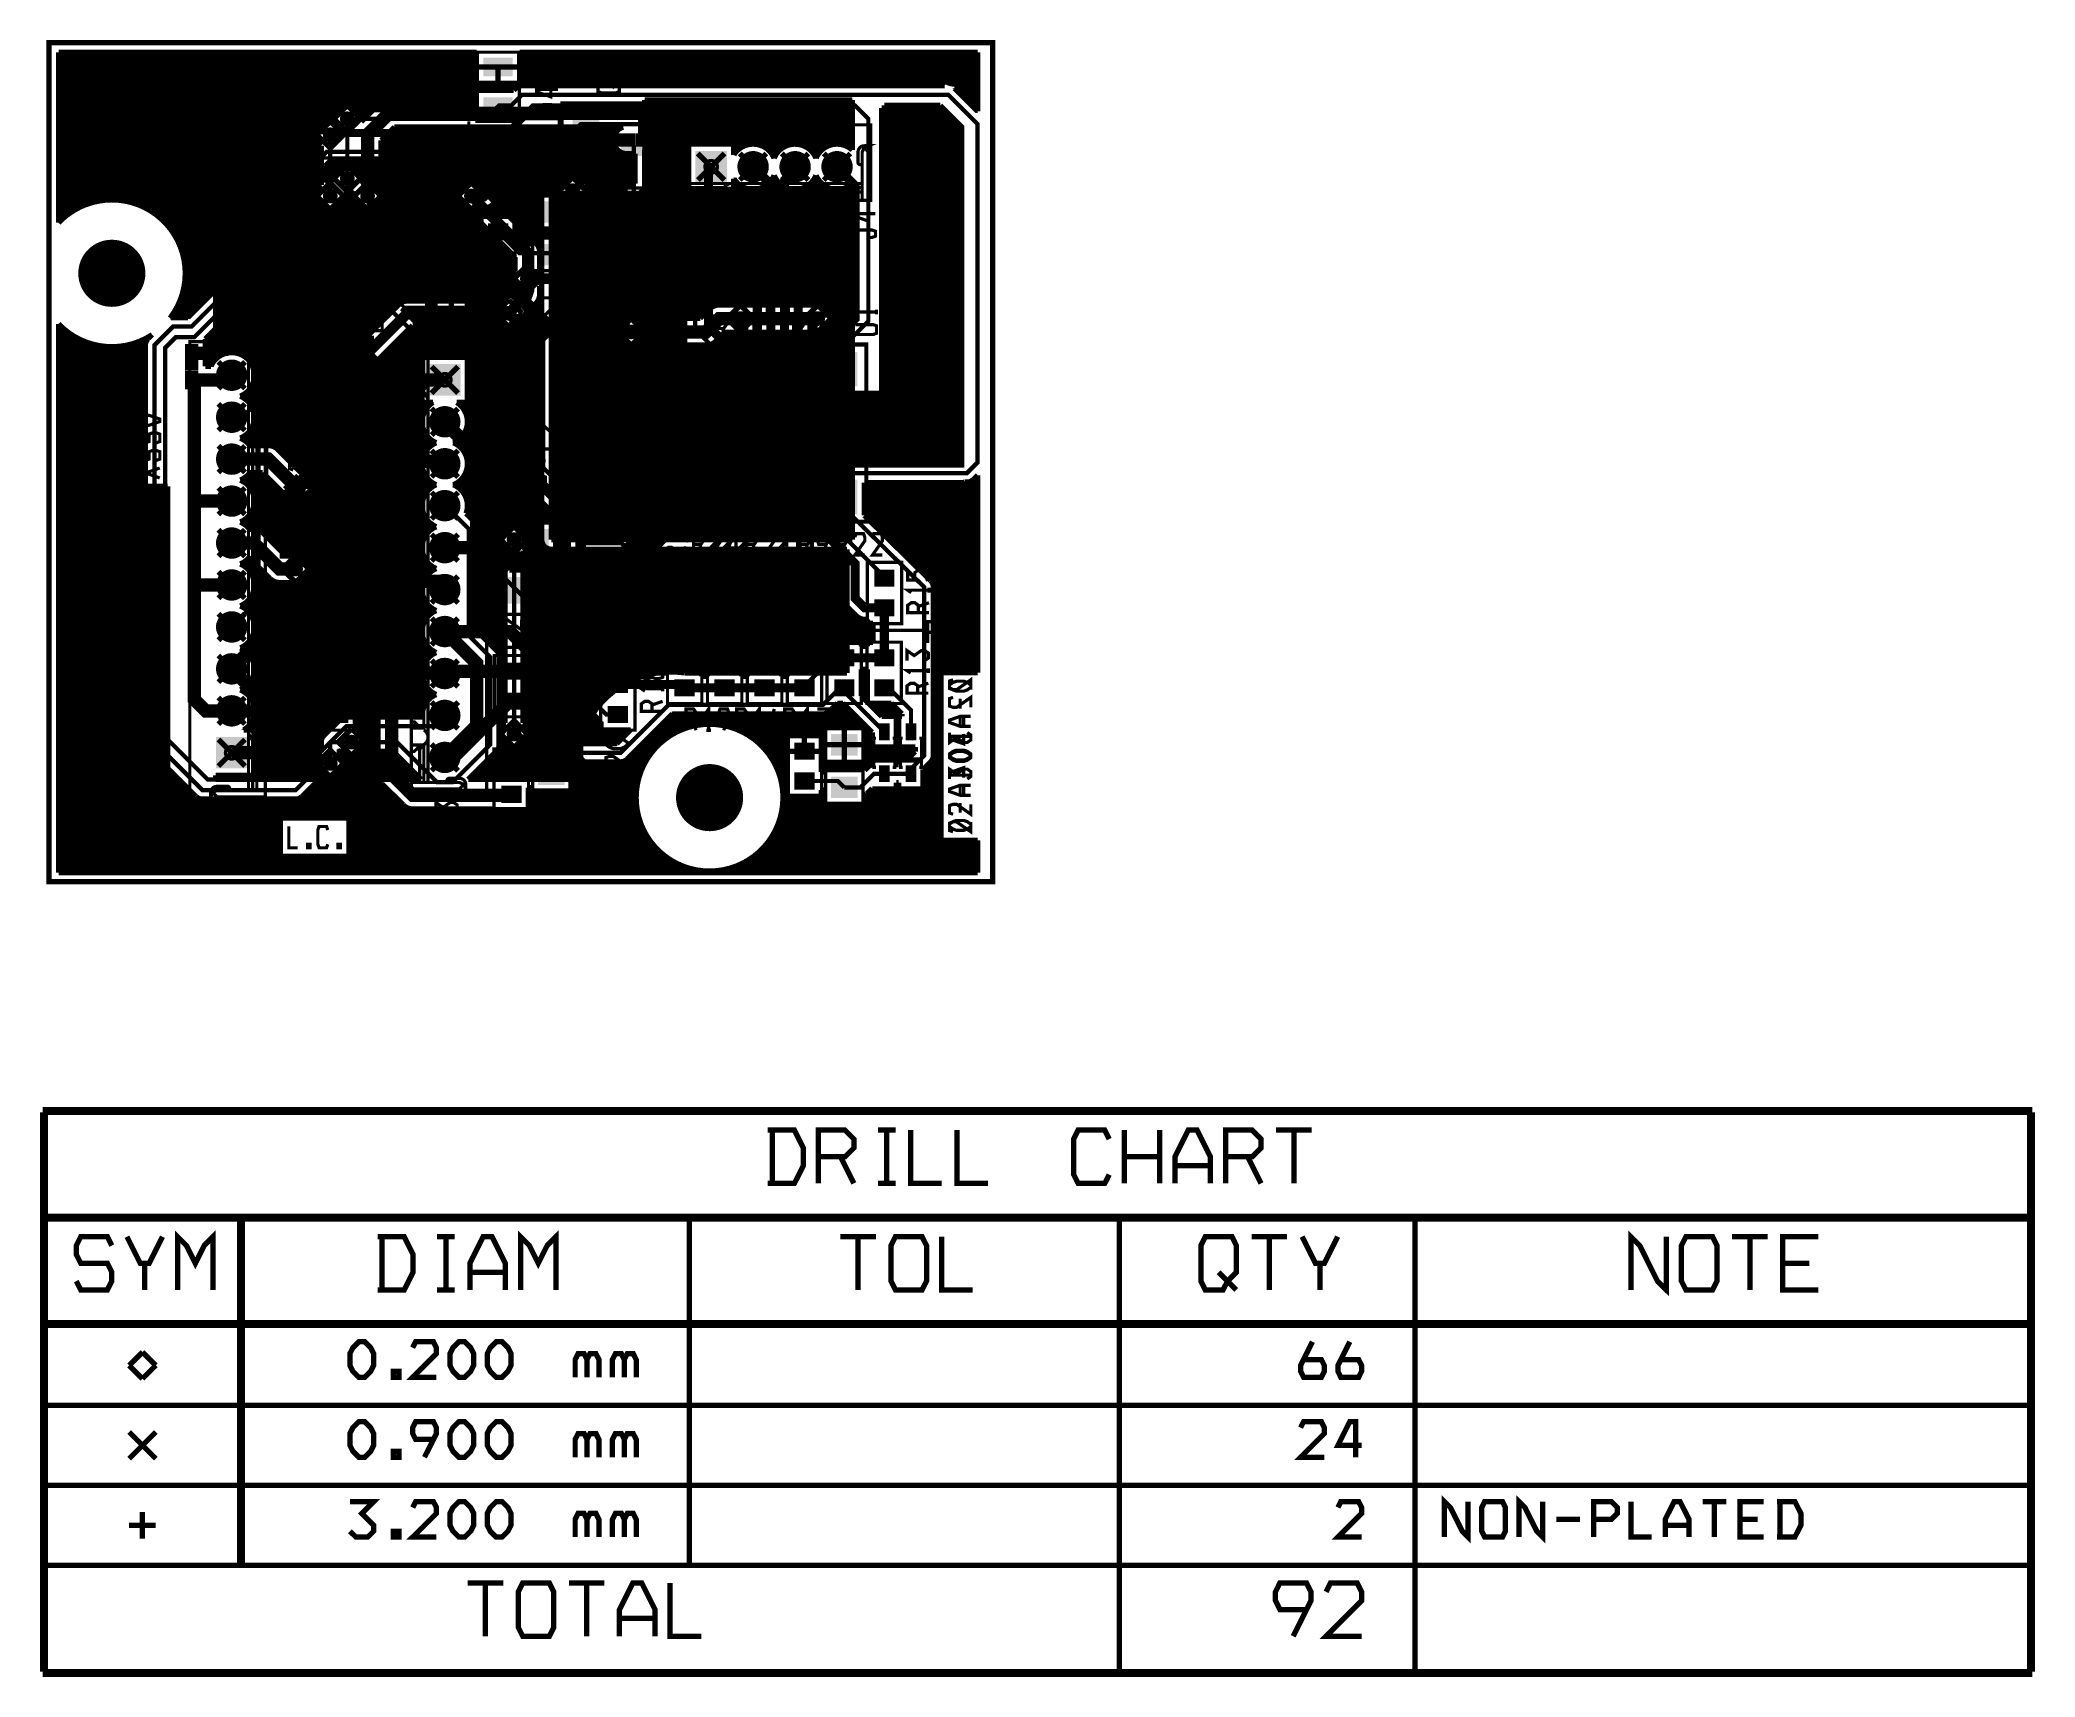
# Model space of a CAD drawing. Extents: x -3.4 to 91.7, y -66.9 to 11.1.
import ezdxf

# ---------------------------------------------------------------- set-up
doc = ezdxf.new("R2010")
doc.units = 0
doc.header["$MEASUREMENT"] = 0
doc.layers.get('0').update_dxf_attribs({"linetype": 'CONTINUOUS'})
for name, color, linetype in [('22-304A-0_BOT', 7, 'CONTINUOUS'), ('22-304A-0_DRD', 7, 'CONTINUOUS'), ('22-304A-0_SMB', 1, 'CONTINUOUS'), ('22-304A-0_SMT', 4, 'CONTINUOUS'), ('22-304A-0_SPT', 3, 'CONTINUOUS'), ('22-304A-0_SST', 5, 'CONTINUOUS'), ('22-304A-0_TOP', 10, 'CONTINUOUS'), ('THRUHOLE_NPT', 9, 'CONTINUOUS')]:
    doc.layers.add(name, color=color, linetype=linetype)

# ---------------------------------------------------------------- blocks, each defined once
blk = doc.blocks.new('ROUND_1')
at = {"const_width": 1.6002}
blk.add_lwpolyline([(-0.8001, 0, 1), (0.8001, 0, 1)], format="xyb", close=True, dxfattribs=at)
blk = doc.blocks.new('SQUARE_16')
blk.add_solid([(0.7493, 0.7493), (0.7493, -0.7493), (-0.7493, 0.7493), (-0.7493, -0.7493)])
blk = doc.blocks.new('ROUND_17')
at = {"const_width": 0.7493}
blk.add_lwpolyline([(-0.37465, 0, 1), (0.37465, 0, 1)], format="xyb", close=True, dxfattribs=at)
blk = doc.blocks.new('RECTANGLE_26')
blk.add_solid([(0.4445, 0.3175), (0.4445, -0.3175), (-0.4445, 0.3175), (-0.4445, -0.3175)])
blk = doc.blocks.new('ROUND_28')
at = {"const_width": 0.35052}
blk.add_lwpolyline([(-0.17526, 0, 1), (0.17526, 0, 1)], format="xyb", close=True, dxfattribs=at)
blk = doc.blocks.new('ROUND_33')
at = {"const_width": 0.35052}
blk.add_lwpolyline([(-0.17526, 0, 1), (0.17526, 0, 1)], format="xyb", close=True, dxfattribs=at)
blk = doc.blocks.new('ROUND_36')
at = {"const_width": 0.35052}
blk.add_lwpolyline([(-0.17526, 0, 1), (0.17526, 0, 1)], format="xyb", close=True, dxfattribs=at)
blk = doc.blocks.new('RECTANGLE_3')
blk.add_solid([(0.4826, 0.4064), (0.4826, -0.4064), (-0.4826, 0.4064), (-0.4826, -0.4064)])
blk = doc.blocks.new('RECTANGLE_4')
blk.add_solid([(0.63627, 0.51308), (0.63627, -0.51308), (-0.63627, 0.51308), (-0.63627, -0.51308)])
blk = doc.blocks.new('RECTANGLE_5')
blk.add_solid([(0.8001, 1.6002), (0.8001, -1.6002), (-0.8001, 1.6002), (-0.8001, -1.6002)])
blk = doc.blocks.new('RECTANGLE_6')
blk.add_solid([(0.9017, 0.508), (0.9017, -0.508), (-0.9017, 0.508), (-0.9017, -0.508)])
blk = doc.blocks.new('RECTANGLE_7')
blk.add_solid([(0.6985, 0.4445), (0.6985, -0.4445), (-0.6985, 0.4445), (-0.6985, -0.4445)])
blk = doc.blocks.new('RECTANGLE_8')
blk.add_solid([(0.4445, 0.6985), (0.4445, -0.6985), (-0.4445, 0.6985), (-0.4445, -0.6985)])
blk = doc.blocks.new('RECTANGLE_9')
blk.add_solid([(0.6985, 0.4445), (0.6985, -0.4445), (-0.6985, 0.4445), (-0.6985, -0.4445)])
blk = doc.blocks.new('RECTANGLE_10')
blk.add_solid([(0.25019, 0.40005), (0.25019, -0.40005), (-0.25019, 0.40005), (-0.25019, -0.40005)])
blk = doc.blocks.new('RECTANGLE_13')
blk.add_solid([(0.63627, 0.51308), (0.63627, -0.51308), (-0.63627, 0.51308), (-0.63627, -0.51308)])
blk = doc.blocks.new('RECTANGLE_14')
blk.add_solid([(0.14986, 0.59944), (0.14986, -0.59944), (-0.14986, 0.59944), (-0.14986, -0.59944)])
blk = doc.blocks.new('RECTANGLE_15')
blk.add_solid([(1.35001, 1.49987), (1.35001, -1.49987), (-1.35001, 1.49987), (-1.35001, -1.49987)])
blk = doc.blocks.new('RECTANGLE_18')
blk.add_solid([(0.635, 0.508), (0.635, -0.508), (-0.635, 0.508), (-0.635, -0.508)])
blk = doc.blocks.new('RECTANGLE_19')
blk.add_solid([(0.508, 0.635), (0.508, -0.635), (-0.508, 0.635), (-0.508, -0.635)])
blk = doc.blocks.new('RECTANGLE_20')
blk.add_solid([(0.4826, 0.4064), (0.4826, -0.4064), (-0.4826, 0.4064), (-0.4826, -0.4064)])
blk = doc.blocks.new('RECTANGLE_21')
blk.add_solid([(0.9017, 0.508), (0.9017, -0.508), (-0.9017, 0.508), (-0.9017, -0.508)])
blk = doc.blocks.new('RECTANGLE_22')
blk.add_solid([(2.16027, 1.49987), (2.16027, -1.49987), (-2.16027, 1.49987), (-2.16027, -1.49987)])
blk = doc.blocks.new('RECTANGLE_25')
blk.add_solid([(0.22479, 0.82423), (0.22479, -0.82423), (-0.22479, 0.82423), (-0.22479, -0.82423)])
blk = doc.blocks.new('ROUND_37')
at = {"const_width": 0.7493}
blk.add_lwpolyline([(-0.37465, 0, 1), (0.37465, 0, 1)], format="xyb", close=True, dxfattribs=at)
blk = doc.blocks.new('ROUND_31')
at = {"const_width": 0.1016}
blk.add_lwpolyline([(-0.0508, 0, 1), (0.0508, 0, 1)], format="xyb", close=True, dxfattribs=at)
blk = doc.blocks.new('ROUND_2')
at = {"const_width": 0.50038}
blk.add_lwpolyline([(-0.25019, 0, 1), (0.25019, 0, 1)], format="xyb", close=True, dxfattribs=at)
blk = doc.blocks.new('RECTANGLE_27')
blk.add_solid([(0.3175, 0.4445), (0.3175, -0.4445), (-0.3175, 0.4445), (-0.3175, -0.4445)])

msp = doc.modelspace()

# ---------------------------------------------------------------- linework, layer by layer
at = {"layer": '22-304A-0_BOT'}
for points, const_width in [([(13.081, 8.255), (4.953, 8.255)], 0.254), ([(4.953, 8.255), (4.953, -4.09448)], 0.254), ([(12.7762, 8.1026), (4.953, 8.1026)], 0.254), ([(10.77468, 7.874), (4.953, 7.874)], 0.254), ([(10.60704, 7.6454), (4.953, 7.6454)], 0.254), ([(5.1816, 8.255), (5.1816, -3.92176)], 0.254), ([(5.4102, 8.255), (5.4102, -3.8227)], 0.254), ([(5.6388, 8.255), (5.6388, -3.78206)], 0.254), ([(5.8674, 8.255), (5.8674, -3.78968)], 0.254), ([(6.096, 8.255), (6.096, -3.85064)], 0.254), ([(6.3246, 8.255), (6.3246, -3.96748)], 0.254), ([(6.5532, 8.255), (6.5532, -4.1783)], 0.254), ([(6.7818, 8.255), (6.7818, -4.69392)], 0.254), ([(7.0104, 8.255), (7.0104, -8.21182)], 0.254), ([(7.239, 8.255), (7.239, -8.21182)], 0.254), ([(7.4676, 8.255), (7.4676, -8.21182)], 0.254), ([(7.6962, 8.255), (7.6962, -8.255)], 0.254), ([(7.9248, 8.255), (7.9248, -8.4074)], 0.254), ([(8.1534, 8.255), (8.1534, -8.636)], 0.254), ([(8.382, 8.255), (8.382, -8.86206)], 0.254), ([(8.6106, 8.255), (8.6106, -9.09066)], 0.254), ([(8.8392, 8.255), (8.8392, -9.31926)], 0.254), ([(9.0678, 8.255), (9.0678, -9.54786)], 0.254), ([(9.2964, 8.255), (9.2964, -9.7409)], 0.254), ([(9.525, 8.255), (9.525, -10.04316)], 0.254), ([(9.7536, 8.255), (9.7536, 6.76402)], 0.254), ([(9.9822, 8.255), (9.9822, 7.12978)], 0.254), ([(10.2108, 8.255), (10.2108, 7.2517)], 0.254), ([(10.4394, 8.255), (10.4394, 7.28218)], 0.254), ([(10.668, 8.255), (10.668, 7.75208)], 0.254), ([(10.8966, 8.255), (10.8966, 7.96036)], 0.254), ([(11.1252, 8.255), (11.1252, 8.03656)], 0.254), ([(11.3538, 8.255), (11.3538, 8.03402)], 0.254), ([(11.5824, 8.255), (11.5824, 7.94512)], 0.254), ([(12.54506, 7.874), (11.67892, 7.874)], 0.254), ([(11.811, 8.255), (11.811, 7.71398)], 0.254), ([(12.31392, 7.6454), (11.84656, 7.6454)], 0.254), ([(12.7508, 8.07974), (11.89228, 7.2263)], 0.254), ([(12.192, 3.683), (12.192, 6.61162), (13.208, 7.62), (25.4, 7.62), (25.4, 6.35)], 0.635), ([(12.0396, 8.255), (12.0396, 7.37108)], 0.254), ([(12.2682, 8.255), (12.2682, 7.59968)], 0.254), ([(12.4968, 8.255), (12.4968, 7.82574)], 0.254), ([(12.7254, 8.255), (12.7254, 8.05434)], 0.254), ([(12.954, 8.255), (12.954, 8.21436)], 0.254), ([(35.306, 8.255), (25.4, 8.255)], 0.254), ([(25.4, 8.255), (25.4, 6.8072)], 0.254), ([(35.306, 8.1026), (25.4, 8.1026)], 0.254), ([(35.306, 7.874), (25.4, 7.874)], 0.254), ([(35.306, 7.6454), (25.4, 7.6454)], 0.254), ([(25.527, 8.255), (25.527, 6.6294)], 0.254), ([(25.7556, 8.255), (25.7556, -2.1463)], 0.254), ([(25.9842, 8.255), (25.9842, -2.1463)], 0.254), ([(26.2128, 8.255), (26.2128, -2.1463)], 0.254), ([(26.4414, 8.255), (26.4414, -2.1463)], 0.254), ([(26.67, 8.255), (26.67, -2.1463)], 0.254), ([(26.8986, 8.255), (26.8986, -2.1463)], 0.254), ([(27.1272, 8.255), (27.1272, -2.1463)], 0.254), ([(27.3558, 8.255), (27.3558, -2.1463)], 0.254), ([(27.5844, 8.255), (27.5844, 6.1595)], 0.254), ([(27.813, 8.255), (27.813, 6.1595)], 0.254), ([(28.0416, 8.255), (28.0416, 6.1595)], 0.254), ([(28.2702, 8.255), (28.2702, 6.1595)], 0.254), ([(28.4988, 8.255), (28.4988, 6.1595)], 0.254), ([(28.7274, 8.255), (28.7274, 6.1595)], 0.254), ([(28.956, 8.255), (28.956, 6.1595)], 0.254), ([(29.1846, 8.255), (29.1846, 6.1595)], 0.254), ([(29.4132, 8.255), (29.4132, 6.1595)], 0.254), ([(29.6418, 8.255), (29.6418, 6.1595)], 0.254), ([(29.8704, 8.255), (29.8704, 5.89788)], 0.254), ([(30.099, 8.255), (30.099, 6.04774)], 0.254), ([(30.3276, 8.255), (30.3276, 6.13156)], 0.254), ([(30.5562, 8.255), (30.5562, 6.1595)], 0.254), ([(30.7848, 8.255), (30.7848, 6.13918)], 0.254), ([(31.0134, 8.255), (31.0134, 6.06552)], 0.254), ([(31.242, 8.255), (31.242, 5.92836)], 0.254), ([(31.4706, 8.255), (31.4706, 5.68198)], 0.254), ([(31.6992, 8.255), (31.6992, 5.70992)], 0.254), ([(31.9278, 8.255), (31.9278, 5.9436)], 0.254), ([(32.1564, 8.255), (32.1564, 6.07568)], 0.254), ([(32.385, 8.255), (32.385, 6.14172)], 0.254), ([(32.6136, 8.255), (32.6136, 6.1595)], 0.254), ([(32.8422, 8.255), (32.8422, 6.12648)], 0.254), ([(33.0708, 8.255), (33.0708, 6.03758)], 0.254), ([(33.2994, 8.255), (33.2994, 5.8801)], 0.254), ([(33.528, 8.255), (33.528, 5.58546)], 0.254), ([(33.7566, 8.255), (33.7566, 5.78358)], 0.254), ([(33.9852, 8.255), (33.9852, 5.98424)], 0.254), ([(34.2138, 8.255), (34.2138, 6.096)], 0.254), ([(34.4424, 8.255), (34.4424, 6.15188)], 0.254), ([(34.671, 8.255), (34.671, 6.15442)], 0.254), ([(34.8996, 8.255), (34.8996, 6.1087)], 0.254), ([(35.1282, 8.255), (35.1282, 6.0071)], 0.254), ([(35.306, 8.255), (35.306, 5.87248)], 0.254), ([(10.54862, 7.4168), (4.953, 7.4168)], 0.254), ([(10.06602, 7.1882), (4.953, 7.1882)], 0.254), ([(9.83488, 6.9596), (4.953, 6.9596)], 0.254), ([(9.74598, 6.731), (4.953, 6.731)], 0.254), ([(10.414, 6.604), (10.414, 3.683)], 0.2032), ([(11.2268, 4.5212), (11.2268, 7.366)], 0.2032), ([(12.08278, 7.4168), (11.90498, 7.4168)], 0.254), ([(13.4747, 6.9723), (12.8397, 6.33984)], 0.254), ([(13.1826, 6.6802), (13.1826, -1.9939)], 0.254), ([(24.03856, 6.731), (13.23086, 6.731)], 0.254), ([(13.4112, 6.9088), (13.4112, -1.7653)], 0.254), ([(24.34336, 6.9596), (13.462, 6.9596)], 0.254), ([(24.38146, 6.9723), (13.4747, 6.9723)], 0.254), ([(13.6398, 6.9723), (13.6398, -1.5367)], 0.254), ([(13.8684, 6.9723), (13.8684, -1.36652)], 0.254), ([(14.097, 6.9723), (14.097, -1.3208)], 0.254), ([(14.3256, 6.9723), (14.3256, -1.3208)], 0.254), ([(14.5542, 6.9723), (14.5542, -1.3208)], 0.254), ([(14.7828, 6.9723), (14.7828, -1.3208)], 0.254), ([(15.0114, 6.9723), (15.0114, -1.3208)], 0.254), ([(15.24, 6.9723), (15.24, -1.3208)], 0.254), ([(15.4686, 6.9723), (15.4686, -1.3208)], 0.254), ([(15.6972, 6.9723), (15.6972, -1.3208)], 0.254), ([(15.9258, 6.9723), (15.9258, -1.3208)], 0.254), ([(16.1544, 6.9723), (16.1544, -1.3208)], 0.254), ([(16.383, 6.9723), (16.383, -1.3208)], 0.254), ([(16.6116, 6.9723), (16.6116, 4.10464)], 0.254), ([(16.8402, 6.9723), (16.8402, 4.29006)], 0.254), ([(17.0688, 6.9723), (17.0688, 4.35864)], 0.254), ([(17.2974, 6.9723), (17.2974, 4.34594)], 0.254), ([(17.526, 6.9723), (17.526, 4.24688)], 0.254), ([(17.7546, 6.9723), (17.7546, 3.98272)], 0.254), ([(17.9832, 6.9723), (17.9832, 3.6703)], 0.254), ([(18.2118, 6.9723), (18.2118, 3.4417)], 0.254), ([(18.4404, 6.9723), (18.4404, 3.2131)], 0.254), ([(18.669, 6.9723), (18.669, 2.9845)], 0.254), ([(18.8976, 6.9723), (18.8976, 2.7559)], 0.254), ([(19.1262, 6.9723), (19.1262, 2.5273)], 0.254), ([(19.3548, 6.9723), (19.3548, 2.2987)], 0.254), ([(19.5834, 6.9723), (19.5834, 2.0701)], 0.254), ([(19.812, 6.9723), (19.812, 1.8415)], 0.254), ([(20.0406, 6.9723), (20.0406, 1.6129)], 0.254), ([(20.2692, 6.9723), (20.2692, 1.37922)], 0.254), ([(20.4978, 6.9723), (20.4978, 3.81)], 0.254), ([(20.7264, 6.9723), (20.7264, 4.20624)], 0.254), ([(20.955, 6.9723), (20.955, 4.2672)], 0.254), ([(21.1836, 6.9723), (21.1836, 4.2672)], 0.254), ([(21.4122, 6.9723), (21.4122, 4.32308)], 0.254), ([(21.6408, 6.9723), (21.6408, 4.53136)], 0.254), ([(21.8694, 6.9723), (21.8694, 4.60756)], 0.254), ([(22.098, 6.9723), (22.098, 4.60502)], 0.254), ([(22.3266, 6.9723), (22.3266, 4.51612)], 0.254), ([(22.5552, 6.9723), (22.5552, 4.28498)], 0.254), ([(22.7838, 6.9723), (22.7838, 4.2672)], 0.254), ([(23.0124, 6.9723), (23.0124, 4.2672)], 0.254), ([(23.241, 6.9723), (23.241, 4.2672)], 0.254), ([(23.4696, 6.9723), (23.4696, 4.2672)], 0.254), ([(23.6982, 6.9723), (23.6982, 4.2672)], 0.254), ([(23.9268, 6.9723), (23.9268, 6.477)], 0.254), ([(24.1554, 6.9723), (24.1554, 6.85292)], 0.254), ([(24.9428, 6.35), (24.5618, 6.35)], 0.635), ([(35.306, 7.4168), (25.4, 7.4168)], 0.254), ([(35.306, 7.1882), (25.4, 7.1882)], 0.254), ([(35.306, 6.9596), (25.4, 6.9596)], 0.254), ([(35.306, 6.731), (25.46604, 6.731)], 0.254), ([(9.7409, 6.5024), (4.953, 6.5024)], 0.254), ([(9.81964, 6.2738), (4.953, 6.2738)], 0.254), ([(9.9822, 6.0452), (4.953, 6.0452)], 0.254), ([(9.9822, 5.8166), (4.953, 5.8166)], 0.254), ([(9.9822, 5.588), (4.953, 5.588)], 0.254), ([(9.7536, 6.44144), (9.7536, 3.84302)], 0.254), ([(9.9822, 6.07822), (9.9822, 4.20878)], 0.254), ([(9.9822, 6.07822), (9.9822, 4.20878)], 0.254), ([(12.8397, 6.33984), (12.8397, 3.88874)], 0.254), ([(23.91918, 6.2738), (12.8397, 6.2738)], 0.254), ([(23.9903, 6.0452), (12.8397, 6.0452)], 0.254), ([(24.1935, 5.8166), (12.8397, 5.8166)], 0.254), ([(24.9428, 5.588), (12.8397, 5.588)], 0.254), ([(12.954, 6.45414), (12.954, -2.2225)], 0.254), ([(23.93188, 6.5024), (13.00226, 6.5024)], 0.254), ([(21.971, 3.937), (21.971, 3.81), (22.479, 3.302), (24.638, 3.302), (25.4, 4.064), (25.4, 6.35)], 0.2032), ([(23.9268, 6.223), (23.9268, 4.2672)], 0.254), ([(24.1554, 5.84454), (24.1554, 4.2672)], 0.254), ([(24.384, 5.7277), (24.384, 4.2672)], 0.254), ([(24.6253, 5.7023), (24.5618, 5.7023)], 0.254), ([(24.6126, 5.7023), (24.6126, 4.2672)], 0.254), ([(24.9428, 5.7023), (24.6253, 5.7023)], 0.254), ([(24.8412, 5.7023), (24.8412, 4.2672)], 0.254), ([(24.9428, 5.7023), (24.9428, 4.2672)], 0.254), ([(25.4, 5.89026), (25.4, 3.81)], 0.254), ([(27.4955, 5.8166), (25.4, 5.8166)], 0.254), ([(27.4955, 5.588), (25.4, 5.588)], 0.254), ([(27.4955, 6.0452), (25.5143, 6.0452)], 0.254), ([(25.527, 6.0706), (25.527, -2.1463)], 0.254), ([(35.306, 6.5024), (25.57272, 6.5024)], 0.254), ([(35.306, 6.2738), (25.58542, 6.2738)], 0.254), ([(29.6545, 6.1595), (27.4955, 6.1595), (27.4955, 4.0005)], 0.254), ([(29.6545, 6.1595), (29.6545, 5.64388)], 0.254), ([(30.09138, 6.0452), (29.6545, 6.0452)], 0.254), ([(29.78404, 5.8166), (29.6545, 5.8166)], 0.254), ([(32.09036, 6.0452), (31.05658, 6.0452)], 0.254), ([(31.78556, 5.8166), (31.36392, 5.8166)], 0.254), ([(31.623, 5.588), (31.52648, 5.588)], 0.254), ([(34.09188, 6.0452), (33.0581, 6.0452)], 0.254), ([(33.78454, 5.8166), (33.3629, 5.8166)], 0.254), ([(33.62198, 5.588), (33.528, 5.588)], 0.254), ([(35.306, 6.0452), (35.05708, 6.0452)], 0.254), ([(9.9822, 5.3594), (4.953, 5.3594)], 0.254), ([(9.9822, 5.1308), (4.953, 5.1308)], 0.254), ([(9.9822, 4.9022), (4.953, 4.9022)], 0.254), ([(9.9822, 4.6736), (4.953, 4.6736)], 0.254), ([(24.9428, 5.3594), (12.8397, 5.3594)], 0.254), ([(24.9428, 5.1308), (12.8397, 5.1308)], 0.254), ([(24.9428, 4.9022), (12.8397, 4.9022)], 0.254), ([(24.9428, 4.6736), (12.8397, 4.6736)], 0.254), ([(27.4955, 5.3594), (25.4, 5.3594)], 0.254), ([(27.4955, 5.1308), (25.4, 5.1308)], 0.254), ([(27.4955, 4.9022), (25.4, 4.9022)], 0.254), ([(27.4955, 4.6736), (25.4, 4.6736)], 0.254), ([(9.9822, 4.445), (4.953, 4.445)], 0.254), ([(9.9822, 4.2164), (4.953, 4.2164)], 0.254), ([(9.80694, 3.9878), (4.953, 3.9878)], 0.254), ([(9.73836, 3.7592), (4.953, 3.7592)], 0.254), ([(11.51636, 3.7592), (11.08964, 3.7592)], 0.254), ([(11.1252, 3.8481), (11.1252, -21.16074)], 0.254), ([(11.3538, 3.85318), (11.3538, -3.71602)], 0.254), ([(11.5443, 3.91922), (11.5443, 3.88874)], 0.254), ([(21.51888, 4.445), (12.8397, 4.445)], 0.254), ([(16.72336, 4.2164), (12.8397, 4.2164)], 0.254), ([(16.53794, 3.9878), (12.8397, 3.9878)], 0.254), ([(16.46936, 3.7592), (12.86764, 3.7592)], 0.254), ([(17.145, 3.683), (19.812, 1.016), (19.812, -0.254)], 0.508), ([(20.74418, 4.2164), (17.56664, 4.2164)], 0.254), ([(20.53336, 3.9878), (17.75206, 3.9878)], 0.254), ([(17.80286, 3.85064), (20.22348, 1.42748)], 0.254), ([(20.4978, 3.7592), (17.8943, 3.7592)], 0.254), ([(20.4978, 3.81), (20.4978, -9.652), (20.4978, -12.7)], 0.254), ([(21.37664, 4.2672), (20.955, 4.2672)], 0.254), ([(20.955, 3.81), (20.955, -9.652)], 0.254), ([(25.4, 3.81), (20.955, 3.81)], 0.254), ([(35.306, 3.7592), (20.955, 3.7592)], 0.254), ([(21.1836, 3.81), (21.1836, -12.7)], 0.254), ([(21.4122, 3.81), (21.4122, -12.7)], 0.254), ([(21.6408, 3.81), (21.6408, -12.7)], 0.254), ([(21.8694, 3.81), (21.8694, -12.7)], 0.254), ([(22.098, 3.81), (22.098, -12.7)], 0.254), ([(22.3266, 3.81), (22.3266, -12.7)], 0.254), ([(24.9428, 4.445), (22.42312, 4.445)], 0.254), ([(22.5552, 3.81), (22.5552, -12.7)], 0.254), ([(24.9428, 4.2672), (22.56536, 4.2672)], 0.254), ([(22.7838, 3.81), (22.7838, -12.7)], 0.254), ([(23.0124, 3.81), (23.0124, -12.7)], 0.254), ([(23.241, 3.81), (23.241, -12.7)], 0.254), ([(23.4696, 3.81), (23.4696, -12.7)], 0.254), ([(23.6982, 3.81), (23.6982, -12.7)], 0.254), ([(23.9268, 3.81), (23.9268, -12.7)], 0.254), ([(24.1554, 3.81), (24.1554, -2.49174)], 0.254), ([(24.384, 3.81), (24.384, -2.23012)], 0.254), ([(24.6126, 3.81), (24.6126, -2.13106)], 0.254), ([(24.8412, 3.81), (24.8412, -2.11836)], 0.254), ([(25.0698, 3.81), (25.0698, -2.1463)], 0.254), ([(25.2984, 3.81), (25.2984, -2.1463)], 0.254), ([(27.4955, 4.445), (25.4, 4.445)], 0.254), ([(27.4955, 4.2164), (25.4, 4.2164)], 0.254), ([(35.306, 3.9878), (25.4, 3.9878)], 0.254), ([(29.6545, 4.0005), (27.4955, 4.0005)], 0.254), ([(27.5844, 4.0005), (27.5844, -2.1463)], 0.254), ([(27.813, 4.0005), (27.813, -2.1463)], 0.254), ([(28.0416, 4.0005), (28.0416, -2.1463)], 0.254), ([(28.2702, 4.0005), (28.2702, -1.92786)], 0.254), ([(28.4988, 4.0005), (28.4988, -1.69926)], 0.254), ([(28.7274, 4.0005), (28.7274, -1.55194)], 0.254), ([(28.956, 4.0005), (28.956, -1.5113)], 0.254), ([(29.1846, 4.0005), (29.1846, -1.5113)], 0.254), ([(29.4132, 4.0005), (29.4132, -1.5113)], 0.254), ([(29.6418, 4.0005), (29.6418, -1.5113)], 0.254), ([(29.6545, 4.51612), (29.6545, 4.0005)], 0.254), ([(29.70022, 4.445), (29.6545, 4.445)], 0.254), ([(29.92628, 4.2164), (29.6545, 4.2164)], 0.254), ([(29.8704, 4.26212), (29.8704, -1.4859)], 0.254), ([(30.099, 4.10972), (30.099, -1.49098)], 0.254), ([(30.3276, 4.02844), (30.3276, -1.5113)], 0.254), ([(30.5562, 4.0005), (30.5562, -1.5113)], 0.254), ([(30.7848, 4.02082), (30.7848, -1.5113)], 0.254), ([(31.0134, 4.09194), (31.0134, -1.5113)], 0.254), ([(31.9278, 4.2164), (31.22168, 4.2164)], 0.254), ([(31.242, 4.23164), (31.242, -1.5113)], 0.254), ([(31.70174, 4.445), (31.44774, 4.445)], 0.254), ([(31.4706, 4.47802), (31.4706, -1.5113)], 0.254), ([(31.6992, 4.44754), (31.6992, -1.5113)], 0.254), ([(31.9278, 4.2164), (31.9278, -1.5113)], 0.254), ([(32.1564, 4.08432), (32.1564, -1.5113)], 0.254), ([(32.385, 4.01574), (32.385, -1.5113)], 0.254), ([(32.6136, 4.0005), (32.6136, -1.5113)], 0.254), ([(32.8422, 4.03352), (32.8422, -1.5113)], 0.254), ([(33.0708, 4.11988), (33.0708, -1.5113)], 0.254), ([(33.92678, 4.2164), (33.2232, 4.2164)], 0.254), ([(33.2994, 4.2799), (33.2994, -1.5113)], 0.254), ([(33.70072, 4.445), (33.44672, 4.445)], 0.254), ([(33.528, 4.572), (33.528, -1.49098)], 0.254), ([(33.7566, 4.37388), (33.7566, -1.4859)], 0.254), ([(33.9852, 4.17576), (33.9852, -1.56464)], 0.254), ([(34.2138, 4.06146), (34.2138, -1.77038)], 0.254), ([(34.4424, 4.00812), (34.4424, -12.7)], 0.254), ([(34.671, 4.00558), (34.671, -12.7)], 0.254), ([(34.8996, 4.0513), (34.8996, -12.7)], 0.254), ([(35.1282, 4.1529), (35.1282, -12.7)], 0.254), ([(35.306, 4.2164), (35.22218, 4.2164)], 0.254), ([(35.306, 4.28498), (35.306, -12.7)], 0.254), ([(9.75106, 3.5306), (4.953, 3.5306)], 0.254), ([(9.85012, 3.302), (4.953, 3.302)], 0.254), ([(10.11174, 3.0734), (4.953, 3.0734)], 0.254), ([(17.1577, 2.8448), (4.953, 2.8448)], 0.254), ([(9.7536, 3.52044), (9.7536, -23.20544)], 0.254), ([(9.9822, 3.15722), (9.9822, -22.352)], 0.254), ([(10.2108, 3.03276), (10.2108, -21.9456)], 0.254), ([(10.4394, 3.00228), (10.4394, -21.717)], 0.254), ([(10.668, 3.05308), (10.668, -21.4884)], 0.254), ([(11.88974, 3.0734), (10.71372, 3.0734)], 0.254), ([(10.8966, 3.20294), (10.8966, -21.26234)], 0.254), ([(11.62812, 3.302), (10.97788, 3.302)], 0.254), ([(11.52906, 3.5306), (11.07694, 3.5306)], 0.254), ([(11.5824, 3.38074), (11.5824, -3.48488)], 0.254), ([(11.811, 3.11912), (11.811, -3.3655)], 0.254), ([(12.0396, 3.02006), (12.0396, -3.1369)], 0.254), ([(12.2682, 3.00736), (12.2682, -2.9083)], 0.254), ([(16.84274, 3.0734), (12.49172, 3.0734)], 0.254), ([(12.4968, 3.07594), (12.4968, -2.6797)], 0.254), ([(12.7254, 3.26136), (12.7254, -2.4511)], 0.254), ([(16.58112, 3.302), (12.75588, 3.302)], 0.254), ([(16.48206, 3.5306), (12.85494, 3.5306)], 0.254), ([(16.6116, 3.26136), (16.6116, -1.3208)], 0.254), ([(16.8402, 3.07594), (16.8402, -1.3208)], 0.254), ([(16.97736, 3.0226), (19.2278, 0.7747)], 0.254), ([(17.0688, 2.9337), (17.0688, -1.3208)], 0.254), ([(20.4978, 3.5306), (18.1229, 3.5306)], 0.254), ([(20.4978, 3.302), (18.3515, 3.302)], 0.254), ([(20.4978, 3.0734), (18.5801, 3.0734)], 0.254), ([(20.4978, 2.8448), (18.8087, 2.8448)], 0.254), ([(35.306, 3.5306), (20.955, 3.5306)], 0.254), ([(35.306, 3.302), (20.955, 3.302)], 0.254), ([(35.306, 3.0734), (20.955, 3.0734)], 0.254), ([(35.306, 2.8448), (20.955, 2.8448)], 0.254), ([(17.3863, 2.6162), (4.953, 2.6162)], 0.254), ([(17.6149, 2.3876), (4.953, 2.3876)], 0.254), ([(17.8435, 2.159), (4.953, 2.159)], 0.254), ([(18.0721, 1.9304), (4.953, 1.9304)], 0.254), ([(17.2974, 2.7051), (17.2974, -1.3208)], 0.254), ([(17.526, 2.4765), (17.526, -1.3208)], 0.254), ([(17.7546, 2.2479), (17.7546, -1.3208)], 0.254), ([(17.9832, 2.0193), (17.9832, -1.3208)], 0.254), ([(18.2118, 1.7907), (18.2118, -1.3208)], 0.254), ([(20.4978, 2.6162), (19.0373, 2.6162)], 0.254), ([(20.4978, 2.3876), (19.2659, 2.3876)], 0.254), ([(20.4978, 2.159), (19.4945, 2.159)], 0.254), ([(20.4978, 1.9304), (19.7231, 1.9304)], 0.254), ([(35.306, 2.6162), (20.955, 2.6162)], 0.254), ([(35.306, 2.3876), (20.955, 2.3876)], 0.254), ([(35.306, 2.159), (20.955, 2.159)], 0.254), ([(35.306, 1.9304), (20.955, 1.9304)], 0.254), ([(18.3007, 1.7018), (4.953, 1.7018)], 0.254), ([(18.5293, 1.4732), (4.953, 1.4732)], 0.254), ([(18.7579, 1.2446), (4.953, 1.2446)], 0.254), ([(18.9865, 1.016), (4.953, 1.016)], 0.254), ([(18.4404, 1.5621), (18.4404, -1.3208)], 0.254), ([(18.669, 1.3335), (18.669, -1.27508)], 0.254), ([(18.8976, 1.1049), (18.8976, -1.1049)], 0.254), ([(19.1262, 0.8763), (19.1262, -0.8763)], 0.254), ([(20.4978, 1.7018), (19.9517, 1.7018)], 0.254), ([(20.4978, 1.4732), (20.1803, 1.4732)], 0.254), ([(20.4978, 1.2446), (20.34794, 1.2446)], 0.254), ([(20.4978, 1.016), (20.3962, 1.016)], 0.254), ([(20.3962, 1.016), (20.3962, 0.09398)], 0.254), ([(35.306, 1.7018), (20.955, 1.7018)], 0.254), ([(35.306, 1.4732), (20.955, 1.4732)], 0.254), ([(35.306, 1.2446), (20.955, 1.2446)], 0.254), ([(35.306, 1.016), (20.955, 1.016)], 0.254), ([(26.543, 0.635), (29.845, 0.635)], 0.635), ([(33.655, 0.635), (29.845, 0.635)], 0.635), ([(19.2151, 0.7874), (4.953, 0.7874)], 0.254), ([(19.2278, 0.5588), (4.953, 0.5588)], 0.254), ([(19.2278, 0.3302), (4.953, 0.3302)], 0.254), ([(19.2278, 0.1016), (4.953, 0.1016)], 0.254), ([(19.14398, -0.127), (4.953, -0.127)], 0.254), ([(19.812, -0.254), (19.812, -1.016), (18.923, -1.905), (14.097, -1.905), (11.938, -4.064)], 0.508), ([(19.2278, 0.7747), (19.2278, 0.09398)], 0.254), ([(20.4978, 0.7874), (20.3962, 0.7874)], 0.254), ([(20.4978, 0.5588), (20.3962, 0.5588)], 0.254), ([(20.4978, 0.3302), (20.3962, 0.3302)], 0.254), ([(20.4978, 0.1016), (20.3962, 0.1016)], 0.254), ([(35.306, 0.7874), (20.955, 0.7874)], 0.254), ([(35.306, 0.5588), (20.955, 0.5588)], 0.254), ([(35.306, 0.3302), (20.955, 0.3302)], 0.254), ([(35.306, 0.1016), (20.955, 0.1016)], 0.254), ([(35.306, -0.127), (20.955, -0.127)], 0.254), ([(19.1389, -0.3556), (4.953, -0.3556)], 0.254), ([(19.21764, -0.5842), (4.953, -0.5842)], 0.254), ([(19.1897, -0.8128), (4.953, -0.8128)], 0.254), ([(18.9611, -1.0414), (4.953, -1.0414)], 0.254), ([(19.2278, -0.7747), (18.75536, -1.2446)], 0.254), ([(19.2278, -0.60198), (19.2278, -0.7747)], 0.254), ([(20.3962, -0.60198), (20.3962, -1.016)], 0.254), ([(20.4978, -0.8128), (20.3962, -0.8128)], 0.254), ([(20.4978, -1.0414), (20.3962, -1.0414)], 0.254), ([(20.4978, -0.5842), (20.40636, -0.5842)], 0.254), ([(35.306, -0.3556), (20.955, -0.3556)], 0.254), ([(35.306, -0.5842), (20.955, -0.5842)], 0.254), ([(35.306, -0.8128), (20.955, -0.8128)], 0.254), ([(35.306, -1.0414), (20.955, -1.0414)], 0.254), ([(18.67916, -1.27), (4.953, -1.27)], 0.254), ([(13.6779, -1.4986), (4.953, -1.4986)], 0.254), ([(13.4493, -1.7272), (4.953, -1.7272)], 0.254), ([(13.2207, -1.9558), (4.953, -1.9558)], 0.254), ([(13.68298, -1.49098), (11.77036, -3.4036)], 0.254), ([(13.68298, -1.49098), (11.77036, -3.4036)], 0.254), ([(13.68298, -1.49098), (11.77036, -3.4036)], 0.254), ([(13.68298, -1.49098), (11.77036, -3.4036)], 0.254), ([(18.923, -1.905), (14.097, -1.905), (11.938, -4.064)], 0.508), ([(18.57502, -1.3208), (14.097, -1.3208)], 0.254), ([(20.22348, -1.42748), (19.58086, -2.07264)], 0.254), ([(20.4978, -1.9558), (19.6977, -1.9558)], 0.254), ([(19.812, -1.8415), (19.812, -12.45616)], 0.254), ([(20.4978, -1.7272), (19.9263, -1.7272)], 0.254), ([(20.0406, -1.6129), (20.0406, -24.13)], 0.254), ([(20.4978, -1.4986), (20.1549, -1.4986)], 0.254), ([(20.2692, -1.37922), (20.2692, -24.13)], 0.254), ([(20.4978, -1.27), (20.33778, -1.27)], 0.254), ([(35.306, -1.27), (20.955, -1.27)], 0.254), ([(29.80944, -1.4986), (20.955, -1.4986)], 0.254), ([(28.47086, -1.7272), (20.955, -1.7272)], 0.254), ([(28.24226, -1.9558), (20.955, -1.9558)], 0.254), ([(24.765, -2.794), (28.321, -2.794), (28.956, -2.159), (29.972, -2.159), (33.655, -2.159)], 0.635), ([(24.765, -2.794), (28.321, -2.794), (28.956, -2.159), (29.972, -2.159)], 0.635), ([(28.49118, -1.70688), (28.05176, -2.1463)], 0.254), ([(28.49118, -1.70688), (28.05176, -2.1463)], 0.254), ([(29.76372, -1.5113), (28.956, -1.5113)], 0.254), ([(33.49244, -1.4986), (30.13202, -1.4986)], 0.254), ([(33.44672, -1.5113), (30.17774, -1.5113)], 0.254), ([(35.306, -1.4986), (33.81502, -1.4986)], 0.254), ([(35.306, -1.7272), (34.18078, -1.7272)], 0.254), ([(35.306, -1.9558), (34.3027, -1.9558)], 0.254), ([(12.9921, -2.1844), (4.953, -2.1844)], 0.254), ([(12.7635, -2.413), (4.953, -2.413)], 0.254), ([(12.5349, -2.6416), (4.953, -2.6416)], 0.254), ([(12.3063, -2.8702), (4.953, -2.8702)], 0.254), ([(14.3383, -2.4892), (12.59586, -4.23164)], 0.254), ([(14.3383, -2.4892), (12.59586, -4.23164)], 0.254), ([(14.3383, -2.4892), (12.59586, -4.23164)], 0.254), ([(13.8684, -2.9591), (13.8684, -21.1582)], 0.254), ([(20.4978, -2.8702), (13.9573, -2.8702)], 0.254), ([(14.097, -2.7305), (14.097, -21.1582)], 0.254), ([(20.4978, -2.6416), (14.1859, -2.6416)], 0.254), ([(14.3256, -2.5019), (14.3256, -21.1582)], 0.254), ([(18.57502, -2.4892), (14.3383, -2.4892)], 0.254), ([(18.57502, -2.4892), (14.3383, -2.4892)], 0.254), ([(14.5542, -2.4892), (14.5542, -21.1582)], 0.254), ([(14.7828, -2.4892), (14.7828, -21.1582)], 0.254), ([(15.0114, -2.4892), (15.0114, -4.0005)], 0.254), ([(15.24, -2.4892), (15.24, -4.0005)], 0.254), ([(15.4686, -2.4892), (15.4686, -4.0005)], 0.254), ([(15.6972, -2.4892), (15.6972, -4.0005)], 0.254), ([(15.9258, -2.4892), (15.9258, -4.0005)], 0.254), ([(16.1544, -2.4892), (16.1544, -4.0005)], 0.254), ([(16.383, -2.4892), (16.383, -4.0005)], 0.254), ([(16.6116, -2.4892), (16.6116, -4.0005)], 0.254), ([(16.8402, -2.4892), (16.8402, -4.0005)], 0.254), ([(17.0688, -2.4892), (17.0688, -11.6332)], 0.254), ([(17.2974, -2.4892), (17.2974, -11.85926)], 0.254), ([(17.526, -2.4892), (17.526, -17.16786)], 0.254), ([(17.7546, -2.4892), (17.7546, -17.39646)], 0.254), ([(17.9832, -2.4892), (17.9832, -17.62506)], 0.254), ([(18.2118, -2.4892), (18.2118, -17.85366)], 0.254), ([(18.4404, -2.4892), (18.4404, -18.14068)], 0.254), ([(18.669, -2.53492), (18.669, -12.24788)], 0.254), ([(18.8976, -2.58318), (18.8976, -12.08024)], 0.254), ([(19.1262, -2.5527), (19.1262, -12.02182)], 0.254), ([(19.3548, -2.43078), (19.3548, -12.04214)], 0.254), ([(20.4978, -2.413), (19.37512, -2.413)], 0.254), ([(20.4978, -2.1844), (19.54276, -2.1844)], 0.254), ([(19.5834, -2.0701), (19.5834, -12.1539)], 0.254), ([(24.46274, -2.1844), (20.955, -2.1844)], 0.254), ([(24.20112, -2.413), (20.955, -2.413)], 0.254), ([(24.10206, -2.6416), (20.955, -2.6416)], 0.254), ([(24.08936, -2.8702), (20.955, -2.8702)], 0.254), ([(28.05176, -2.1463), (24.97074, -2.1463)], 0.254), ([(28.05176, -2.1463), (24.97074, -2.1463)], 0.254), ([(29.2227, -2.8067), (28.78582, -3.24358)], 0.254), ([(29.2227, -2.8067), (28.78582, -3.24358)], 0.254), ([(29.2227, -2.8067), (28.78582, -3.24358)], 0.254), ([(35.306, -2.8702), (29.1592, -2.8702)], 0.254), ([(29.1846, -2.8448), (29.1846, -12.7)], 0.254), ([(29.76372, -2.8067), (29.2227, -2.8067)], 0.254), ([(29.76372, -2.8067), (29.2227, -2.8067)], 0.254), ([(29.4132, -2.8067), (29.4132, -12.7)], 0.254), ([(29.6418, -2.8067), (29.6418, -12.7)], 0.254), ([(29.8704, -2.82956), (29.8704, -12.7)], 0.254), ([(30.099, -2.82702), (30.099, -12.7)], 0.254), ([(33.44672, -2.8067), (30.17774, -2.8067)], 0.254), ([(30.3276, -2.8067), (30.3276, -12.7)], 0.254), ([(30.5562, -2.8067), (30.5562, -12.7)], 0.254), ([(30.7848, -2.8067), (30.7848, -12.7)], 0.254), ([(31.0134, -2.8067), (31.0134, -12.7)], 0.254), ([(31.242, -2.8067), (31.242, -12.7)], 0.254), ([(31.4706, -2.8067), (31.4706, -12.7)], 0.254), ([(31.6992, -2.8067), (31.6992, -12.7)], 0.254), ([(31.9278, -2.8067), (31.9278, -12.7)], 0.254), ([(32.1564, -2.8067), (32.1564, -12.7)], 0.254), ([(32.385, -2.8067), (32.385, -12.7)], 0.254), ([(32.6136, -2.8067), (32.6136, -12.7)], 0.254), ([(32.8422, -2.8067), (32.8422, -12.7)], 0.254), ([(33.0708, -2.8067), (33.0708, -12.7)], 0.254), ([(33.2994, -2.8067), (33.2994, -12.7)], 0.254), ([(33.528, -2.82702), (33.528, -12.7)], 0.254), ([(33.7566, -2.82956), (33.7566, -12.7)], 0.254), ([(33.9852, -2.75336), (33.9852, -12.7)], 0.254), ([(35.306, -2.6416), (34.13252, -2.6416)], 0.254), ([(34.2138, -2.54508), (34.2138, -12.7)], 0.254), ([(35.306, -2.413), (34.28492, -2.413)], 0.254), ([(35.306, -2.1844), (34.33318, -2.1844)], 0.254), ([(12.0777, -3.0988), (4.953, -3.0988)], 0.254), ([(11.8491, -3.3274), (4.953, -3.3274)], 0.254), ([(11.48588, -3.556), (4.953, -3.556)], 0.254), ([(5.61848, -3.7846), (4.953, -3.7846)], 0.254), ([(11.31824, -3.7846), (5.80898, -3.7846)], 0.254), ([(12.954, -3.8735), (12.954, -21.1582)], 0.254), ([(20.4978, -3.7846), (13.0429, -3.7846)], 0.254), ([(13.1826, -3.6449), (13.1826, -21.1582)], 0.254), ([(20.4978, -3.556), (13.2715, -3.556)], 0.254), ([(13.4112, -3.4163), (13.4112, -21.1582)], 0.254), ([(20.4978, -3.3274), (13.5001, -3.3274)], 0.254), ([(13.6398, -3.1877), (13.6398, -21.1582)], 0.254), ([(20.4978, -3.0988), (13.7287, -3.0988)], 0.254), ([(24.15794, -3.0988), (20.955, -3.0988)], 0.254), ([(24.34336, -3.3274), (20.955, -3.3274)], 0.254), ([(35.306, -3.556), (20.955, -3.556)], 0.254), ([(35.306, -3.7846), (20.955, -3.7846)], 0.254), ([(24.1554, -3.09372), (24.1554, -12.7)], 0.254), ([(24.384, -3.35788), (24.384, -12.7)], 0.254), ([(24.6126, -3.45694), (24.6126, -12.7)], 0.254), ([(24.8412, -3.46964), (24.8412, -12.7)], 0.254), ([(28.321, -3.4417), (24.97074, -3.4417)], 0.254), ([(25.0698, -3.4417), (25.0698, -12.7)], 0.254), ([(25.2984, -3.4417), (25.2984, -12.7)], 0.254), ([(25.527, -3.4417), (25.527, -12.7)], 0.254), ([(25.7556, -3.4417), (25.7556, -12.7)], 0.254), ([(25.9842, -3.4417), (25.9842, -12.7)], 0.254), ([(26.2128, -3.4417), (26.2128, -12.7)], 0.254), ([(26.4414, -3.4417), (26.4414, -12.7)], 0.254), ([(26.67, -3.4417), (26.67, -12.7)], 0.254), ([(26.8986, -3.4417), (26.8986, -12.7)], 0.254), ([(27.1272, -3.4417), (27.1272, -12.7)], 0.254), ([(27.3558, -3.4417), (27.3558, -12.7)], 0.254), ([(27.5844, -3.4417), (27.5844, -12.7)], 0.254), ([(27.813, -3.4417), (27.813, -12.7)], 0.254), ([(28.0416, -3.4417), (28.0416, -12.7)], 0.254), ([(28.2702, -3.4417), (28.2702, -12.7)], 0.254), ([(28.4988, -3.4163), (28.4988, -12.7)], 0.254), ([(35.306, -3.3274), (28.68676, -3.3274)], 0.254), ([(28.7274, -3.29692), (28.7274, -12.7)], 0.254), ([(35.306, -3.0988), (28.9306, -3.0988)], 0.254), ([(28.956, -3.0734), (28.956, -12.7)], 0.254), ([(5.04444, -4.0132), (4.953, -4.0132)], 0.254), ([(11.25982, -4.0132), (6.38302, -4.0132)], 0.254), ([(11.28014, -4.2418), (6.59892, -4.2418)], 0.254), ([(11.3919, -4.4704), (6.72084, -4.4704)], 0.254), ([(11.69416, -4.699), (6.7818, -4.699)], 0.254), ([(11.3538, -4.41198), (11.3538, -21.1582)], 0.254), ([(11.5824, -4.64312), (11.5824, -21.1582)], 0.254), ([(11.811, -4.73202), (11.811, -21.1582)], 0.254), ([(12.0396, -4.73456), (12.0396, -21.1582)], 0.254), ([(14.7955, -4.699), (12.1793, -4.699)], 0.254), ([(12.2682, -4.65836), (12.2682, -21.1582)], 0.254), ([(14.7955, -4.4704), (12.48156, -4.4704)], 0.254), ([(12.4968, -4.45008), (12.4968, -21.1582)], 0.254), ([(14.7955, -4.2418), (12.59332, -4.2418)], 0.254), ([(12.7254, -4.1021), (12.7254, -21.1582)], 0.254), ([(20.4978, -4.0132), (12.8143, -4.0132)], 0.254), ([(14.7955, -4.0005), (14.7955, -6.1595)], 0.254), ([(16.9545, -4.0005), (14.7955, -4.0005)], 0.254), ([(16.9545, -4.0005), (16.9545, -6.1595)], 0.254), ([(20.4978, -4.2418), (16.9545, -4.2418)], 0.254), ([(20.4978, -4.4704), (16.9545, -4.4704)], 0.254), ([(20.4978, -4.699), (16.9545, -4.699)], 0.254), ([(35.306, -4.0132), (20.955, -4.0132)], 0.254), ([(35.306, -4.2418), (20.955, -4.2418)], 0.254), ([(35.306, -4.4704), (20.955, -4.4704)], 0.254), ([(35.306, -4.699), (20.955, -4.699)], 0.254), ([(6.3246, -5.75056), (6.3246, -5.969)], 0.254), ([(14.7955, -5.6134), (6.48716, -5.6134)], 0.254), ([(6.5532, -5.53974), (6.5532, -6.17982)], 0.254), ([(14.7955, -5.3848), (6.65734, -5.3848)], 0.254), ([(14.7955, -5.1562), (6.75386, -5.1562)], 0.254), ([(6.7818, -5.02412), (6.7818, -6.69544)], 0.254), ([(14.7955, -4.9276), (6.79196, -4.9276)], 0.254), ([(20.4978, -4.9276), (16.9545, -4.9276)], 0.254), ([(20.4978, -5.1562), (16.9545, -5.1562)], 0.254), ([(20.4978, -5.3848), (16.9545, -5.3848)], 0.254), ([(20.4978, -5.6134), (16.9545, -5.6134)], 0.254), ([(35.306, -4.9276), (20.955, -4.9276)], 0.254), ([(35.306, -5.1562), (20.955, -5.1562)], 0.254), ([(35.306, -5.3848), (20.955, -5.3848)], 0.254), ([(35.306, -5.6134), (20.955, -5.6134)], 0.254), ([(14.7955, -5.842), (6.16204, -5.842)], 0.254), ([(14.7955, -6.0706), (6.44906, -6.0706)], 0.254), ([(15.12824, -6.2992), (6.63702, -6.2992)], 0.254), ([(14.9479, -6.5278), (6.74116, -6.5278)], 0.254), ([(14.84376, -6.7564), (6.78942, -6.7564)], 0.254), ([(15.31112, -6.1595), (14.7955, -6.1595)], 0.254), ([(15.0114, -6.1595), (15.0114, -6.43128)], 0.254), ([(15.24, -6.1595), (15.24, -6.20522)], 0.254), ([(16.9545, -6.1595), (16.43888, -6.1595)], 0.254), ([(16.6116, -6.1595), (16.6116, -6.28904)], 0.254), ([(20.4978, -6.2992), (16.61922, -6.2992)], 0.254), ([(20.4978, -6.5278), (16.8021, -6.5278)], 0.254), ([(16.8402, -6.1595), (16.8402, -6.59638)], 0.254), ([(20.4978, -6.7564), (16.9037, -6.7564)], 0.254), ([(20.4978, -5.842), (16.9545, -5.842)], 0.254), ([(20.4978, -6.0706), (16.9545, -6.0706)], 0.254), ([(35.306, -5.842), (20.955, -5.842)], 0.254), ([(35.306, -6.0706), (20.955, -6.0706)], 0.254), ([(35.306, -6.2992), (20.955, -6.2992)], 0.254), ([(35.306, -6.5278), (20.955, -6.5278)], 0.254), ([(35.306, -6.7564), (20.955, -6.7564)], 0.254), ([(14.97076, -7.6708), (6.42874, -7.6708)], 0.254), ([(6.5532, -7.54126), (6.5532, -8.1788)], 0.254), ([(14.85646, -7.4422), (6.62432, -7.4422)], 0.254), ([(14.80312, -7.2136), (6.73354, -7.2136)], 0.254), ([(6.7818, -7.02564), (6.7818, -8.21182)], 0.254), ([(14.79804, -6.985), (6.78688, -6.985)], 0.254), ([(15.0114, -7.72668), (15.0114, -8.4328)], 0.254), ([(20.4978, -7.6708), (16.7767, -7.6708)], 0.254), ([(16.8402, -7.56158), (16.8402, -8.5979)], 0.254), ([(20.4978, -7.4422), (16.891, -7.4422)], 0.254), ([(20.4978, -7.2136), (16.94688, -7.2136)], 0.254), ([(20.4978, -6.985), (16.94942, -6.985)], 0.254), ([(35.306, -6.985), (20.955, -6.985)], 0.254), ([(35.306, -7.2136), (20.955, -7.2136)], 0.254), ([(35.306, -7.4422), (20.955, -7.4422)], 0.254), ([(35.306, -7.6708), (20.955, -7.6708)], 0.254), ([(8.89, -10.287), (7.46252, -8.85952), (5.715, -8.85952)], 0.635), ([(15.17142, -7.8994), (6.20522, -7.8994)], 0.254), ([(6.3246, -7.75208), (6.3246, -7.96798)], 0.254), ([(15.367, -8.128), (6.50748, -8.128)], 0.254), ([(7.46252, -8.21182), (6.5786, -8.21182)], 0.254), ([(15.0749, -8.3566), (7.86892, -8.3566)], 0.254), ([(7.91972, -8.40232), (9.19988, -9.68248)], 0.254), ([(14.91488, -8.5852), (8.1026, -8.5852)], 0.254), ([(15.24, -7.95274), (15.24, -8.20674)], 0.254), ([(16.383, -8.03148), (16.383, -8.128)], 0.254), ([(20.4978, -8.128), (16.383, -8.128)], 0.254), ([(20.4978, -7.8994), (16.57604, -7.8994)], 0.254), ([(16.6116, -7.86892), (16.6116, -8.29056)], 0.254), ([(20.4978, -8.3566), (16.6751, -8.3566)], 0.254), ([(20.4978, -8.5852), (16.83258, -8.5852)], 0.254), ([(35.306, -7.8994), (20.955, -7.8994)], 0.254), ([(35.306, -8.128), (20.955, -8.128)], 0.254), ([(35.306, -8.3566), (20.955, -8.3566)], 0.254), ([(35.306, -8.5852), (20.955, -8.5852)], 0.254), ([(6.5532, -9.54024), (6.5532, -10.18032)], 0.254), ([(7.19328, -9.50722), (6.5786, -9.50722)], 0.254), ([(6.7818, -9.50722), (6.7818, -10.69594)], 0.254), ([(7.0104, -9.50722), (7.0104, -12.26058)], 0.254), ([(7.19328, -9.50722), (8.28548, -10.59942)], 0.254), ([(7.239, -9.55294), (7.239, -12.41806)], 0.254), ([(14.82852, -8.8138), (8.3312, -8.8138)], 0.254), ([(14.7955, -9.0424), (8.5598, -9.0424)], 0.254), ([(14.81328, -9.271), (8.7884, -9.271)], 0.254), ([(14.87932, -9.4996), (9.017, -9.4996)], 0.254), ([(16.8402, -9.5631), (16.8402, -10.59688)], 0.254), ([(20.4978, -9.4996), (16.86814, -9.4996)], 0.254), ([(20.4978, -8.8138), (16.92148, -8.8138)], 0.254), ([(20.4978, -9.271), (16.93672, -9.271)], 0.254), ([(20.4978, -9.0424), (16.9545, -9.0424)], 0.254), ([(35.306, -8.8138), (20.955, -8.8138)], 0.254), ([(35.306, -9.0424), (20.955, -9.0424)], 0.254), ([(35.306, -9.271), (20.955, -9.271)], 0.254), ([(35.306, -9.4996), (20.955, -9.4996)], 0.254), ([(7.64286, -9.9568), (6.30428, -9.9568)], 0.254), ([(6.3246, -9.75106), (6.3246, -9.9695)], 0.254), ([(7.41426, -9.7282), (6.35762, -9.7282)], 0.254), ([(7.87146, -10.1854), (6.55828, -10.1854)], 0.254), ([(8.10006, -10.414), (6.69798, -10.414)], 0.254), ([(7.4676, -9.78154), (7.4676, -12.64666)], 0.254), ([(7.6962, -10.01014), (7.6962, -12.87526)], 0.254), ([(7.9248, -10.23874), (7.9248, -13.10386)], 0.254), ([(8.1534, -10.46734), (8.1534, -13.33246)], 0.254), ([(15.0114, -9.7282), (9.27608, -9.7282)], 0.254), ([(15.24508, -9.9568), (9.48436, -9.9568)], 0.254), ([(9.525, -10.5283), (9.525, -24.13)], 0.254), ([(15.0241, -10.414), (9.55802, -10.414)], 0.254), ([(15.27048, -10.1854), (9.56056, -10.1854)], 0.254), ([(15.0114, -9.7282), (15.0114, -10.43178)], 0.254), ([(15.24, -9.95426), (15.24, -10.20572)], 0.254), ([(16.383, -10.033), (16.383, -10.12698)], 0.254), ([(20.4978, -10.1854), (16.47952, -10.1854)], 0.254), ([(20.4978, -9.9568), (16.50492, -9.9568)], 0.254), ([(16.6116, -9.87044), (16.6116, -10.28954)], 0.254), ([(20.4978, -10.414), (16.72336, -10.414)], 0.254), ([(20.4978, -9.7282), (16.7386, -9.7282)], 0.254), ([(20.955, -9.652), (20.955, -12.7)], 0.254), ([(35.306, -9.7282), (20.955, -9.7282)], 0.254), ([(35.306, -9.9568), (20.955, -9.9568)], 0.254), ([(35.306, -10.1854), (20.955, -10.1854)], 0.254), ([(35.306, -10.414), (20.955, -10.414)], 0.254), ([(6.5532, -11.53922), (6.5532, -12.1793)], 0.254), ([(14.82344, -11.3284), (6.68782, -11.3284)], 0.254), ([(14.7955, -11.0998), (6.76656, -11.0998)], 0.254), ([(8.31088, -10.6426), (6.77164, -10.6426)], 0.254), ([(6.7818, -11.02614), (6.7818, -12.21232)], 0.254), ([(8.54202, -10.8712), (6.7945, -10.8712)], 0.254), ([(8.382, -10.73912), (8.382, -13.4493)], 0.254), ([(8.6106, -10.90676), (8.6106, -13.43406)], 0.254), ([(8.8392, -10.96518), (8.8392, -13.42136)], 0.254), ([(9.0678, -10.94232), (9.0678, -13.48994)], 0.254), ([(14.81582, -10.8712), (9.23798, -10.8712)], 0.254), ([(9.2964, -10.83056), (9.2964, -13.67536)], 0.254), ([(14.88694, -10.6426), (9.46912, -10.6426)], 0.254), ([(15.875, -11.07948), (15.90548, -11.07948), (17.018, -12.192), (17.018, -17.272), (18.034, -18.288), (18.034, -22.479), (16.256, -24.257), (15.494, -24.257), (13.589, -22.352), (11.43, -22.352)], 0.2032), ([(20.4978, -10.6426), (16.86052, -10.6426)], 0.254), ([(16.88846, -11.45286), (17.31772, -11.88212)], 0.254), ([(20.4978, -11.3284), (16.92402, -11.3284)], 0.254), ([(20.4978, -10.8712), (16.93418, -10.8712)], 0.254), ([(20.4978, -11.0998), (16.9545, -11.0998)], 0.254), ([(35.306, -10.6426), (20.955, -10.6426)], 0.254), ([(35.306, -10.8712), (20.955, -10.8712)], 0.254), ([(35.306, -11.0998), (20.955, -11.0998)], 0.254), ([(35.306, -11.3284), (20.955, -11.3284)], 0.254), ([(15.05712, -11.7856), (6.27126, -11.7856)], 0.254), ([(6.3246, -11.75004), (6.3246, -11.96848)], 0.254), ([(15.33398, -12.0142), (6.38556, -12.0142)], 0.254), ([(14.90726, -11.557), (6.53796, -11.557)], 0.254), ([(6.76402, -12.21232), (6.5786, -12.21232)], 0.254), ([(15.19428, -12.2428), (6.9596, -12.2428)], 0.254), ([(7.22884, -12.4079), (8.2677, -13.4493)], 0.254), ([(14.98346, -12.4714), (7.2898, -12.4714)], 0.254), ([(15.0114, -11.72718), (15.0114, -12.4333)], 0.254), ([(15.24, -11.95324), (15.24, -12.20724)], 0.254), ([(20.4978, -11.557), (16.9926, -11.557)], 0.254), ([(20.4978, -11.7856), (17.2212, -11.7856)], 0.254), ([(20.4978, -12.0142), (17.4117, -12.0142)], 0.254), ([(17.4498, -12.192), (17.4498, -17.09166)], 0.254), ([(18.67408, -12.2428), (17.4498, -12.2428)], 0.254), ([(18.53692, -12.4714), (17.4498, -12.4714)], 0.254), ([(20.4978, -12.2428), (19.67992, -12.2428)], 0.254), ([(20.4978, -12.4714), (19.81708, -12.4714)], 0.254), ([(35.306, -11.557), (20.955, -11.557)], 0.254), ([(35.306, -11.7856), (20.955, -11.7856)], 0.254), ([(35.306, -12.0142), (20.955, -12.0142)], 0.254), ([(35.306, -12.2428), (20.955, -12.2428)], 0.254), ([(35.306, -12.4714), (20.955, -12.4714)], 0.254), ([(8.763, -14.097), (8.001, -14.097), (6.76402, -12.86002), (5.715, -12.86002)], 0.635), ([(14.86408, -12.7), (7.5184, -12.7)], 0.254), ([(14.80566, -12.9286), (7.747, -12.9286)], 0.254), ([(14.79804, -13.1572), (7.9756, -13.1572)], 0.254), ([(14.83868, -13.3858), (8.2042, -13.3858)], 0.254), ([(18.49628, -12.7), (17.4498, -12.7)], 0.254), ([(18.53692, -12.9286), (17.4498, -12.9286)], 0.254), ([(18.67408, -13.1572), (17.4498, -13.1572)], 0.254), ([(18.7452, -13.3858), (17.4498, -13.3858)], 0.254), ([(18.669, -13.15212), (18.669, -21.51888)], 0.254), ([(18.7452, -13.22578), (18.7452, -21.44522)], 0.254), ([(19.177, -21.971), (19.177, -12.7)], 0.2032), ([(19.6088, -13.22578), (19.6088, -21.44522)], 0.254), ([(35.052, -13.3858), (19.6088, -13.3858)], 0.254), ([(20.955, -13.1572), (19.67992, -13.1572)], 0.254), ([(19.812, -12.9413), (19.812, -21.72716)], 0.254), ([(20.55876, -12.9286), (19.81708, -12.9286)], 0.254), ([(20.4978, -12.7), (19.85772, -12.7)], 0.254), ([(20.4978, -12.7), (20.4978, -24.13)], 0.254), ([(20.7264, -13.09624), (20.7264, -24.13)], 0.254), ([(35.306, -12.7), (20.955, -12.7)], 0.254), ([(35.052, -13.1572), (20.955, -13.1572)], 0.254), ([(20.955, -13.1572), (20.955, -24.13)], 0.254), ([(21.1836, -13.1572), (21.1836, -24.13)], 0.254), ([(21.4122, -13.1572), (21.4122, -24.13)], 0.254), ([(21.6408, -13.1572), (21.6408, -24.13)], 0.254), ([(21.8694, -13.1572), (21.8694, -24.13)], 0.254), ([(22.098, -13.1572), (22.098, -24.13)], 0.254), ([(22.3266, -13.1572), (22.3266, -22.34438)], 0.254), ([(22.5552, -13.1572), (22.5552, -21.68906)], 0.254), ([(22.7838, -13.1572), (22.7838, -21.23694)], 0.254), ([(23.0124, -13.1572), (23.0124, -20.88388)], 0.254), ([(23.241, -13.1572), (23.241, -20.58924)], 0.254), ([(23.4696, -13.1572), (23.4696, -20.34032)], 0.254), ([(23.6982, -13.1572), (23.6982, -20.12442)], 0.254), ([(23.9268, -13.1572), (23.9268, -19.93392)], 0.254), ([(24.1554, -13.1572), (24.1554, -19.76882)], 0.254), ([(24.384, -13.1572), (24.384, -19.62658)], 0.254), ([(24.6126, -13.1572), (24.6126, -19.49958)], 0.254), ([(24.8412, -13.1572), (24.8412, -19.39036)], 0.254), ([(25.0698, -13.1572), (25.0698, -19.29638)], 0.254), ([(25.2984, -13.1572), (25.2984, -19.2151)], 0.254), ([(25.527, -13.1572), (25.527, -19.14906)], 0.254), ([(25.7556, -13.1572), (25.7556, -19.09572)], 0.254), ([(25.9842, -13.1572), (25.9842, -19.05508)], 0.254), ([(26.2128, -13.1572), (26.2128, -19.02714)], 0.254), ([(26.4414, -13.1572), (26.4414, -19.00936)], 0.254), ([(26.67, -13.1572), (26.67, -19.00428)], 0.254), ([(26.8986, -13.1572), (26.8986, -19.00936)], 0.254), ([(27.1272, -13.1572), (27.1272, -19.02714)], 0.254), ([(27.3558, -13.1572), (27.3558, -19.05)], 0.254), ([(27.5844, -13.1572), (27.5844, -19.05)], 0.254), ([(27.813, -13.1572), (27.813, -19.05)], 0.254), ([(28.0416, -13.1572), (28.0416, -19.05)], 0.254), ([(28.2702, -13.1572), (28.2702, -19.05)], 0.254), ([(28.4988, -13.1572), (28.4988, -19.05)], 0.254), ([(28.7274, -13.1572), (28.7274, -19.05)], 0.254), ([(28.956, -13.1572), (28.956, -19.05)], 0.254), ([(29.1846, -13.1572), (29.1846, -19.05)], 0.254), ([(29.4132, -13.1572), (29.4132, -19.05)], 0.254), ([(29.6418, -13.1572), (29.6418, -19.05)], 0.254), ([(29.8704, -13.1572), (29.8704, -19.05)], 0.254), ([(30.099, -13.1572), (30.099, -19.05)], 0.254), ([(30.3276, -13.1572), (30.3276, -19.05)], 0.254), ([(30.5562, -13.1572), (30.5562, -19.05)], 0.254), ([(30.7848, -13.1572), (30.7848, -19.05)], 0.254), ([(31.0134, -13.1572), (31.0134, -19.05)], 0.254), ([(31.242, -13.1572), (31.242, -19.05)], 0.254), ([(31.4706, -13.1572), (31.4706, -19.05)], 0.254), ([(31.6992, -13.1572), (31.6992, -19.05)], 0.254), ([(31.9278, -13.1572), (31.9278, -19.05)], 0.254), ([(32.1564, -13.1572), (32.1564, -19.05)], 0.254), ([(32.385, -13.1572), (32.385, -19.05)], 0.254), ([(32.6136, -13.1572), (32.6136, -19.05)], 0.254), ([(32.8422, -13.1572), (32.8422, -19.05)], 0.254), ([(33.0708, -13.1572), (33.0708, -19.05)], 0.254), ([(33.2994, -13.1572), (33.2994, -19.05)], 0.254), ([(33.528, -13.1572), (33.528, -19.05)], 0.254), ([(33.7566, -13.1572), (33.7566, -19.05)], 0.254), ([(33.9852, -13.1572), (33.9852, -19.05)], 0.254), ([(34.2138, -13.1572), (34.2138, -19.05)], 0.254), ([(34.4424, -13.1572), (34.4424, -19.05)], 0.254), ([(34.671, -13.1572), (34.671, -19.05)], 0.254), ([(34.8996, -13.1572), (34.8996, -19.05)], 0.254), ([(35.052, -13.1572), (35.052, -19.05)], 0.254), ([(6.83006, -13.843), (6.1595, -13.843)], 0.254), ([(6.3246, -13.75156), (6.3246, -13.96746)], 0.254), ([(7.05866, -14.0716), (6.4516, -14.0716)], 0.254), ([(6.60146, -13.6144), (6.48716, -13.6144)], 0.254), ([(6.5405, -13.55344), (7.53618, -14.54658)], 0.254), ([(6.5532, -13.5636), (6.5532, -14.17828)], 0.254), ([(7.28726, -14.3002), (6.63702, -14.3002)], 0.254), ([(6.7818, -13.7922), (6.7818, -14.6939)], 0.254), ([(7.0104, -14.0208), (7.0104, -24.13)], 0.254), ([(7.239, -14.2494), (7.239, -24.13)], 0.254), ([(8.55472, -13.4493), (8.2677, -13.4493)], 0.254), ([(14.93774, -13.6144), (9.24052, -13.6144)], 0.254), ([(15.11046, -13.843), (9.39292, -13.843)], 0.254), ([(15.12824, -14.3002), (9.4107, -14.3002)], 0.254), ([(15.44828, -14.0716), (9.44118, -14.0716)], 0.254), ([(15.0114, -13.7287), (15.0114, -14.43228)], 0.254), ([(15.24, -13.95222), (15.24, -14.20622)], 0.254), ([(18.7452, -13.6144), (17.4498, -13.6144)], 0.254), ([(18.7452, -13.843), (17.4498, -13.843)], 0.254), ([(18.7452, -14.0716), (17.4498, -14.0716)], 0.254), ([(18.7452, -14.3002), (17.4498, -14.3002)], 0.254), ([(35.052, -13.6144), (19.6088, -13.6144)], 0.254), ([(35.052, -13.843), (19.6088, -13.843)], 0.254), ([(35.052, -14.0716), (19.6088, -14.0716)], 0.254), ([(35.052, -14.3002), (19.6088, -14.3002)], 0.254), ([(14.80312, -15.2146), (6.73354, -15.2146)], 0.254), ([(7.51586, -14.5288), (6.74116, -14.5288)], 0.254), ([(6.7818, -15.0241), (6.7818, -16.69542)], 0.254), ([(14.79804, -14.986), (6.78688, -14.986)], 0.254), ([(8.60044, -14.7574), (6.78942, -14.7574)], 0.254), ([(7.4676, -14.478), (7.4676, -24.13)], 0.254), ([(7.6962, -14.6685), (7.6962, -24.13)], 0.254), ([(7.9248, -14.73962), (7.9248, -24.13)], 0.254), ([(8.55472, -14.7447), (8.001, -14.7447)], 0.254), ([(8.1534, -14.7447), (8.1534, -24.13)], 0.254), ([(8.382, -14.7447), (8.382, -24.13)], 0.254), ([(8.6106, -14.75994), (8.6106, -24.13)], 0.254), ([(8.8392, -14.77264), (8.8392, -24.13)], 0.254), ([(14.84376, -14.7574), (8.92302, -14.7574)], 0.254), ([(9.0678, -14.70406), (9.0678, -24.13)], 0.254), ([(14.94536, -14.5288), (9.28878, -14.5288)], 0.254), ([(9.2964, -14.51864), (9.2964, -24.13)], 0.254), ([(18.7452, -14.5288), (17.4498, -14.5288)], 0.254), ([(18.7452, -14.7574), (17.4498, -14.7574)], 0.254), ([(18.7452, -14.986), (17.4498, -14.986)], 0.254), ([(18.7452, -15.2146), (17.4498, -15.2146)], 0.254), ([(35.052, -14.5288), (19.6088, -14.5288)], 0.254), ([(35.052, -14.7574), (19.6088, -14.7574)], 0.254), ([(35.052, -14.986), (19.6088, -14.986)], 0.254), ([(35.052, -15.2146), (19.6088, -15.2146)], 0.254), ([(15.17396, -15.9004), (6.20776, -15.9004)], 0.254), ([(6.3246, -15.75054), (6.3246, -15.96898)], 0.254), ([(14.97076, -15.6718), (6.4262, -15.6718)], 0.254), ([(15.36446, -16.129), (6.50748, -16.129)], 0.254), ([(6.5532, -15.53972), (6.5532, -16.1798)], 0.254), ([(14.859, -15.4432), (6.62178, -15.4432)], 0.254), ([(15.0114, -15.72768), (15.0114, -16.43126)], 0.254), ([(15.24, -15.95374), (15.24, -16.2052)], 0.254), ([(18.7452, -15.4432), (17.4498, -15.4432)], 0.254), ([(18.7452, -15.6718), (17.4498, -15.6718)], 0.254), ([(18.7452, -15.9004), (17.4498, -15.9004)], 0.254), ([(18.7452, -16.129), (17.4498, -16.129)], 0.254), ([(35.052, -15.4432), (19.6088, -15.4432)], 0.254), ([(35.052, -15.6718), (19.6088, -15.6718)], 0.254), ([(35.052, -15.9004), (19.6088, -15.9004)], 0.254), ([(35.052, -16.129), (19.6088, -16.129)], 0.254), ([(15.07236, -16.3576), (6.67004, -16.3576)], 0.254), ([(14.91488, -16.5862), (6.75894, -16.5862)], 0.254), ([(14.7955, -17.0434), (6.77926, -17.0434)], 0.254), ([(6.7818, -17.02562), (6.7818, -18.6944)], 0.254), ([(14.82852, -16.8148), (6.79196, -16.8148)], 0.254), ([(15.875, -23.08098), (17.399, -21.55698), (17.399, -18.60296), (15.875, -17.07896)], 0.635), ([(18.7452, -16.3576), (17.4498, -16.3576)], 0.254), ([(18.7452, -16.5862), (17.4498, -16.5862)], 0.254), ([(18.7452, -16.8148), (17.4498, -16.8148)], 0.254), ([(18.7452, -17.0434), (17.4498, -17.0434)], 0.254), ([(17.4498, -17.09166), (18.33372, -17.97558)], 0.254), ([(35.052, -16.3576), (19.6088, -16.3576)], 0.254), ([(35.052, -16.5862), (19.6088, -16.5862)], 0.254), ([(35.052, -16.8148), (19.6088, -16.8148)], 0.254), ([(35.052, -17.0434), (19.6088, -17.0434)], 0.254), ([(15.24762, -17.9578), (6.30682, -17.9578)], 0.254), ([(6.3246, -17.75206), (6.3246, -17.96796)], 0.254), ([(15.0114, -17.7292), (6.35508, -17.7292)], 0.254), ([(6.5532, -17.54124), (6.5532, -18.17878)], 0.254), ([(15.27048, -18.1864), (6.55828, -18.1864)], 0.254), ([(14.87932, -17.5006), (6.58368, -17.5006)], 0.254), ([(14.81328, -17.272), (6.71322, -17.272)], 0.254), ([(15.0114, -17.72666), (15.0114, -18.43278)], 0.254), ([(15.24, -17.95272), (15.24, -18.20672)], 0.254), ([(18.7452, -17.272), (17.6276, -17.272)], 0.254), ([(18.7452, -17.5006), (17.8562, -17.5006)], 0.254), ([(18.7452, -17.7292), (18.0848, -17.7292)], 0.254), ([(18.7452, -17.9578), (18.3134, -17.9578)], 0.254), ([(18.7452, -18.1864), (18.4531, -18.1864)], 0.254), ([(35.052, -17.272), (19.6088, -17.272)], 0.254), ([(35.052, -17.5006), (19.6088, -17.5006)], 0.254), ([(35.052, -17.7292), (19.6088, -17.7292)], 0.254), ([(35.052, -17.9578), (19.6088, -17.9578)], 0.254), ([(35.052, -18.1864), (19.6088, -18.1864)], 0.254), ([(15.0241, -18.415), (6.69798, -18.415)], 0.254), ([(14.7955, -19.1008), (6.76656, -19.1008)], 0.254), ([(14.88694, -18.6436), (6.77164, -18.6436)], 0.254), ([(6.7818, -19.0246), (6.7818, -20.69592)], 0.254), ([(14.81582, -18.8722), (6.7945, -18.8722)], 0.254), ([(18.4658, -18.288), (18.4658, -22.479)], 0.254), ([(18.7452, -18.415), (18.4658, -18.415)], 0.254), ([(18.7452, -18.6436), (18.4658, -18.6436)], 0.254), ([(18.7452, -18.8722), (18.4658, -18.8722)], 0.254), ([(18.7452, -19.1008), (18.4658, -19.1008)], 0.254), ([(35.052, -18.415), (19.6088, -18.415)], 0.254), ([(35.052, -18.6436), (19.6088, -18.6436)], 0.254), ([(35.052, -18.8722), (19.6088, -18.8722)], 0.254), ([(25.73528, -19.1008), (19.6088, -19.1008)], 0.254), ([(35.052, -19.05), (27.305, -19.05)], 0.254), ([(15.05712, -19.7866), (6.26872, -19.7866)], 0.254), ([(6.3246, -19.75104), (6.3246, -19.96948)], 0.254), ([(15.33398, -20.0152), (6.38556, -20.0152)], 0.254), ([(14.90726, -19.558), (6.53796, -19.558)], 0.254), ([(6.5532, -19.54022), (6.5532, -20.1803)], 0.254), ([(14.82344, -19.3294), (6.68782, -19.3294)], 0.254), ([(15.0114, -19.72818), (15.0114, -20.43176)], 0.254), ([(15.24, -19.95424), (15.24, -20.2057)], 0.254), ([(18.7452, -19.3294), (18.4658, -19.3294)], 0.254), ([(18.7452, -19.558), (18.4658, -19.558)], 0.254), ([(18.7452, -19.7866), (18.4658, -19.7866)], 0.254), ([(18.7452, -20.0152), (18.4658, -20.0152)], 0.254), ([(24.98598, -19.3294), (19.6088, -19.3294)], 0.254), ([(24.50338, -19.558), (19.6088, -19.558)], 0.254), ([(24.13, -19.7866), (19.6088, -19.7866)], 0.254), ([(23.8252, -20.0152), (19.6088, -20.0152)], 0.254), ([(40.95242, -19.85518), (40.95242, -19.3802), (40.27678, -19.85518), (40.1066, -19.85518), (39.93642, -19.79422), (39.93642, -19.43862), (40.1066, -19.3802)], 0.1524), ([(15.19174, -20.2438), (6.60146, -20.2438)], 0.254), ([(14.98346, -20.4724), (6.72084, -20.4724)], 0.254), ([(14.86408, -20.701), (6.7818, -20.701)], 0.254), ([(6.7818, -21.02612), (6.7818, -24.13)], 0.254), ([(14.80566, -20.9296), (6.79196, -20.9296)], 0.254), ([(18.7452, -20.2438), (18.4658, -20.2438)], 0.254), ([(18.7452, -20.4724), (18.4658, -20.4724)], 0.254), ([(18.7452, -20.701), (18.4658, -20.701)], 0.254), ([(18.7452, -20.9296), (18.4658, -20.9296)], 0.254), ([(23.56612, -20.2438), (19.6088, -20.2438)], 0.254), ([(23.3426, -20.4724), (19.6088, -20.4724)], 0.254), ([(23.14956, -20.701), (19.6088, -20.701)], 0.254), ([(22.97938, -20.9296), (19.6088, -20.9296)], 0.254), ([(40.95242, -20.69338), (40.95242, -20.2184), (40.27678, -20.69338), (40.1066, -20.69338), (39.93642, -20.63242), (39.93642, -20.27682), (40.1066, -20.2184)], 0.1524), ([(6.7945, -21.7805), (6.27888, -21.7805)], 0.254), ([(6.3246, -21.75002), (6.3246, -21.7805)], 0.254), ([(10.541, -21.6154), (6.48716, -21.6154)], 0.254), ([(6.5532, -21.5392), (6.5532, -21.7805)], 0.254), ([(10.7696, -21.3868), (6.65734, -21.3868)], 0.254), ([(11.17854, -21.1582), (6.75132, -21.1582)], 0.254), ([(6.7945, -21.7805), (6.7945, -23.9395)], 0.254), ([(10.3124, -21.844), (6.7945, -21.844)], 0.254), ([(10.8712, -21.2852), (10.11174, -22.04212)], 0.254), ([(10.414, -23.368), (10.414, -22.352), (11.17854, -21.59), (15.367, -21.59), (15.875, -21.07946)], 0.2032), ([(14.79804, -21.1582), (11.17854, -21.1582)], 0.254), ([(14.7955, -21.07946), (14.79837, -21.15817)], 0.254), ([(18.7452, -21.1582), (18.4658, -21.1582)], 0.254), ([(18.7452, -21.3868), (18.4658, -21.3868)], 0.254), ([(18.59788, -21.6154), (18.4658, -21.6154)], 0.254), ([(18.50898, -21.844), (18.4658, -21.844)], 0.254), ([(22.83206, -21.1582), (19.6088, -21.1582)], 0.254), ([(22.69998, -21.3868), (19.6088, -21.3868)], 0.254), ([(22.58822, -21.6154), (19.75612, -21.6154)], 0.254), ([(22.48916, -21.844), (19.84502, -21.844)], 0.254), ([(22.225, -23.622), (22.225, -21.844)], 0.508), ([(40.78478, -21.8948), (40.95242, -22.01418), (40.95242, -22.2504), (40.78478, -22.36978), (40.6146, -22.36978), (40.27678, -22.13102), (39.93642, -22.36978), (39.93642, -21.8948)], 0.1524), ([(40.44442, -21.53158), (40.44442, -21.0566)], 0.1524), ([(10.0838, -22.0726), (6.7945, -22.0726)], 0.254), ([(9.98474, -22.3012), (6.7945, -22.3012)], 0.254), ([(9.9822, -22.5298), (6.7945, -22.5298)], 0.254), ([(9.9822, -22.7584), (6.7945, -22.7584)], 0.254), ([(9.9822, -22.352), (9.9822, -22.84222)], 0.254), ([(10.8458, -22.69998), (10.8458, -22.84222)], 0.254), ([(10.8839, -22.7584), (10.8458, -22.7584)], 0.254), ([(10.8966, -22.77364), (10.8966, -22.88794)], 0.254), ([(11.811, -22.91588), (11.811, -24.13)], 0.254), ([(13.40866, -22.7838), (11.95578, -22.7838)], 0.254), ([(12.0396, -22.7838), (12.0396, -24.13)], 0.254), ([(12.2682, -22.7838), (12.2682, -24.13)], 0.254), ([(12.4968, -22.7838), (12.4968, -24.13)], 0.254), ([(12.7254, -22.7838), (12.7254, -24.13)], 0.254), ([(12.954, -22.7838), (12.954, -24.13)], 0.254), ([(13.1826, -22.7838), (13.1826, -24.13)], 0.254), ([(13.40866, -22.7838), (14.75486, -24.13)], 0.254), ([(13.4112, -22.7838), (13.4112, -24.13)], 0.254), ([(18.3388, -22.7838), (16.9926, -24.13)], 0.254), ([(18.2118, -22.9108), (18.2118, -24.13)], 0.254), ([(22.2377, -22.7584), (18.36166, -22.7584)], 0.254), ([(18.4404, -22.62378), (18.4404, -24.13)], 0.254), ([(18.78838, -22.5298), (18.46326, -22.5298)], 0.254), ([(18.5039, -22.0726), (18.4658, -22.0726)], 0.254), ([(18.58264, -22.3012), (18.4658, -22.3012)], 0.254), ([(18.669, -22.42312), (18.669, -24.13)], 0.254), ([(18.8976, -22.59076), (18.8976, -24.13)], 0.254), ([(19.1262, -22.64918), (19.1262, -24.13)], 0.254), ([(19.3548, -22.62632), (19.3548, -24.13)], 0.254), ([(22.28088, -22.5298), (19.56308, -22.5298)], 0.254), ([(19.5834, -22.51456), (19.5834, -24.13)], 0.254), ([(22.33676, -22.3012), (19.77136, -22.3012)], 0.254), ([(19.812, -22.2123), (19.812, -24.13)], 0.254), ([(22.40788, -22.0726), (19.84756, -22.0726)], 0.254), ([(40.95242, -22.9108), (40.78478, -22.79142), (40.6146, -22.733), (40.27678, -22.733), (40.1066, -22.79142), (39.93642, -22.9108), (39.93642, -23.03018), (40.1066, -23.14702), (40.27678, -23.20798), (40.6146, -23.20798), (40.78478, -23.14702), (40.95242, -23.03018), (40.95242, -22.9108)], 0.1524), ([(9.85012, -22.987), (6.7945, -22.987)], 0.254), ([(9.75106, -23.2156), (6.7945, -23.2156)], 0.254), ([(9.73836, -23.4442), (6.7945, -23.4442)], 0.254), ([(9.80694, -23.6728), (6.7945, -23.6728)], 0.254), ([(9.99236, -23.9014), (6.7945, -23.9014)], 0.254), ([(9.7536, -23.52802), (9.7536, -24.13)], 0.254), ([(9.9822, -23.89378), (9.9822, -24.13)], 0.254), ([(14.52626, -23.9014), (10.83564, -23.9014)], 0.254), ([(10.8966, -23.84552), (10.8966, -24.13)], 0.254), ([(11.18616, -22.987), (10.97788, -22.987)], 0.254), ([(14.29766, -23.6728), (11.02106, -23.6728)], 0.254), ([(13.84046, -23.2156), (11.07694, -23.2156)], 0.254), ([(14.06906, -23.4442), (11.08964, -23.4442)], 0.254), ([(11.1252, -22.95906), (11.1252, -24.13)], 0.254), ([(11.3538, -23.02764), (11.3538, -24.13)], 0.254), ([(11.5824, -23.01494), (11.5824, -24.13)], 0.254), ([(13.61186, -22.987), (11.6713, -22.987)], 0.254), ([(13.6398, -23.0124), (13.6398, -24.13)], 0.254), ([(13.8684, -23.241), (13.8684, -24.13)], 0.254), ([(14.097, -23.4696), (14.097, -24.13)], 0.254), ([(14.3256, -23.6982), (14.3256, -24.13)], 0.254), ([(22.19706, -23.9014), (17.2212, -23.9014)], 0.254), ([(17.2974, -23.8252), (17.2974, -24.13)], 0.254), ([(22.18182, -23.6728), (17.4498, -23.6728)], 0.254), ([(17.526, -23.5966), (17.526, -24.13)], 0.254), ([(22.17674, -23.4442), (17.6784, -23.4442)], 0.254), ([(17.7546, -23.368), (17.7546, -24.13)], 0.254), ([(22.1869, -23.2156), (17.907, -23.2156)], 0.254), ([(17.9832, -23.1394), (17.9832, -24.13)], 0.254), ([(22.20468, -22.987), (18.1356, -22.987)], 0.254), ([(40.6146, -24.04618), (40.6146, -23.5712), (39.93642, -23.80742), (39.93642, -23.9268), (40.95242, -23.9268)], 0.1524), ([(4.953, -23.9395), (4.953, -24.13)], 0.254), ([(6.7945, -23.9395), (4.953, -23.9395)], 0.254), ([(14.75486, -24.13), (4.953, -24.13)], 0.254), ([(5.1816, -23.9395), (5.1816, -24.13)], 0.254), ([(5.4102, -23.9395), (5.4102, -24.13)], 0.254), ([(5.6388, -23.9395), (5.6388, -24.13)], 0.254), ([(5.8674, -23.9395), (5.8674, -24.13)], 0.254), ([(6.096, -23.9395), (6.096, -24.13)], 0.254), ([(6.3246, -23.9395), (6.3246, -24.13)], 0.254), ([(6.5532, -23.9395), (6.5532, -24.13)], 0.254), ([(10.2108, -24.0157), (10.2108, -24.13)], 0.254), ([(10.4394, -24.04618), (10.4394, -24.13)], 0.254), ([(10.668, -23.99792), (10.668, -24.13)], 0.254), ([(14.5542, -23.9268), (14.5542, -24.13)], 0.254), ([(22.225, -24.13), (16.9926, -24.13)], 0.254), ([(17.0688, -24.0538), (17.0688, -24.13)], 0.254), ([(40.95242, -24.88438), (40.44442, -24.88438), (39.93642, -24.70658), (39.93642, -24.5872), (40.44442, -24.4094), (40.95242, -24.4094)], 0.1524), ([(40.6146, -24.88438), (40.6146, -24.4094)], 0.1524), ([(40.44442, -25.72258), (40.44442, -25.2476)], 0.1524), ([(12.81938, -26.67), (12.8778, -26.49982), (13.2334, -26.49982), (13.29182, -26.67), (13.29182, -26.84018), (13.2334, -27.00782), (12.8778, -27.00782), (12.81938, -27.178), (12.81938, -27.34818), (12.8778, -27.51582), (13.2334, -27.51582), (13.29182, -27.34818)], 0.1524), ([(14.25702, -27.51582), (14.67358, -27.51582), (14.67358, -26.49982)], 0.1524), ([(40.95242, -26.2636), (40.78478, -26.14422), (40.6146, -26.0858), (40.27678, -26.0858), (40.1066, -26.14422), (39.93642, -26.2636), (39.93642, -26.38298), (40.1066, -26.49982), (40.27678, -26.56078), (40.6146, -26.56078), (40.78478, -26.49982), (40.95242, -26.38298), (40.95242, -26.2636)], 0.1524), ([(12.33678, -27.51582), (12.2174, -27.51582), (12.2174, -27.34818), (12.33678, -27.34818), (12.33678, -27.51582)], 0.1524), ([(13.77442, -27.51582), (13.65758, -27.51582), (13.65758, -27.34818), (13.77442, -27.34818), (13.77442, -27.51582)], 0.1524)]:
    msp.add_lwpolyline(points, dxfattribs=dict(at, const_width=const_width))
at = {"layer": '22-304A-0_BOT', "const_width": 0.254}
for points in [[(11.2268, 8.04672, 0.4142136), (10.54608, 7.366)], [(11.90752, 7.366, 0.4142136), (11.2268, 8.04672)], [(13.081, 8.255, 0.1473619), (12.75136, 8.07917)], [(13.081, 8.255, 0.1473619), (12.75136, 8.07917)], [(10.414, 7.28472, 0.4142136), (9.73328, 6.604)], [(9.73328, 6.604, 0.2244672), (9.98197, 6.07794)], [(10.5537, 7.26948, 0.051776), (10.414, 7.28398)], [(10.54608, 7.366, 0.0356219), (10.55297, 7.26937)], [(11.89228, 7.2263, 0.051776), (11.90678, 7.366)], [(24.38146, 6.9723, 0.3338126), (23.9141, 6.35)], [(25.5905, 6.35, 0.1989124), (25.40079, 6.80799)], [(23.9141, 6.35, 0.4142136), (24.5618, 5.7023)], [(25.4, 5.89026, 0.1996324), (25.59118, 6.35)], [(30.57398, 6.1595, 0.2608576), (29.65374, 5.64434)], [(31.57474, 5.4864, 0.3052455), (30.57398, 6.1595)], [(32.5755, 6.1595, 0.3052457), (31.57474, 5.4864)], [(33.57372, 5.4864, 0.305004), (32.5755, 6.15696)], [(34.57448, 6.1595, 0.3052457), (33.57372, 5.4864)], [(35.306, 5.87248, 0.1885425), (34.57448, 6.15849)], [(30.57398, 4.0005, 0.3052457), (31.57474, 4.6736)], [(31.57474, 4.6736, 0.3052455), (32.5755, 4.0005)], [(32.5755, 4.0005, 0.3050042), (33.57372, 4.6736)], [(33.57372, 4.6736, 0.3052455), (34.57448, 4.0005)], [(9.73328, 3.683, 0.4142136), (10.414, 3.00228)], [(9.9822, 4.20878, 0.2244669), (9.73364, 3.683)], [(10.414, 3.00228, 0.4142136), (11.09472, 3.683)], [(11.06932, 3.85826, 0.0583724), (11.2268, 3.83981)], [(11.09472, 3.683, 0.0654246), (11.07161, 3.85887)], [(11.2268, 3.84048, 0.1219353), (11.54437, 3.91909)], [(11.51128, 3.683, 0.4142136), (12.192, 3.00228)], [(11.5443, 3.88874, 0.0770437), (11.51241, 3.683)], [(12.192, 3.00228, 0.4142136), (12.87272, 3.683)], [(12.87272, 3.683, 0.0770437), (12.84078, 3.88908)], [(17.145, 4.36372, 0.4142136), (16.46428, 3.683)], [(16.46428, 3.683, 0.3431403), (16.97736, 3.0226)], [(17.80286, 3.85064, 0.3428829), (17.145, 4.36118)], [(20.955, 4.2672, 0.4142136), (20.4978, 3.81)], [(21.971, 4.61772, 0.2723761), (21.37664, 4.2672)], [(22.56536, 4.2672, 0.2723761), (21.971, 4.61772)], [(29.6545, 4.51612, 0.2608574), (30.57398, 4.00139)], [(34.57448, 4.0005, 0.1881293), (35.30542, 4.28561)], [(20.3962, 1.016, 0.1989124), (20.22509, 1.42909)], [(19.2278, 0.09398, 0.1351175), (19.13202, -0.254)], [(19.2278, 0.09398, 0.1351175), (19.13202, -0.254)], [(20.49272, -0.254, 0.1351173), (20.39683, 0.09436)], [(20.49272, -0.254, 0.1351173), (20.39683, 0.09436)], [(19.13128, -0.254, 0.135117), (19.22717, -0.60236)], [(19.13128, -0.254, 0.135117), (19.22717, -0.60236)], [(20.22348, -1.42748, 0.1989124), (20.39392, -1.016)], [(20.3962, -0.60198, 0.1351175), (20.49198, -0.254)], [(20.3962, -0.60198, 0.1351175), (20.49198, -0.254)], [(14.097, -1.3208, 0.1989124), (13.68391, -1.49191)], [(18.75536, -1.2446, 0.0722805), (18.57432, -1.31963)], [(28.956, -1.5113, 0.1989124), (28.49801, -1.70101)], [(28.956, -1.5113, 0.1989124), (28.49801, -1.70101)], [(29.972, -1.47828, 0.0779388), (29.76361, -1.51096)], [(29.972, -1.47828, 0.0779388), (29.76361, -1.51096)], [(30.17774, -1.5113, 0.0770437), (29.972, -1.47941)], [(30.17774, -1.5113, 0.0770437), (29.972, -1.47941)], [(33.655, -1.47828, 0.0779388), (33.44661, -1.51096)], [(34.33572, -2.159, 0.4142136), (33.655, -1.47828)], [(18.57502, -2.4892, 0.1351175), (18.923, -2.58498)], [(18.923, -2.58572, 0.3428838), (19.58086, -2.07264)], [(24.765, -2.11328, 0.4142136), (24.08428, -2.794)], [(24.08428, -2.794, 0.4142136), (24.765, -3.47472)], [(24.97074, -2.1463, 0.0770437), (24.765, -2.11441)], [(29.76372, -2.8067, 0.0779385), (29.972, -2.83936)], [(29.76372, -2.8067, 0.0779385), (29.972, -2.83936)], [(29.972, -2.83972, 0.0770437), (30.17808, -2.80778)], [(29.972, -2.83972, 0.0770437), (30.17808, -2.80778)], [(33.44672, -2.8067, 0.0779385), (33.655, -2.83936)], [(33.655, -2.83972, 0.4142136), (34.33572, -2.159)], [(5.715, -3.77952, 0.19848), (4.95295, -4.09443)], [(6.7945, -4.85902, 0.4142136), (5.715, -3.77952)], [(11.77036, -3.4036, 0.3431407), (11.25728, -4.064)], [(24.765, -3.47472, 0.0770437), (24.97108, -3.44278)], [(28.321, -3.4417, 0.1989124), (28.77899, -3.25199)], [(6.1214, -5.85978, 0.3052455), (6.7945, -4.85902)], [(11.25728, -4.064, 0.4142136), (11.938, -4.74472)], [(11.938, -4.74472, 0.3428838), (12.59586, -4.23164)], [(6.7945, -6.86054, 0.3052457), (6.1214, -5.85978)], [(15.31112, -6.1595, 0.2608574), (14.79639, -7.07898)], [(16.9545, -7.07898, 0.2608576), (16.43934, -6.15874)], [(6.1214, -7.8613, 0.3052455), (6.7945, -6.86054)], [(14.7955, -7.07898, 0.3052457), (15.4686, -8.07974)], [(16.2814, -8.07974, 0.3052455), (16.9545, -7.07898)], [(6.5786, -8.21182, 0.1359948), (6.12205, -7.8597)], [(7.91972, -8.40232, 0.1989124), (7.46252, -8.21294)], [(7.91972, -8.40232, 0.1989124), (7.46252, -8.21294)], [(15.4686, -8.07974, 0.3052455), (14.7955, -9.0805)], [(16.9545, -9.0805, 0.3052457), (16.2814, -8.07974)], [(6.1214, -9.86028, 0.1362205), (6.5791, -9.5076)], [(14.7955, -9.0805, 0.3052457), (15.4686, -10.08126)], [(16.2814, -10.08126, 0.3052455), (16.9545, -9.0805)], [(6.7945, -10.86104, 0.3052457), (6.1214, -9.86028)], [(8.89, -10.96772, 0.4142136), (9.57072, -10.287)], [(9.57072, -10.287, 0.2813711), (9.19988, -9.68248)], [(15.4686, -10.08126, 0.305004), (14.79804, -11.07948)], [(16.9545, -11.07948, 0.3050042), (16.2814, -10.08126)], [(6.1214, -11.85926, 0.305004), (6.79196, -10.86104)], [(8.28548, -10.59942, 0.2804741), (8.89, -10.96772)], [(14.7955, -11.07948, 0.3052457), (15.4686, -12.08024)], [(16.88846, -11.45286, 0.0884774), (16.95505, -11.07948)], [(6.5786, -12.21232, 0.1362209), (6.12116, -11.85984)], [(7.22122, -12.40282, 0.1989124), (6.76402, -12.21344)], [(7.22122, -12.40282, 0.1989124), (6.76402, -12.21344)], [(15.4686, -12.08024, 0.3052455), (14.7955, -13.081)], [(17.4498, -12.192, 0.1989132), (17.32333, -11.88667)], [(17.4498, -12.192, 0.1989132), (17.32333, -11.88667)], [(19.177, -12.01928, 0.4142136), (18.49628, -12.7)], [(19.85772, -12.7, 0.4142136), (19.177, -12.01928)], [(8.763, -13.41628, 0.0779388), (8.55461, -13.44896)], [(9.44372, -14.097, 0.4142136), (8.763, -13.41628)], [(14.7955, -13.081, 0.3050042), (15.4686, -14.07922)], [(18.49628, -12.7, 0.2244667), (18.74497, -13.22605)], [(19.6088, -13.22578, 0.2244669), (19.85736, -12.7)], [(20.4978, -12.7, 0.4142136), (20.955, -13.1572)], [(6.1214, -13.86078, 0.1222004), (6.54206, -13.55475)], [(6.7945, -14.859, 0.3050042), (6.1214, -13.86078)], [(8.763, -14.77772, 0.4142136), (9.44372, -14.097)], [(15.4686, -14.07922, 0.3052455), (14.7955, -15.07998)], [(6.1214, -15.85976, 0.3052455), (6.7945, -14.859)], [(7.5438, -14.5542, 0.1989124), (8.001, -14.74358)], [(8.55472, -14.7447, 0.0779385), (8.763, -14.77736)], [(14.7955, -15.07998, 0.3052457), (15.4686, -16.08074)], [(6.7945, -16.86052, 0.3052457), (6.1214, -15.85976)], [(15.4686, -16.08074, 0.305004), (14.79804, -17.07896)], [(6.1214, -17.86128, 0.3052455), (6.7945, -16.86052)], [(14.7955, -17.07896, 0.3052457), (15.4686, -18.07972)], [(6.7945, -18.8595, 0.3050042), (6.1214, -17.86128)], [(15.4686, -18.07972, 0.3052455), (14.7955, -19.08048)], [(18.4658, -18.288, 0.1989132), (18.33933, -17.98267)], [(18.4658, -18.288, 0.1989132), (18.33933, -17.98267)], [(6.1214, -19.86026, 0.3052455), (6.7945, -18.8595)], [(14.7955, -19.08048, 0.3052457), (15.4686, -20.08124)], [(26.66238, -19.00428, 0.4142136), (22.17674, -23.48992)], [(27.305, -19.05, 0.0359501), (26.66238, -19.00374)], [(6.7945, -20.86102, 0.3052457), (6.1214, -19.86026)], [(15.4686, -20.08124, 0.305004), (14.79804, -21.07946)], [(6.27888, -21.7805, 0.2608574), (6.79361, -20.86102)], [(11.17854, -21.1582, 0.199991), (10.87195, -21.28594)], [(11.17854, -21.1582, 0.199991), (10.87195, -21.28594)], [(18.49628, -21.971, 0.4142136), (19.177, -22.65172)], [(18.7452, -21.44522, 0.2244669), (18.49664, -21.971)], [(19.177, -22.65172, 0.4142136), (19.85772, -21.971)], [(19.85772, -21.971, 0.2244678), (19.60902, -21.44494)], [(9.9822, -22.84222, 0.2244669), (9.73364, -23.368)], [(10.1092, -22.0472, 0.1989124), (9.98295, -22.352)], [(10.8458, -22.69998, 0.2643037), (11.43, -23.03198)], [(11.09472, -23.368, 0.2244678), (10.84602, -22.84194)], [(11.43, -23.03272, 0.2244673), (11.95605, -22.78402)], [(18.3388, -22.7838, 0.1989124), (18.46505, -22.479)], [(9.73328, -23.368, 0.4142136), (10.414, -24.04872)], [(10.414, -24.04872, 0.4142136), (11.09472, -23.368)], [(22.17674, -23.48992, 0.03583), (22.22269, -24.13033)]]:
    msp.add_lwpolyline(points, format="xyb", dxfattribs=at)
at = {"layer": '22-304A-0_DRD', "const_width": 0.254}
for points in [[(-2.99974, -28.99918), (-2.99974, 11.00074), (41.9989, 11.00074), (41.9989, -28.99918), (-2.99974, -28.99918)], [(11.2268, 8.001), (10.5918, 7.366)], [(11.8618, 7.366), (11.2268, 8.001)], [(10.414, 7.239), (9.779, 6.604)], [(9.779, 6.604), (10.414, 5.969)], [(11.049, 6.604), (10.414, 7.239)], [(10.414, 5.969), (11.049, 6.604)], [(10.5918, 7.366), (11.2268, 6.731)], [(11.2268, 6.731), (11.8618, 7.366)], [(23.876, 5.588), (23.241, 4.953)], [(24.511, 4.953), (23.876, 5.588)], [(29.21, 5.715), (27.94, 4.445)], [(29.21, 4.445), (27.94, 5.715)], [(31.20898, 5.715), (29.93898, 4.445)], [(31.20898, 4.445), (29.93898, 5.715)], [(33.2105, 5.715), (31.9405, 4.445)], [(33.2105, 4.445), (31.9405, 5.715)], [(35.20948, 5.715), (33.93948, 4.445)], [(35.20948, 4.445), (33.93948, 5.715)], [(7.239, 4.953), (6.604, 4.318)], [(7.239, 4.953), (6.604, 4.318)], [(7.874, 4.318), (7.239, 4.953)], [(7.874, 4.318), (7.239, 4.953)], [(11.2268, 5.1562), (10.5918, 4.5212)], [(11.8618, 4.5212), (11.2268, 5.1562)], [(23.241, 4.953), (23.876, 4.318)], [(23.876, 4.318), (24.511, 4.953)], [(6.604, 4.318), (7.239, 3.683)], [(6.604, 4.318), (7.239, 3.683)], [(7.239, 3.683), (7.874, 4.318)], [(7.239, 3.683), (7.874, 4.318)], [(10.414, 4.318), (9.779, 3.683)], [(9.779, 3.683), (10.414, 3.048)], [(11.049, 3.683), (10.414, 4.318)], [(10.414, 3.048), (11.049, 3.683)], [(10.5918, 4.5212), (11.2268, 3.8862)], [(11.2268, 3.8862), (11.8618, 4.5212)], [(12.192, 4.318), (11.557, 3.683)], [(11.557, 3.683), (12.192, 3.048)], [(12.827, 3.683), (12.192, 4.318)], [(12.192, 3.048), (12.827, 3.683)], [(17.145, 4.318), (16.51, 3.683)], [(16.51, 3.683), (17.145, 3.048)], [(17.78, 3.683), (17.145, 4.318)], [(17.145, 3.048), (17.78, 3.683)], [(21.971, 4.572), (21.336, 3.937)], [(21.336, 3.937), (21.971, 3.302)], [(22.606, 3.937), (21.971, 4.572)], [(21.971, 3.302), (22.606, 3.937)], [(26.543, 2.54), (25.908, 1.905)], [(25.908, 1.905), (26.543, 1.27)], [(27.178, 1.905), (26.543, 2.54)], [(26.543, 1.27), (27.178, 1.905)], [(26.543, 1.27), (25.908, 0.635)], [(26.543, 1.27), (25.908, 0.635)], [(26.543, 1.27), (25.908, 0.635)], [(27.178, 0.635), (26.543, 1.27)], [(27.178, 0.635), (26.543, 1.27)], [(27.178, 0.635), (26.543, 1.27)], [(29.845, 1.27), (29.21, 0.635)], [(29.845, 1.27), (29.21, 0.635)], [(30.48, 0.635), (29.845, 1.27)], [(30.48, 0.635), (29.845, 1.27)], [(33.655, 1.27), (33.02, 0.635)], [(34.29, 0.635), (33.655, 1.27)], [(0.635, 0), (-0.635, 0)], [(0, 0.635), (0, -0.635)], [(19.812, 0.381), (19.177, -0.254)], [(19.812, 0.381), (19.177, -0.254)], [(20.447, -0.254), (19.812, 0.381)], [(20.447, -0.254), (19.812, 0.381)], [(25.908, 0.635), (26.543, 0)], [(25.908, 0.635), (26.543, 0)], [(25.908, 0.635), (26.543, 0)], [(26.543, 0), (27.178, 0.635)], [(26.543, 0), (27.178, 0.635)], [(26.543, 0), (27.178, 0.635)], [(29.21, 0.635), (29.845, 0)], [(29.21, 0.635), (29.845, 0)], [(29.845, 0), (30.48, 0.635)], [(29.845, 0), (30.48, 0.635)], [(33.02, 0.635), (33.655, 0)], [(33.655, 0), (34.29, 0.635)], [(17.907, -0.254), (17.272, -0.889)], [(17.272, -0.889), (17.907, -1.524)], [(18.542, -0.889), (17.907, -0.254)], [(17.907, -1.524), (18.542, -0.889)], [(19.177, -0.254), (19.812, -0.889)], [(19.177, -0.254), (19.812, -0.889)], [(19.812, -0.889), (20.447, -0.254)], [(19.812, -0.889), (20.447, -0.254)], [(24.384, -0.635), (23.749, -1.27)], [(25.019, -1.27), (24.384, -0.635)], [(25.781, -0.635), (25.146, -1.27)], [(26.416, -1.27), (25.781, -0.635)], [(6.096, -1.905), (5.461, -2.54)], [(6.096, -1.905), (5.461, -2.54)], [(6.731, -2.54), (6.096, -1.905)], [(6.731, -2.54), (6.096, -1.905)], [(8.8138, -1.5748), (8.1788, -2.2098)], [(8.8138, -1.5748), (8.1788, -2.2098)], [(9.4488, -2.2098), (8.8138, -1.5748)], [(9.4488, -2.2098), (8.8138, -1.5748)], [(18.923, -1.27), (18.288, -1.905)], [(18.288, -1.905), (18.923, -2.54)], [(19.558, -1.905), (18.923, -1.27)], [(18.923, -2.54), (19.558, -1.905)], [(23.749, -1.27), (24.384, -1.905)], [(24.384, -1.905), (25.019, -1.27)], [(25.146, -1.27), (25.781, -1.905)], [(25.781, -1.905), (26.416, -1.27)], [(29.972, -1.524), (29.337, -2.159)], [(29.972, -1.524), (29.337, -2.159)], [(29.972, -1.524), (29.337, -2.159)], [(30.607, -2.159), (29.972, -1.524)], [(30.607, -2.159), (29.972, -1.524)], [(30.607, -2.159), (29.972, -1.524)], [(33.655, -1.524), (33.02, -2.159)], [(34.29, -2.159), (33.655, -1.524)], [(5.461, -2.54), (6.096, -3.175)], [(5.461, -2.54), (6.096, -3.175)], [(6.096, -3.175), (6.731, -2.54)], [(6.096, -3.175), (6.731, -2.54)], [(8.1788, -2.2098), (8.8138, -2.8448)], [(8.1788, -2.2098), (8.8138, -2.8448)], [(8.8138, -2.8448), (9.4488, -2.2098)], [(8.8138, -2.8448), (9.4488, -2.2098)], [(24.765, -2.159), (24.13, -2.794)], [(24.765, -2.159), (24.13, -2.794)], [(24.13, -2.794), (24.765, -3.429)], [(24.13, -2.794), (24.765, -3.429)], [(25.4, -2.794), (24.765, -2.159)], [(25.4, -2.794), (24.765, -2.159)], [(24.765, -3.429), (25.4, -2.794)], [(24.765, -3.429), (25.4, -2.794)], [(29.337, -2.159), (29.972, -2.794)], [(29.337, -2.159), (29.972, -2.794)], [(29.337, -2.159), (29.972, -2.794)], [(29.972, -2.794), (30.607, -2.159)], [(29.972, -2.794), (30.607, -2.159)], [(29.972, -2.794), (30.607, -2.159)], [(33.02, -2.159), (33.655, -2.794)], [(33.655, -2.794), (34.29, -2.159)], [(11.938, -3.429), (11.303, -4.064)], [(11.938, -3.429), (11.303, -4.064)], [(12.573, -4.064), (11.938, -3.429)], [(12.573, -4.064), (11.938, -3.429)], [(24.384, -3.175), (23.749, -3.81)], [(23.749, -3.81), (24.384, -4.445)], [(25.019, -3.81), (24.384, -3.175)], [(24.384, -4.445), (25.019, -3.81)], [(25.781, -3.175), (25.146, -3.81)], [(25.146, -3.81), (25.781, -4.445)], [(26.416, -3.81), (25.781, -3.175)], [(25.781, -4.445), (26.416, -3.81)], [(6.35, -4.22402), (5.08, -5.49402)], [(6.35, -5.49402), (5.08, -4.22402)], [(11.303, -4.064), (11.938, -4.699)], [(11.303, -4.064), (11.938, -4.699)], [(11.938, -4.699), (12.573, -4.064)], [(11.938, -4.699), (12.573, -4.064)], [(16.51, -4.445), (15.24, -5.715)], [(16.51, -5.715), (15.24, -4.445)], [(21.717, -4.572), (21.082, -5.207)], [(22.352, -5.207), (21.717, -4.572)], [(22.987, -4.572), (22.352, -5.207)], [(23.622, -5.207), (22.987, -4.572)], [(24.384, -4.572), (23.749, -5.207)], [(25.019, -5.207), (24.384, -4.572)], [(26.289, -4.572), (25.654, -5.207)], [(26.924, -5.207), (26.289, -4.572)], [(21.082, -5.207), (21.717, -5.842)], [(21.717, -5.842), (22.352, -5.207)], [(22.352, -5.207), (22.987, -5.842)], [(22.987, -5.842), (23.622, -5.207)], [(23.749, -5.207), (24.384, -5.842)], [(24.384, -5.842), (25.019, -5.207)], [(25.654, -5.207), (26.289, -5.842)], [(26.289, -5.842), (26.924, -5.207)], [(6.35, -6.22554), (5.08, -7.49554)], [(6.35, -7.49554), (5.08, -6.22554)], [(16.51, -6.44398), (15.24, -7.71398)], [(16.51, -7.71398), (15.24, -6.44398)], [(24.384, -5.842), (23.749, -6.477)], [(23.749, -6.477), (24.384, -7.112)], [(25.019, -6.477), (24.384, -5.842)], [(24.384, -7.112), (25.019, -6.477)], [(26.289, -5.842), (25.654, -6.477)], [(25.654, -6.477), (26.289, -7.112)], [(26.924, -6.477), (26.289, -5.842)], [(26.289, -7.112), (26.924, -6.477)], [(28.321, -5.842), (27.686, -6.477)], [(27.686, -6.477), (28.321, -7.112)], [(28.956, -6.477), (28.321, -5.842)], [(28.321, -7.112), (28.956, -6.477)], [(30.099, -5.969), (29.464, -6.604)], [(29.464, -6.604), (30.099, -7.239)], [(30.734, -6.604), (30.099, -5.969)], [(30.099, -7.239), (30.734, -6.604)], [(31.75, -5.969), (31.115, -6.604)], [(31.115, -6.604), (31.75, -7.239)], [(32.385, -6.604), (31.75, -5.969)], [(31.75, -7.239), (32.385, -6.604)], [(33.528, -5.969), (32.893, -6.604)], [(32.893, -6.604), (33.528, -7.239)], [(34.163, -6.604), (33.528, -5.969)], [(33.528, -7.239), (34.163, -6.604)], [(34.925, -5.969), (34.29, -6.604)], [(34.29, -6.604), (34.925, -7.239)], [(35.56, -6.604), (34.925, -5.969)], [(34.925, -7.239), (35.56, -6.604)], [(24.384, -6.985), (23.749, -7.62)], [(23.749, -7.62), (24.384, -8.255)], [(25.019, -7.62), (24.384, -6.985)], [(24.384, -8.255), (25.019, -7.62)], [(26.289, -6.985), (25.654, -7.62)], [(25.654, -7.62), (26.289, -8.255)], [(26.924, -7.62), (26.289, -6.985)], [(26.289, -8.255), (26.924, -7.62)], [(28.321, -6.985), (27.686, -7.62)], [(27.686, -7.62), (28.321, -8.255)], [(28.956, -7.62), (28.321, -6.985)], [(28.321, -8.255), (28.956, -7.62)], [(30.099, -6.985), (29.464, -7.62)], [(29.464, -7.62), (30.099, -8.255)], [(30.734, -7.62), (30.099, -6.985)], [(30.099, -8.255), (30.734, -7.62)], [(31.75, -6.985), (31.115, -7.62)], [(31.115, -7.62), (31.75, -8.255)], [(32.385, -7.62), (31.75, -6.985)], [(31.75, -8.255), (32.385, -7.62)], [(33.528, -6.985), (32.893, -7.62)], [(32.893, -7.62), (33.528, -8.255)], [(34.163, -7.62), (33.528, -6.985)], [(33.528, -8.255), (34.163, -7.62)], [(34.925, -6.985), (34.29, -7.62)], [(34.29, -7.62), (34.925, -8.255)], [(35.56, -7.62), (34.925, -6.985)], [(34.925, -8.255), (35.56, -7.62)], [(6.35, -8.22452), (5.08, -9.49452)], [(6.35, -9.49452), (5.08, -8.22452)], [(16.51, -8.4455), (15.24, -9.7155)], [(16.51, -9.7155), (15.24, -8.4455)], [(24.384, -8.128), (23.749, -8.763)], [(25.019, -8.763), (24.384, -8.128)], [(26.289, -8.128), (25.654, -8.763)], [(26.924, -8.763), (26.289, -8.128)], [(28.321, -8.128), (27.686, -8.763)], [(28.956, -8.763), (28.321, -8.128)], [(30.099, -8.128), (29.464, -8.763)], [(30.734, -8.763), (30.099, -8.128)], [(31.75, -8.128), (31.115, -8.763)], [(32.385, -8.763), (31.75, -8.128)], [(33.528, -8.128), (32.893, -8.763)], [(34.163, -8.763), (33.528, -8.128)], [(34.925, -8.001), (34.29, -8.636)], [(34.29, -8.636), (34.925, -9.271)], [(35.56, -8.636), (34.925, -8.001)], [(34.925, -9.271), (35.56, -8.636)], [(23.749, -8.763), (24.384, -9.398)], [(24.384, -9.398), (25.019, -8.763)], [(25.654, -8.763), (26.289, -9.398)], [(26.289, -9.398), (26.924, -8.763)], [(27.686, -8.763), (28.321, -9.398)], [(28.321, -9.398), (28.956, -8.763)], [(29.464, -8.763), (30.099, -9.398)], [(30.099, -9.398), (30.734, -8.763)], [(31.115, -8.763), (31.75, -9.398)], [(31.75, -9.398), (32.385, -8.763)], [(32.893, -8.763), (33.528, -9.398)], [(33.528, -9.398), (34.163, -8.763)], [(6.35, -10.22604), (5.08, -11.49604)], [(6.35, -11.49604), (5.08, -10.22604)], [(8.89, -9.652), (8.255, -10.287)], [(8.255, -10.287), (8.89, -10.922)], [(9.525, -10.287), (8.89, -9.652)], [(8.89, -10.922), (9.525, -10.287)], [(16.51, -10.44448), (15.24, -11.71448)], [(16.51, -11.71448), (15.24, -10.44448)], [(6.35, -12.22502), (5.08, -13.49502)], [(6.35, -13.49502), (5.08, -12.22502)], [(16.51, -12.446), (15.24, -13.716)], [(16.51, -13.716), (15.24, -12.446)], [(19.177, -12.065), (18.542, -12.7)], [(19.812, -12.7), (19.177, -12.065)], [(18.542, -12.7), (19.177, -13.335)], [(19.177, -13.335), (19.812, -12.7)], [(6.35, -14.224), (5.08, -15.494)], [(6.35, -15.494), (5.08, -14.224)], [(8.763, -13.462), (8.128, -14.097)], [(8.128, -14.097), (8.763, -14.732)], [(9.398, -14.097), (8.763, -13.462)], [(8.763, -14.732), (9.398, -14.097)], [(16.51, -14.44498), (15.24, -15.71498)], [(16.51, -15.71498), (15.24, -14.44498)], [(6.35, -16.22552), (5.08, -17.49552)], [(6.35, -17.49552), (5.08, -16.22552)], [(24.13, -15.367), (23.495, -16.002)], [(24.13, -15.367), (23.495, -16.002)], [(24.13, -15.367), (23.495, -16.002)], [(23.495, -16.002), (24.13, -16.637)], [(23.495, -16.002), (24.13, -16.637)], [(23.495, -16.002), (24.13, -16.637)], [(24.765, -16.002), (24.13, -15.367)], [(24.765, -16.002), (24.13, -15.367)], [(24.765, -16.002), (24.13, -15.367)], [(24.13, -16.637), (24.765, -16.002)], [(24.13, -16.637), (24.765, -16.002)], [(24.13, -16.637), (24.765, -16.002)], [(16.51, -16.44396), (15.24, -17.71396)], [(16.51, -17.71396), (15.24, -16.44396)], [(26.67, -16.51), (26.035, -17.145)], [(26.67, -16.51), (26.035, -17.145)], [(26.035, -17.145), (26.67, -17.78)], [(26.035, -17.145), (26.67, -17.78)], [(27.305, -17.145), (26.67, -16.51)], [(27.305, -17.145), (26.67, -16.51)], [(26.67, -17.78), (27.305, -17.145)], [(26.67, -17.78), (27.305, -17.145)], [(28.575, -16.51), (27.94, -17.145)], [(28.575, -16.51), (27.94, -17.145)], [(27.94, -17.145), (28.575, -17.78)], [(27.94, -17.145), (28.575, -17.78)], [(29.21, -17.145), (28.575, -16.51)], [(29.21, -17.145), (28.575, -16.51)], [(28.575, -17.78), (29.21, -17.145)], [(28.575, -17.78), (29.21, -17.145)], [(30.48, -16.51), (29.845, -17.145)], [(30.48, -16.51), (29.845, -17.145)], [(29.845, -17.145), (30.48, -17.78)], [(29.845, -17.145), (30.48, -17.78)], [(31.115, -17.145), (30.48, -16.51)], [(31.115, -17.145), (30.48, -16.51)], [(30.48, -17.78), (31.115, -17.145)], [(30.48, -17.78), (31.115, -17.145)], [(32.385, -16.51), (31.75, -17.145)], [(32.385, -16.51), (31.75, -17.145)], [(31.75, -17.145), (32.385, -17.78)], [(31.75, -17.145), (32.385, -17.78)], [(33.02, -17.145), (32.385, -16.51)], [(33.02, -17.145), (32.385, -16.51)], [(32.385, -17.78), (33.02, -17.145)], [(32.385, -17.78), (33.02, -17.145)], [(34.29, -16.51), (33.655, -17.145)], [(34.29, -16.51), (33.655, -17.145)], [(33.655, -17.145), (34.29, -17.78)], [(33.655, -17.145), (34.29, -17.78)], [(34.925, -17.145), (34.29, -16.51)], [(34.925, -17.145), (34.29, -16.51)], [(34.29, -17.78), (34.925, -17.145)], [(34.29, -17.78), (34.925, -17.145)], [(6.35, -18.2245), (5.08, -19.4945)], [(6.35, -19.4945), (5.08, -18.2245)], [(16.51, -18.44548), (15.24, -19.71548)], [(16.51, -19.71548), (15.24, -18.44548)], [(21.844, -19.685), (21.209, -20.32)], [(22.479, -20.32), (21.844, -19.685)], [(6.35, -20.22602), (5.08, -21.49602)], [(6.35, -21.49602), (5.08, -20.22602)], [(16.51, -20.44446), (15.24, -21.71446)], [(16.51, -21.71446), (15.24, -20.44446)], [(21.209, -20.32), (21.844, -20.955)], [(21.844, -20.955), (22.479, -20.32)], [(11.43, -21.717), (10.795, -22.352)], [(12.065, -22.352), (11.43, -21.717)], [(19.177, -21.336), (18.542, -21.971)], [(18.542, -21.971), (19.177, -22.606)], [(19.812, -21.971), (19.177, -21.336)], [(19.177, -22.606), (19.812, -21.971)], [(22.225, -21.209), (21.59, -21.844)], [(21.59, -21.844), (22.225, -22.479)], [(22.86, -21.844), (22.225, -21.209)], [(22.225, -22.479), (22.86, -21.844)], [(6.35, -22.225), (5.08, -23.495)], [(6.35, -23.495), (5.08, -22.225)], [(10.414, -22.733), (9.779, -23.368)], [(11.049, -23.368), (10.414, -22.733)], [(10.795, -22.352), (11.43, -22.987)], [(11.43, -22.987), (12.065, -22.352)], [(16.51, -22.44598), (15.24, -23.71598)], [(16.51, -23.71598), (15.24, -22.44598)], [(9.779, -23.368), (10.414, -24.003)], [(10.414, -24.003), (11.049, -23.368)], [(22.225, -22.987), (21.59, -23.622)], [(21.59, -23.622), (22.225, -24.257)], [(22.86, -23.622), (22.225, -22.987)], [(22.225, -24.257), (22.86, -23.622)], [(28.4988, -24.36368), (28.4988, -25.63368)], [(29.1338, -24.99868), (27.8638, -24.99868)], [(91.567, -39.878), (-3.302, -39.878)], [(-3.302, -66.675), (-3.302, -40.005)], [(91.44, -40.005), (-3.175, -40.005)], [(-3.175, -66.675), (-3.175, -40.005)], [(91.44, -66.675), (91.44, -40.005)], [(91.567, -66.675), (91.567, -40.005)], [(31.27248, -43.39082), (32.54248, -43.39082), (32.96666, -42.545), (32.96666, -41.69918), (32.54248, -40.85082), (31.27248, -40.85082)], [(31.48584, -43.39082), (31.48584, -40.85082)], [(33.68548, -42.12082), (34.95548, -42.12082), (35.37966, -41.69918), (35.37966, -41.275), (34.95548, -40.85082), (33.68548, -40.85082), (33.68548, -43.39082)], [(37.36848, -40.85082), (36.52266, -40.85082)], [(36.94684, -43.39082), (36.94684, -40.85082)], [(39.57066, -43.39082), (38.08984, -43.39082), (38.08984, -40.85082)], [(41.77284, -43.39082), (40.28948, -43.39082), (40.28948, -40.85082)], [(47.55134, -42.96918), (47.33798, -43.39082), (46.06798, -43.39082), (45.85716, -42.96918), (45.85716, -41.275), (46.06798, -40.85082), (47.33798, -40.85082), (47.55134, -41.275)], [(48.27016, -43.39082), (48.27016, -40.85082)], [(49.96434, -43.39082), (49.96434, -40.85082)], [(52.37734, -43.39082), (52.37734, -42.12082), (51.74234, -40.85082), (51.31816, -40.85082), (50.68316, -42.12082), (50.68316, -43.39082)], [(53.09616, -42.12082), (54.36616, -42.12082), (54.79034, -41.69918), (54.79034, -41.275), (54.36616, -40.85082), (53.09616, -40.85082), (53.09616, -43.39082)], [(57.20334, -40.85082), (55.50916, -40.85082)], [(56.35498, -43.39082), (56.35498, -40.85082)], [(34.74466, -42.12082), (35.37966, -43.39082)], [(49.96434, -42.12082), (48.27016, -42.12082)], [(52.37734, -42.545), (50.68316, -42.545)], [(54.15534, -42.12082), (54.79034, -43.39082)], [(37.36848, -43.39082), (36.52266, -43.39082)], [(91.44, -44.958), (-3.175, -44.958)], [(91.44, -45.085), (-3.175, -45.085)], [(4.826, -48.47082), (4.826, -45.93082), (4.40182, -46.355), (3.98018, -47.20082), (3.556, -46.355), (3.13182, -45.93082), (3.13182, -48.47082)], [(6.096, -61.595), (6.096, -45.085)], [(6.223, -61.595), (6.223, -45.085)], [(21.17598, -48.47082), (21.17598, -45.93082), (20.75434, -46.355), (20.33016, -47.20082), (19.90598, -46.355), (19.48434, -45.93082), (19.48434, -48.47082)], [(27.53868, -61.595), (27.53868, -45.085)], [(48.02632, -66.675), (48.02632, -45.085)], [(62.12332, -66.675), (62.12332, -45.085)], [(74.11466, -45.93082), (74.11466, -48.47082), (73.69048, -48.04918), (72.84466, -46.355), (72.42048, -45.93082), (72.42048, -48.47082)], [(0, -46.355), (-0.21082, -45.93082), (-1.48082, -45.93082), (-1.69418, -46.355), (-1.69418, -46.77918), (-1.48082, -47.20082), (-0.21082, -47.20082), (0, -47.625), (0, -48.04918), (-0.21082, -48.47082), (-1.48082, -48.47082), (-1.69418, -48.04918)], [(2.413, -45.93082), (1.778, -47.20082), (1.35382, -47.20082), (0.71882, -45.93082)], [(12.66698, -48.47082), (13.93698, -48.47082), (14.36116, -47.625), (14.36116, -46.77918), (13.93698, -45.93082), (12.66698, -45.93082)], [(12.88034, -48.47082), (12.88034, -45.93082)], [(16.34998, -45.93082), (15.50416, -45.93082)], [(15.92834, -48.47082), (15.92834, -45.93082)], [(18.76298, -48.47082), (18.76298, -47.20082), (18.12798, -45.93082), (17.70634, -45.93082), (17.07134, -47.20082), (17.07134, -48.47082)], [(36.42868, -45.93082), (34.7345, -45.93082)], [(35.58032, -48.47082), (35.58032, -45.93082)], [(37.35832, -48.47082), (37.1475, -48.04918), (37.1475, -46.355), (37.35832, -45.93082), (38.62832, -45.93082), (38.84168, -46.355), (38.84168, -48.04918), (38.62832, -48.47082), (37.35832, -48.47082)], [(41.04132, -48.47082), (39.5605, -48.47082), (39.5605, -45.93082)], [(51.92268, -48.04918), (52.1335, -48.47082), (52.97932, -48.47082), (53.19268, -48.04918), (53.61432, -47.625), (53.61432, -46.355), (53.4035, -45.93082), (52.1335, -45.93082), (51.92268, -46.355), (51.92268, -48.04918)], [(56.02732, -45.93082), (54.33568, -45.93082)], [(55.1815, -48.47082), (55.1815, -45.93082)], [(58.44032, -45.93082), (57.80532, -47.20082), (57.38368, -47.20082), (56.74868, -45.93082)], [(75.04684, -48.47082), (74.83348, -48.04918), (74.83348, -46.355), (75.04684, -45.93082), (76.31684, -45.93082), (76.52766, -46.355), (76.52766, -48.04918), (76.31684, -48.47082), (75.04684, -48.47082)], [(78.94066, -45.93082), (77.24648, -45.93082)], [(78.09484, -48.47082), (78.09484, -45.93082)], [(81.35366, -48.47082), (79.65948, -48.47082), (79.65948, -45.93082), (81.35366, -45.93082)], [(1.56718, -48.47082), (1.56718, -47.20082)], [(18.76298, -47.625), (17.07134, -47.625)], [(52.7685, -47.625), (53.61432, -48.47082)], [(57.5945, -48.47082), (57.5945, -47.20082)], [(80.92948, -47.20082), (79.65948, -47.20082)], [(16.34998, -48.47082), (15.50416, -48.47082)], [(91.44, -50.038), (-3.175, -50.038)], [(91.44, -50.165), (-3.175, -50.165)], [(1.4605, -51.435), (0.8255, -52.07)], [(2.0955, -52.07), (1.4605, -51.435)], [(11.77544, -52.63388), (11.4935, -52.35194), (11.35126, -52.07), (11.35126, -51.50612), (11.4935, -51.22418), (11.77544, -50.94224), (12.05738, -50.94224), (12.33932, -51.22418), (12.48156, -51.50612), (12.48156, -52.07), (12.33932, -52.35194), (12.05738, -52.63388), (11.77544, -52.63388)], [(15.47368, -52.63388), (14.34338, -52.63388), (15.47368, -51.50612), (15.47368, -51.22418), (15.33144, -50.94224), (14.48562, -50.94224), (14.34338, -51.22418)], [(16.54556, -52.63388), (16.26362, -52.35194), (16.12138, -52.07), (16.12138, -51.50612), (16.26362, -51.22418), (16.54556, -50.94224), (16.8275, -50.94224), (17.10944, -51.22418), (17.25168, -51.50612), (17.25168, -52.07), (17.10944, -52.35194), (16.8275, -52.63388), (16.54556, -52.63388)], [(18.32356, -52.63388), (18.04162, -52.35194), (17.89938, -52.07), (17.89938, -51.50612), (18.04162, -51.22418), (18.32356, -50.94224), (18.6055, -50.94224), (18.88744, -51.22418), (19.02968, -51.50612), (19.02968, -52.07), (18.88744, -52.35194), (18.6055, -52.63388), (18.32356, -52.63388)], [(56.81726, -51.78806), (57.66562, -51.78806), (57.80532, -52.07), (57.80532, -52.35194), (57.66562, -52.63388), (56.81726, -52.63388), (56.67756, -52.35194), (56.67756, -52.07), (57.24144, -50.94224)], [(58.59526, -51.78806), (59.44362, -51.78806), (59.58332, -52.07), (59.58332, -52.35194), (59.44362, -52.63388), (58.59526, -52.63388), (58.45556, -52.35194), (58.45556, -52.07), (59.01944, -50.94224)], [(0.8255, -52.07), (1.4605, -52.705)], [(1.4605, -52.705), (2.0955, -52.07)], [(13.41374, -52.63388), (13.69568, -52.63388), (13.69568, -52.35194), (13.41374, -52.35194), (13.41374, -52.63388)], [(23.22068, -52.63388), (23.22068, -51.78806), (23.07844, -51.50612), (22.7965, -51.50612), (22.65426, -51.78806), (22.51456, -51.50612), (22.23262, -51.50612), (22.09038, -51.78806), (22.09038, -52.63388)], [(22.65426, -52.63388), (22.65426, -51.78806)], [(24.99868, -52.63388), (24.99868, -51.78806), (24.85644, -51.50612), (24.5745, -51.50612), (24.43226, -51.78806), (24.29256, -51.50612), (24.01062, -51.50612), (23.86838, -51.78806), (23.86838, -52.63388)], [(24.43226, -52.63388), (24.43226, -51.78806)], [(91.44, -53.975), (-3.175, -53.975)], [(2.0955, -55.245), (0.8255, -56.515)], [(2.0955, -56.515), (0.8255, -55.245)], [(11.77544, -56.44388), (11.4935, -56.16194), (11.35126, -55.88), (11.35126, -55.31612), (11.4935, -55.03418), (11.77544, -54.75224), (12.05738, -54.75224), (12.33932, -55.03418), (12.48156, -55.31612), (12.48156, -55.88), (12.33932, -56.16194), (12.05738, -56.44388), (11.77544, -56.44388)], [(15.33144, -55.59806), (14.48562, -55.59806), (14.34338, -55.31612), (14.34338, -55.03418), (14.48562, -54.75224), (15.33144, -54.75224), (15.47368, -55.03418), (15.47368, -55.31612), (14.90726, -56.44388)], [(16.54556, -56.44388), (16.26362, -56.16194), (16.12138, -55.88), (16.12138, -55.31612), (16.26362, -55.03418), (16.54556, -54.75224), (16.8275, -54.75224), (17.10944, -55.03418), (17.25168, -55.31612), (17.25168, -55.88), (17.10944, -56.16194), (16.8275, -56.44388), (16.54556, -56.44388)], [(18.32356, -56.44388), (18.04162, -56.16194), (17.89938, -55.88), (17.89938, -55.31612), (18.04162, -55.03418), (18.32356, -54.75224), (18.6055, -54.75224), (18.88744, -55.03418), (19.02968, -55.31612), (19.02968, -55.88), (18.88744, -56.16194), (18.6055, -56.44388), (18.32356, -56.44388)], [(57.80532, -56.44388), (56.67756, -56.44388), (57.80532, -55.31612), (57.80532, -55.03418), (57.66562, -54.75224), (56.81726, -54.75224), (56.67756, -55.03418)], [(59.58332, -55.88), (58.45556, -55.88), (59.01944, -54.75224), (59.30138, -54.75224), (59.30138, -56.44388)], [(13.41374, -56.44388), (13.69568, -56.44388), (13.69568, -56.16194), (13.41374, -56.16194), (13.41374, -56.44388)], [(23.22068, -56.44388), (23.22068, -55.59806), (23.07844, -55.31612), (22.7965, -55.31612), (22.65426, -55.59806), (22.51456, -55.31612), (22.23262, -55.31612), (22.09038, -55.59806), (22.09038, -56.44388)], [(22.65426, -56.44388), (22.65426, -55.59806)], [(24.99868, -56.44388), (24.99868, -55.59806), (24.85644, -55.31612), (24.5745, -55.31612), (24.43226, -55.59806), (24.29256, -55.31612), (24.01062, -55.31612), (23.86838, -55.59806), (23.86838, -56.44388)], [(24.43226, -56.44388), (24.43226, -55.59806)], [(91.44, -57.785), (-3.175, -57.785)], [(1.4605, -59.055), (1.4605, -60.325)], [(11.35126, -59.97194), (11.63574, -60.25388), (12.19962, -60.25388), (12.48156, -59.97194), (12.48156, -59.69), (11.91768, -59.12612), (12.48156, -58.56224), (11.35126, -58.56224)], [(15.47368, -60.25388), (14.34338, -60.25388), (15.47368, -59.12612), (15.47368, -58.84418), (15.33144, -58.56224), (14.48562, -58.56224), (14.34338, -58.84418)], [(16.54556, -60.25388), (16.26362, -59.97194), (16.12138, -59.69), (16.12138, -59.12612), (16.26362, -58.84418), (16.54556, -58.56224), (16.8275, -58.56224), (17.10944, -58.84418), (17.25168, -59.12612), (17.25168, -59.69), (17.10944, -59.97194), (16.8275, -60.25388), (16.54556, -60.25388)], [(18.32356, -60.25388), (18.04162, -59.97194), (17.89938, -59.69), (17.89938, -59.12612), (18.04162, -58.84418), (18.32356, -58.56224), (18.6055, -58.56224), (18.88744, -58.84418), (19.02968, -59.12612), (19.02968, -59.69), (18.88744, -59.97194), (18.6055, -60.25388), (18.32356, -60.25388)], [(59.58332, -60.25388), (58.45556, -60.25388), (59.58332, -59.12612), (59.58332, -58.84418), (59.44362, -58.56224), (58.59526, -58.56224), (58.45556, -58.84418)], [(64.66332, -58.56224), (64.66332, -60.25388), (64.38138, -59.97194), (63.8175, -58.84418), (63.53556, -58.56224), (63.53556, -60.25388)], [(65.45326, -60.25388), (65.31356, -59.97194), (65.31356, -58.84418), (65.45326, -58.56224), (66.30162, -58.56224), (66.44132, -58.84418), (66.44132, -59.97194), (66.30162, -60.25388), (65.45326, -60.25388)], [(68.21932, -58.56224), (68.21932, -60.25388), (67.93738, -59.97194), (67.3735, -58.84418), (67.09156, -58.56224), (67.09156, -60.25388)], [(70.64756, -59.40806), (71.49338, -59.40806), (71.77532, -59.12612), (71.77532, -58.84418), (71.49338, -58.56224), (70.64756, -58.56224), (70.64756, -60.25388)], [(73.41362, -60.25388), (72.42556, -60.25388), (72.42556, -58.56224)], [(75.19162, -60.25388), (75.19162, -59.40806), (74.76744, -58.56224), (74.4855, -58.56224), (74.06132, -59.40806), (74.06132, -60.25388)], [(76.96962, -58.56224), (75.83932, -58.56224)], [(76.4032, -60.25388), (76.4032, -58.56224)], [(78.74762, -60.25388), (77.61732, -60.25388), (77.61732, -58.56224), (78.74762, -58.56224)], [(79.39532, -60.25388), (80.24114, -60.25388), (80.52562, -59.69), (80.52562, -59.12612), (80.24114, -58.56224), (79.39532, -58.56224)], [(79.53756, -60.25388), (79.53756, -58.56224)], [(2.0955, -59.69), (0.8255, -59.69)], [(13.41374, -60.25388), (13.69568, -60.25388), (13.69568, -59.97194), (13.41374, -59.97194), (13.41374, -60.25388)], [(23.22068, -60.25388), (23.22068, -59.40806), (23.07844, -59.12612), (22.7965, -59.12612), (22.65426, -59.40806), (22.51456, -59.12612), (22.23262, -59.12612), (22.09038, -59.40806), (22.09038, -60.25388)], [(22.65426, -60.25388), (22.65426, -59.40806)], [(24.99868, -60.25388), (24.99868, -59.40806), (24.85644, -59.12612), (24.5745, -59.12612), (24.43226, -59.40806), (24.29256, -59.12612), (24.01062, -59.12612), (23.86838, -59.40806), (23.86838, -60.25388)], [(24.43226, -60.25388), (24.43226, -59.40806)], [(69.99732, -59.40806), (68.86956, -59.40806)], [(75.19162, -59.69), (74.06132, -59.69)], [(78.46314, -59.40806), (77.61732, -59.40806)], [(91.44, -61.595), (-3.175, -61.595)], [(18.65884, -62.44082), (16.96466, -62.44082)], [(17.81048, -64.98082), (17.81048, -62.44082)], [(19.58848, -64.98082), (19.37766, -64.55918), (19.37766, -62.865), (19.58848, -62.44082), (20.85848, -62.44082), (21.07184, -62.865), (21.07184, -64.55918), (20.85848, -64.98082), (19.58848, -64.98082)], [(23.48484, -62.44082), (21.79066, -62.44082)], [(22.63648, -64.98082), (22.63648, -62.44082)], [(25.89784, -64.98082), (25.89784, -63.71082), (25.26284, -62.44082), (24.83866, -62.44082), (24.20366, -63.71082), (24.20366, -64.98082)], [(28.09748, -64.98082), (26.61666, -64.98082), (26.61666, -62.44082)], [(56.9595, -63.71082), (55.6895, -63.71082), (55.47868, -63.28918), (55.47868, -62.865), (55.6895, -62.44082), (56.9595, -62.44082), (57.17032, -62.865), (57.17032, -63.28918), (56.3245, -64.98082)], [(59.58332, -64.98082), (57.89168, -64.98082), (59.58332, -63.28918), (59.58332, -62.865), (59.3725, -62.44082), (58.1025, -62.44082), (57.89168, -62.865)], [(25.89784, -64.135), (24.20366, -64.135)], [(91.44, -66.675), (-3.175, -66.675)], [(91.567, -66.802), (-3.302, -66.802)]]:
    msp.add_lwpolyline(points, dxfattribs=at)
at = {"layer": '22-304A-0_SMB', "const_width": 0.254}
for points in [[(21.336, 3.302), (21.336, -12.319)], [(34.925, 3.302), (21.336, 3.302)], [(34.925, 3.0988), (21.336, 3.0988)], [(34.925, 2.8702), (21.336, 2.8702)], [(21.4376, 3.302), (21.4376, -12.319)], [(21.6662, 3.302), (21.6662, -12.319)], [(21.8948, 3.302), (21.8948, -12.319)], [(22.1234, 3.302), (22.1234, -12.319)], [(22.352, 3.302), (22.352, -12.319)], [(22.5806, 3.302), (22.5806, -12.319)], [(22.8092, 3.302), (22.8092, -12.319)], [(23.0378, 3.302), (23.0378, -12.319)], [(23.2664, 3.302), (23.2664, -12.319)], [(23.495, 3.302), (23.495, -12.319)], [(34.925, 3.302), (34.925, -1.27), (28.575, -1.27), (27.94, -1.905), (23.622, -1.905), (23.622, -3.937)], [(23.7236, 3.302), (23.7236, -1.905)], [(23.9522, 3.302), (23.9522, -1.905)], [(24.1808, 3.302), (24.1808, -1.905)], [(24.4094, 3.302), (24.4094, -1.905)], [(24.638, 3.302), (24.638, -1.905)], [(24.8666, 3.302), (24.8666, -1.905)], [(25.0952, 3.302), (25.0952, -1.905)], [(25.3238, 3.302), (25.3238, -1.905)], [(25.5524, 3.302), (25.5524, -1.905)], [(25.781, 3.302), (25.781, -1.905)], [(26.0096, 3.302), (26.0096, -1.905)], [(26.2382, 3.302), (26.2382, -1.905)], [(26.4668, 3.302), (26.4668, -1.905)], [(26.6954, 3.302), (26.6954, -1.905)], [(26.924, 3.302), (26.924, -1.905)], [(27.1526, 3.302), (27.1526, -1.905)], [(27.3812, 3.302), (27.3812, -1.905)], [(27.6098, 3.302), (27.6098, -1.905)], [(27.8384, 3.302), (27.8384, -1.905)], [(28.067, 3.302), (28.067, -1.778)], [(28.2956, 3.302), (28.2956, -1.5494)], [(28.5242, 3.302), (28.5242, -1.3208)], [(28.7528, 3.302), (28.7528, -1.27)], [(28.9814, 3.302), (28.9814, -1.27)], [(29.21, 3.302), (29.21, -1.27)], [(29.4386, 3.302), (29.4386, -1.27)], [(29.6672, 3.302), (29.6672, -1.27)], [(29.8958, 3.302), (29.8958, -1.27)], [(30.1244, 3.302), (30.1244, -1.27)], [(30.353, 3.302), (30.353, -1.27)], [(30.5816, 3.302), (30.5816, -1.27)], [(30.8102, 3.302), (30.8102, -1.27)], [(31.0388, 3.302), (31.0388, -1.27)], [(31.2674, 3.302), (31.2674, -1.27)], [(31.496, 3.302), (31.496, -1.27)], [(31.7246, 3.302), (31.7246, -1.27)], [(31.9532, 3.302), (31.9532, -1.27)], [(32.1818, 3.302), (32.1818, -1.27)], [(32.4104, 3.302), (32.4104, -1.27)], [(32.639, 3.302), (32.639, -1.27)], [(32.8676, 3.302), (32.8676, -1.27)], [(33.0962, 3.302), (33.0962, -1.27)], [(33.3248, 3.302), (33.3248, -1.27)], [(33.5534, 3.302), (33.5534, -1.27)], [(33.782, 3.302), (33.782, -1.27)], [(34.0106, 3.302), (34.0106, -1.27)], [(34.2392, 3.302), (34.2392, -1.27)], [(34.4678, 3.302), (34.4678, -1.27)], [(34.6964, 3.302), (34.6964, -1.27)], [(34.925, 2.6416), (21.336, 2.6416)], [(34.925, 2.413), (21.336, 2.413)], [(34.925, 2.1844), (21.336, 2.1844)], [(34.925, 1.9558), (21.336, 1.9558)], [(34.925, 1.7272), (21.336, 1.7272)], [(34.925, 1.4986), (21.336, 1.4986)], [(34.925, 1.27), (21.336, 1.27)], [(34.925, 1.0414), (21.336, 1.0414)], [(34.925, 0.8128), (21.336, 0.8128)], [(34.925, 0.5842), (21.336, 0.5842)], [(34.925, 0.3556), (21.336, 0.3556)], [(34.925, 0.127), (21.336, 0.127)], [(34.925, -0.1016), (21.336, -0.1016)], [(34.925, -0.3302), (21.336, -0.3302)], [(34.925, -0.5588), (21.336, -0.5588)], [(34.925, -0.7874), (21.336, -0.7874)], [(34.925, -1.016), (21.336, -1.016)], [(34.925, -1.2446), (21.336, -1.2446)], [(28.3718, -1.4732), (21.336, -1.4732)], [(28.1432, -1.7018), (21.336, -1.7018)], [(23.622, -1.9304), (21.336, -1.9304)], [(23.622, -2.159), (21.336, -2.159)], [(23.622, -2.3876), (21.336, -2.3876)], [(23.622, -2.6162), (21.336, -2.6162)], [(23.622, -2.8448), (21.336, -2.8448)], [(23.622, -3.0734), (21.336, -3.0734)], [(34.925, -3.175), (34.925, -12.319), (21.336, -12.319)], [(23.622, -3.302), (21.336, -3.302)], [(23.622, -3.5306), (21.336, -3.5306)], [(23.622, -3.7592), (21.336, -3.7592)], [(29.718, -3.175), (28.956, -3.937)], [(28.9814, -3.9116), (28.9814, -12.319)], [(34.925, -3.7592), (29.1338, -3.7592)], [(29.21, -3.683), (29.21, -12.319)], [(34.925, -3.5306), (29.3624, -3.5306)], [(29.4386, -3.4544), (29.4386, -12.319)], [(34.925, -3.302), (29.591, -3.302)], [(29.6672, -3.2258), (29.6672, -12.319)], [(34.925, -3.175), (29.718, -3.175)], [(29.8958, -3.175), (29.8958, -12.319)], [(30.1244, -3.175), (30.1244, -12.319)], [(30.353, -3.175), (30.353, -12.319)], [(30.5816, -3.175), (30.5816, -12.319)], [(30.8102, -3.175), (30.8102, -12.319)], [(31.0388, -3.175), (31.0388, -12.319)], [(31.2674, -3.175), (31.2674, -12.319)], [(31.496, -3.175), (31.496, -12.319)], [(31.7246, -3.175), (31.7246, -12.319)], [(31.9532, -3.175), (31.9532, -12.319)], [(32.1818, -3.175), (32.1818, -12.319)], [(32.4104, -3.175), (32.4104, -12.319)], [(32.639, -3.175), (32.639, -12.319)], [(32.8676, -3.175), (32.8676, -12.319)], [(33.0962, -3.175), (33.0962, -12.319)], [(33.3248, -3.175), (33.3248, -12.319)], [(33.5534, -3.175), (33.5534, -12.319)], [(33.782, -3.175), (33.782, -12.319)], [(34.0106, -3.175), (34.0106, -12.319)], [(34.2392, -3.175), (34.2392, -12.319)], [(34.4678, -3.175), (34.4678, -12.319)], [(34.6964, -3.175), (34.6964, -12.319)], [(34.925, -3.9878), (21.336, -3.9878)], [(34.925, -4.2164), (21.336, -4.2164)], [(34.925, -4.445), (21.336, -4.445)], [(34.925, -4.6736), (21.336, -4.6736)], [(28.956, -3.937), (23.622, -3.937)], [(23.7236, -3.937), (23.7236, -12.319)], [(23.9522, -3.937), (23.9522, -12.319)], [(24.1808, -3.937), (24.1808, -12.319)], [(24.4094, -3.937), (24.4094, -12.319)], [(24.638, -3.937), (24.638, -12.319)], [(24.8666, -3.937), (24.8666, -12.319)], [(25.0952, -3.937), (25.0952, -12.319)], [(25.3238, -3.937), (25.3238, -12.319)], [(25.5524, -3.937), (25.5524, -12.319)], [(25.781, -3.937), (25.781, -12.319)], [(26.0096, -3.937), (26.0096, -12.319)], [(26.2382, -3.937), (26.2382, -12.319)], [(26.4668, -3.937), (26.4668, -12.319)], [(26.6954, -3.937), (26.6954, -12.319)], [(26.924, -3.937), (26.924, -12.319)], [(27.1526, -3.937), (27.1526, -12.319)], [(27.3812, -3.937), (27.3812, -12.319)], [(27.6098, -3.937), (27.6098, -12.319)], [(27.8384, -3.937), (27.8384, -12.319)], [(28.067, -3.937), (28.067, -12.319)], [(28.2956, -3.937), (28.2956, -12.319)], [(28.5242, -3.937), (28.5242, -12.319)], [(28.7528, -3.937), (28.7528, -12.319)], [(34.925, -4.9022), (21.336, -4.9022)], [(34.925, -5.1308), (21.336, -5.1308)], [(34.925, -5.3594), (21.336, -5.3594)], [(34.925, -5.588), (21.336, -5.588)], [(34.925, -5.8166), (21.336, -5.8166)], [(34.925, -6.0452), (21.336, -6.0452)], [(34.925, -6.2738), (21.336, -6.2738)], [(34.925, -6.5024), (21.336, -6.5024)], [(34.925, -6.731), (21.336, -6.731)], [(34.925, -6.9596), (21.336, -6.9596)], [(34.925, -7.1882), (21.336, -7.1882)], [(34.925, -7.4168), (21.336, -7.4168)], [(34.925, -7.6454), (21.336, -7.6454)], [(34.925, -7.874), (21.336, -7.874)], [(34.925, -8.1026), (21.336, -8.1026)], [(34.925, -8.3312), (21.336, -8.3312)], [(34.925, -8.5598), (21.336, -8.5598)], [(34.925, -8.7884), (21.336, -8.7884)], [(34.925, -9.017), (21.336, -9.017)], [(34.925, -9.2456), (21.336, -9.2456)], [(34.925, -9.4742), (21.336, -9.4742)], [(34.925, -9.7028), (21.336, -9.7028)], [(34.925, -9.9314), (21.336, -9.9314)], [(34.925, -10.16), (21.336, -10.16)], [(34.925, -10.3886), (21.336, -10.3886)], [(34.925, -10.6172), (21.336, -10.6172)], [(34.925, -10.8458), (21.336, -10.8458)], [(34.925, -11.0744), (21.336, -11.0744)], [(34.925, -11.303), (21.336, -11.303)], [(34.925, -11.5316), (21.336, -11.5316)], [(34.925, -11.7602), (21.336, -11.7602)], [(34.925, -11.9888), (21.336, -11.9888)], [(34.925, -12.2174), (21.336, -12.2174)]]:
    msp.add_lwpolyline(points, dxfattribs=at)
at = {"layer": '22-304A-0_SMT', "const_width": 0.254}
for points in [[(39.497, 8.001), (40.513, 6.985), (40.513, -9.144), (21.463, -9.144)], [(36.83, 8.001), (36.83, -5.969)], [(39.497, 8.001), (36.83, 8.001)], [(39.624, 7.874), (36.83, 7.874)], [(39.8526, 7.6454), (36.83, 7.6454)], [(36.8808, 8.001), (36.8808, -9.144)], [(37.1094, 8.001), (37.1094, -9.144)], [(37.338, 8.001), (37.338, -9.144)], [(37.5666, 8.001), (37.5666, -9.144)], [(37.7952, 8.001), (37.7952, -9.144)], [(38.0238, 8.001), (38.0238, -9.144)], [(38.2524, 8.001), (38.2524, -9.144)], [(38.481, 8.001), (38.481, -9.144)], [(38.7096, 8.001), (38.7096, -9.144)], [(38.9382, 8.001), (38.9382, -9.144)], [(39.1668, 8.001), (39.1668, -9.144)], [(39.3954, 8.001), (39.3954, -9.144)], [(39.624, 7.874), (39.624, -9.144)], [(39.8526, 7.6454), (39.8526, -9.144)], [(40.0812, 7.4168), (36.83, 7.4168)], [(40.3098, 7.1882), (36.83, 7.1882)], [(40.513, 6.9596), (36.83, 6.9596)], [(40.513, 6.731), (36.83, 6.731)], [(40.0812, 7.4168), (40.0812, -9.144)], [(40.3098, 7.1882), (40.3098, -9.144)], [(40.513, 6.5024), (36.83, 6.5024)], [(40.513, 6.2738), (36.83, 6.2738)], [(40.513, 6.0452), (36.83, 6.0452)], [(40.513, 5.8166), (36.83, 5.8166)], [(40.513, 5.588), (36.83, 5.588)], [(40.513, 5.3594), (36.83, 5.3594)], [(40.513, 5.1308), (36.83, 5.1308)], [(40.513, 4.9022), (36.83, 4.9022)], [(40.513, 4.6736), (36.83, 4.6736)], [(40.513, 4.445), (36.83, 4.445)], [(40.513, 4.2164), (36.83, 4.2164)], [(40.513, 3.9878), (36.83, 3.9878)], [(40.513, 3.7592), (36.83, 3.7592)], [(40.513, 3.5306), (36.83, 3.5306)], [(40.513, 3.302), (36.83, 3.302)], [(40.513, 3.0734), (36.83, 3.0734)], [(40.513, 2.8448), (36.83, 2.8448)], [(40.513, 2.6162), (36.83, 2.6162)], [(40.513, 2.3876), (36.83, 2.3876)], [(40.513, 2.159), (36.83, 2.159)], [(40.513, 1.9304), (36.83, 1.9304)], [(25.781, 1.524), (25.781, -3.81)], [(27.178, 1.524), (25.781, 1.524)], [(27.178, 1.4732), (25.781, 1.4732)], [(27.178, 1.2446), (25.781, 1.2446)], [(27.178, 1.016), (25.781, 1.016)], [(25.908, 1.524), (25.908, -9.144)], [(26.1366, 1.524), (26.1366, -9.144)], [(26.3652, 1.524), (26.3652, -9.144)], [(26.5938, 1.524), (26.5938, -9.144)], [(26.8224, 1.524), (26.8224, -9.144)], [(27.051, 1.524), (27.051, -9.144)], [(27.178, 1.524), (27.178, -5.969)], [(40.513, 1.7018), (36.83, 1.7018)], [(40.513, 1.4732), (36.83, 1.4732)], [(40.513, 1.2446), (36.83, 1.2446)], [(40.513, 1.016), (36.83, 1.016)], [(27.178, 0.7874), (25.781, 0.7874)], [(27.178, 0.5588), (25.781, 0.5588)], [(27.178, 0.3302), (25.781, 0.3302)], [(27.178, 0.1016), (25.781, 0.1016)], [(27.178, -0.127), (25.781, -0.127)], [(40.513, 0.7874), (36.83, 0.7874)], [(40.513, 0.5588), (36.83, 0.5588)], [(40.513, 0.3302), (36.83, 0.3302)], [(40.513, 0.1016), (36.83, 0.1016)], [(40.513, -0.127), (36.83, -0.127)], [(27.178, -0.3556), (25.781, -0.3556)], [(27.178, -0.5842), (25.781, -0.5842)], [(27.178, -0.8128), (25.781, -0.8128)], [(27.178, -1.0414), (25.781, -1.0414)], [(40.513, -0.3556), (36.83, -0.3556)], [(40.513, -0.5842), (36.83, -0.5842)], [(40.513, -0.8128), (36.83, -0.8128)], [(40.513, -1.0414), (36.83, -1.0414)], [(27.178, -1.27), (25.781, -1.27)], [(27.178, -1.4986), (25.781, -1.4986)], [(27.178, -1.7272), (25.781, -1.7272)], [(27.178, -1.9558), (25.781, -1.9558)], [(40.513, -1.27), (36.83, -1.27)], [(40.513, -1.4986), (36.83, -1.4986)], [(40.513, -1.7272), (36.83, -1.7272)], [(40.513, -1.9558), (36.83, -1.9558)], [(27.178, -2.1844), (25.781, -2.1844)], [(27.178, -2.413), (25.781, -2.413)], [(27.178, -2.6416), (25.781, -2.6416)], [(27.178, -2.8702), (25.781, -2.8702)], [(40.513, -2.1844), (36.83, -2.1844)], [(40.513, -2.413), (36.83, -2.413)], [(40.513, -2.6416), (36.83, -2.6416)], [(40.513, -2.8702), (36.83, -2.8702)], [(24.384, -3.81), (24.384, -5.207)], [(25.781, -3.81), (24.384, -3.81)], [(24.5364, -3.81), (24.5364, -9.144)], [(24.765, -3.81), (24.765, -9.144)], [(24.9936, -3.81), (24.9936, -9.144)], [(25.2222, -3.81), (25.2222, -9.144)], [(25.4508, -3.81), (25.4508, -9.144)], [(25.6794, -3.81), (25.6794, -9.144)], [(27.178, -3.0988), (25.781, -3.0988)], [(27.178, -3.3274), (25.781, -3.3274)], [(27.178, -3.556), (25.781, -3.556)], [(27.178, -3.7846), (25.781, -3.7846)], [(40.513, -3.0988), (36.83, -3.0988)], [(40.513, -3.3274), (36.83, -3.3274)], [(40.513, -3.556), (36.83, -3.556)], [(40.513, -3.7846), (36.83, -3.7846)], [(27.178, -4.0132), (24.384, -4.0132)], [(27.178, -4.2418), (24.384, -4.2418)], [(27.178, -4.4704), (24.384, -4.4704)], [(27.178, -4.699), (24.384, -4.699)], [(40.513, -4.0132), (36.83, -4.0132)], [(40.513, -4.2418), (36.83, -4.2418)], [(40.513, -4.4704), (36.83, -4.4704)], [(40.513, -4.699), (36.83, -4.699)], [(21.463, -5.207), (21.463, -9.144)], [(24.384, -5.207), (21.463, -5.207)], [(27.178, -5.3848), (21.463, -5.3848)], [(27.178, -5.6134), (21.463, -5.6134)], [(21.5646, -5.207), (21.5646, -9.144)], [(21.7932, -5.207), (21.7932, -9.144)], [(22.0218, -5.207), (22.0218, -9.144)], [(22.2504, -5.207), (22.2504, -9.144)], [(22.479, -5.207), (22.479, -9.144)], [(22.7076, -5.207), (22.7076, -9.144)], [(22.9362, -5.207), (22.9362, -9.144)], [(23.1648, -5.207), (23.1648, -9.144)], [(23.3934, -5.207), (23.3934, -9.144)], [(23.622, -5.207), (23.622, -9.144)], [(23.8506, -5.207), (23.8506, -9.144)], [(24.0792, -5.207), (24.0792, -9.144)], [(24.3078, -5.207), (24.3078, -9.144)], [(27.178, -4.9276), (24.384, -4.9276)], [(27.178, -5.1562), (24.384, -5.1562)], [(40.513, -4.9276), (36.83, -4.9276)], [(40.513, -5.1562), (36.83, -5.1562)], [(40.513, -5.3848), (36.83, -5.3848)], [(40.513, -5.6134), (36.83, -5.6134)], [(27.178, -5.842), (21.463, -5.842)], [(40.513, -6.0706), (21.463, -6.0706)], [(40.513, -6.2992), (21.463, -6.2992)], [(40.513, -6.5278), (21.463, -6.5278)], [(40.513, -6.7564), (21.463, -6.7564)], [(36.83, -5.969), (27.178, -5.969)], [(27.2796, -5.969), (27.2796, -9.144)], [(27.5082, -5.969), (27.5082, -9.144)], [(27.7368, -5.969), (27.7368, -9.144)], [(27.9654, -5.969), (27.9654, -9.144)], [(28.194, -5.969), (28.194, -9.144)], [(28.4226, -5.969), (28.4226, -9.144)], [(28.6512, -5.969), (28.6512, -9.144)], [(28.8798, -5.969), (28.8798, -9.144)], [(29.1084, -5.969), (29.1084, -9.144)], [(29.337, -5.969), (29.337, -9.144)], [(29.5656, -5.969), (29.5656, -9.144)], [(29.7942, -5.969), (29.7942, -9.144)], [(30.0228, -5.969), (30.0228, -9.144)], [(30.2514, -5.969), (30.2514, -9.144)], [(30.48, -5.969), (30.48, -9.144)], [(30.7086, -5.969), (30.7086, -9.144)], [(30.9372, -5.969), (30.9372, -9.144)], [(31.1658, -5.969), (31.1658, -9.144)], [(31.3944, -5.969), (31.3944, -9.144)], [(31.623, -5.969), (31.623, -9.144)], [(31.8516, -5.969), (31.8516, -9.144)], [(32.0802, -5.969), (32.0802, -9.144)], [(32.3088, -5.969), (32.3088, -9.144)], [(32.5374, -5.969), (32.5374, -9.144)], [(32.766, -5.969), (32.766, -9.144)], [(32.9946, -5.969), (32.9946, -9.144)], [(33.2232, -5.969), (33.2232, -9.144)], [(33.4518, -5.969), (33.4518, -9.144)], [(33.6804, -5.969), (33.6804, -9.144)], [(33.909, -5.969), (33.909, -9.144)], [(34.1376, -5.969), (34.1376, -9.144)], [(34.3662, -5.969), (34.3662, -9.144)], [(34.5948, -5.969), (34.5948, -9.144)], [(34.8234, -5.969), (34.8234, -9.144)], [(35.052, -5.969), (35.052, -9.144)], [(35.2806, -5.969), (35.2806, -9.144)], [(35.5092, -5.969), (35.5092, -9.144)], [(35.7378, -5.969), (35.7378, -9.144)], [(35.9664, -5.969), (35.9664, -9.144)], [(36.195, -5.969), (36.195, -9.144)], [(36.4236, -5.969), (36.4236, -9.144)], [(36.6522, -5.969), (36.6522, -9.144)], [(40.513, -5.842), (36.83, -5.842)], [(40.513, -6.985), (21.463, -6.985)], [(40.513, -7.2136), (21.463, -7.2136)], [(40.513, -7.4422), (21.463, -7.4422)], [(40.513, -7.6708), (21.463, -7.6708)], [(40.513, -7.8994), (21.463, -7.8994)], [(40.513, -8.128), (21.463, -8.128)], [(40.513, -8.3566), (21.463, -8.3566)], [(40.513, -8.5852), (21.463, -8.5852)], [(40.513, -8.8138), (21.463, -8.8138)], [(40.513, -9.0424), (21.463, -9.0424)]]:
    msp.add_lwpolyline(points, dxfattribs=at)
at = {"layer": '22-304A-0_SST'}
for points, const_width in [([(17.399, 7.366), (17.399, 7.239), (19.05, 7.239), (19.431, 7.62), (19.431, 10.541), (17.399, 10.541), (17.399, 7.366)], 0.1524), ([(20.68068, 10.50036), (20.68068, 10.26414)], 0.1524), ([(20.68068, 10.38352), (19.66468, 10.38352), (19.83232, 10.26414)], 0.1524), ([(20.68068, 9.30656), (20.68068, 9.66216), (20.34032, 9.78154), (20.0025, 9.78154), (19.66468, 9.66216), (19.66468, 9.30656)], 0.1524), ([(24.19604, 9.6774), (23.18004, 9.6774), (23.34768, 9.55802)], 0.1524), ([(24.19604, 9.79424), (24.19604, 9.55802)], 0.1524), ([(16.48206, 8.69188), (16.31442, 8.7503), (16.14424, 8.7503), (15.97406, 8.69188), (15.97406, 8.33628), (16.14424, 8.27786), (16.31442, 8.27786), (16.48206, 8.33628), (16.48206, 8.69188), (16.65224, 8.7503), (16.82242, 8.7503), (16.99006, 8.69188), (16.99006, 8.33628), (16.82242, 8.27786), (16.65224, 8.27786), (16.48206, 8.33628)], 0.1524), ([(20.68068, 9.36752), (19.66468, 9.36752)], 0.1524), ([(20.93214, 8.88746), (20.93214, 8.41248), (20.2565, 8.65124), (20.2565, 8.76808), (21.2725, 8.76808)], 0.1524), ([(24.02586, 8.60044), (24.19604, 8.6614), (24.19604, 8.89762), (24.02586, 8.95604), (23.85568, 9.07542), (23.34768, 9.07542), (23.18004, 9.017), (23.18004, 8.6614), (23.34768, 8.60044), (24.02586, 8.60044)], 0.1524), ([(23.85568, 8.8392), (24.19604, 9.07542)], 0.1524), ([(16.48206, 7.43966), (16.48206, 7.79526), (16.31442, 7.9121), (16.14424, 7.9121), (15.97406, 7.79526), (15.97406, 7.43966), (16.99006, 7.43966)], 0.1524), ([(16.48206, 7.7343), (16.99006, 7.9121)], 0.1524), ([(21.2725, 7.57428), (21.2725, 7.92988), (20.93214, 8.04926), (20.59432, 8.04926), (20.2565, 7.92988), (20.2565, 7.57428)], 0.1524), ([(21.2725, 7.63524), (20.2565, 7.63524)], 0.1524), ([(21.463, 8.128), (21.463, 4.064), (26.035, 4.064), (26.035, 5.842), (25.781, 6.096), (26.035, 6.35), (26.035, 8.128), (21.463, 8.128)], 0.1524), ([(28.78582, 7.66318), (27.76982, 7.66318), (27.94, 7.5438)], 0.1524), ([(28.78582, 7.78002), (28.78582, 7.5438)], 0.1524), ([(2.3622, 6.65226), (2.3622, 6.41604)], 0.1524), ([(5.77088, 5.4991), (14.22908, 5.4991), (14.22908, 2.99974), (13.7287, 2.49936), (13.35024, 2.49936), (13.35024, 2.99974), (13.14958, 2.99974), (13.14958, 2.49936), (13.35024, 2.49936), (13.35024, 2.19964), (13.35024, 1.69926), (13.14958, 1.69926), (13.14958, 2.19964), (13.14958, 2.49936), (12.84986, 2.49936), (12.84986, 2.99974), (12.6492, 2.99974), (12.6492, 2.49936), (12.84986, 2.49936), (12.84986, 2.19964), (12.84986, 1.69926), (12.6492, 1.69926), (12.6492, 2.19964), (12.6492, 2.49936), (12.34948, 2.49936), (12.34948, 2.99974), (12.14882, 2.99974), (12.14882, 2.49936), (12.34948, 2.49936), (12.34948, 2.19964), (12.34948, 1.69926), (12.14882, 1.69926), (12.14882, 2.19964), (12.14882, 2.49936), (11.8491, 2.49936), (11.8491, 2.99974), (11.65098, 2.99974), (11.65098, 2.49936), (11.8491, 2.49936), (11.8491, 2.19964), (11.8491, 1.69926), (11.65098, 1.69926), (11.65098, 2.19964), (11.65098, 2.49936), (11.34872, 2.49936), (11.34872, 2.99974), (11.1506, 2.99974), (11.1506, 2.49936), (11.34872, 2.49936), (11.34872, 2.19964), (11.34872, 1.69926), (11.1506, 1.69926), (11.1506, 2.19964), (11.1506, 2.49936), (10.85088, 2.49936), (10.65022, 2.49936), (10.65022, 2.19964), (10.85088, 2.19964), (10.85088, 2.49936), (10.85088, 2.99974), (10.65022, 2.99974), (10.65022, 2.49936), (10.3505, 2.49936), (10.3505, 2.99974), (10.14984, 2.99974), (10.14984, 2.49936), (10.3505, 2.49936), (10.3505, 2.19964), (10.3505, 1.69926), (10.14984, 1.69926), (10.14984, 2.19964), (10.14984, 2.49936), (9.85012, 2.49936), (9.85012, 2.99974), (9.64946, 2.99974), (9.64946, 2.49936), (9.85012, 2.49936), (9.85012, 2.19964), (9.85012, 1.69926), (9.64946, 1.69926), (9.64946, 2.19964), (9.64946, 2.49936), (9.34974, 2.49936), (9.34974, 2.99974), (9.14908, 2.99974), (9.14908, 2.49936), (8.84936, 2.49936), (8.84936, 2.99974), (8.6487, 2.99974), (8.6487, 2.49936), (8.84936, 2.49936), (8.84936, 2.19964), (8.84936, 1.69926), (8.6487, 1.69926), (8.6487, 2.19964), (8.6487, 2.49936), (8.34898, 2.49936), (8.15086, 2.49936), (8.15086, 2.19964), (8.34898, 2.19964), (8.34898, 2.49936), (8.34898, 2.99974), (8.15086, 2.99974), (8.15086, 2.49936), (7.8486, 2.49936), (7.8486, 2.99974), (7.65048, 2.99974), (7.65048, 2.49936), (7.8486, 2.49936), (7.8486, 2.19964), (7.8486, 1.69926), (7.65048, 1.69926), (7.65048, 2.19964), (7.65048, 2.49936), (7.35076, 2.49936), (7.35076, 2.99974), (7.1501, 2.99974), (7.1501, 2.49936), (7.35076, 2.49936), (7.35076, 2.19964), (7.35076, 1.69926), (7.1501, 1.69926), (7.1501, 2.19964), (7.1501, 2.49936), (6.85038, 2.49936), (6.64972, 2.49936), (6.64972, 2.19964), (6.85038, 2.19964), (6.85038, 2.49936), (6.85038, 2.99974), (6.64972, 2.99974), (6.64972, 2.49936), (6.26872, 2.49936), (5.77088, 2.99974), (5.77088, 5.4991), (3.59918, 5.4991), (3.29946, 5.4991), (3.29946, 6.70052)], 0.1524), ([(16.7005, 6.70052), (3.29946, 6.70052)], 0.1524), ([(3.39852, 6.79958), (16.5989, 6.79958)], 0.1524), ([(16.7005, 6.70052), (16.7005, 5.4991), (16.40078, 5.4991), (14.22908, 5.4991)], 0.1524), ([(17.399, 4.699), (17.018, 5.08), (17.018, 7.239)], 0.1524), ([(21.336, 7.239), (21.336, 7.366), (19.685, 7.366), (19.304, 6.985), (19.304, 4.064), (21.336, 4.064), (21.336, 7.239)], 0.1524), ([(36.17468, 5.78104), (36.17468, 6.08076), (36.17468, 7.07898), (26.37536, 7.07898), (26.37536, 6.08076), (26.47442, 6.08076), (26.67508, 6.08076)], 0.1524), ([(2.3622, 6.53288), (1.3462, 6.53288), (1.51638, 6.41604)], 0.1524), ([(1.3462, 5.93344), (1.3462, 5.69468)], 0.1524), ([(2.02438, 5.51688), (2.19456, 5.51688), (2.3622, 5.57784), (2.3622, 5.81406), (2.19456, 5.87248), (1.3462, 5.87248)], 0.1524), ([(19.2405, 3.6195), (19.2405, 6.5405), (17.6022, 6.5405), (17.6022, 3.6195), (19.2405, 3.6195)], 0.1524), ([(26.37536, 6.08076), (26.37536, 5.78104)], 0.1524), ([(26.47442, 3.4798), (26.37536, 3.4798), (26.37536, 5.78104), (26.47442, 5.78104), (26.47442, 3.4798), (28.86456, 3.4798), (28.86456, 3.62966), (28.96362, 3.72872), (28.96362, 3.87858), (26.77414, 3.87858)], 0.1524), ([(26.68778, 5.99186), (26.47442, 6.08076)], 0.1524), ([(26.47442, 5.78104), (26.68778, 5.99186), (26.77414, 5.78104), (26.77414, 3.4798)], 0.1524), ([(26.9748, 5.78104), (26.9748, 5.28066)], 0.1524), ([(35.57524, 5.28066), (35.57524, 5.78104)], 0.1524), ([(35.87496, 6.08076), (36.07562, 6.08076), (35.86226, 5.99186), (36.07562, 5.78104), (36.07562, 3.4798), (35.7759, 3.4798), (35.7759, 5.78104), (35.86226, 5.99186)], 0.1524), ([(36.17468, 6.08076), (36.07562, 6.08076)], 0.1524), ([(36.07562, 3.4798), (36.17468, 3.4798), (36.17468, 5.78104), (36.07562, 5.78104)], 0.1524), ([(3.85064, 5.25018), (3.85064, 4.0005), (3.85064, 3.73888), (3.85064, 3.15976), (3.85064, 2.90068), (3.85064, 2.49936), (4.30022, 2.49936)], 0.1524), ([(3.85064, 5.25018), (4.30022, 5.25018)], 0.1524), ([(5.2197, 2.90068), (5.2197, 2.64922), (5.06984, 2.49936), (4.30022, 2.49936), (4.30022, 5.4991)], 0.1524), ([(5.77088, 4.99872), (5.56006, 4.99872), (4.4704, 4.99872), (4.4704, 2.90068), (5.36956, 2.90068), (5.56006, 2.90068), (5.56006, 3.39852), (5.77088, 3.39852)], 0.1524), ([(5.57022, 5.4991), (5.57022, 5.10032), (5.2197, 5.10032), (5.2197, 4.99872)], 0.1524), ([(5.36956, 4.99872), (5.36956, 5.10032)], 0.1524), ([(5.56006, 4.99872), (5.56006, 3.70078)], 0.1524), ([(14.22908, 4.99872), (14.4399, 4.99872), (15.52956, 4.99872), (15.52956, 2.90068), (14.6304, 2.90068), (14.6304, 2.79908), (14.78026, 2.64922), (14.93012, 2.49936), (15.69974, 2.49936), (15.69974, 5.4991)], 0.1524), ([(14.42974, 5.4991), (14.42974, 5.10032), (14.78026, 5.10032), (14.78026, 4.99872)], 0.1524), ([(14.4399, 4.99872), (14.4399, 3.70078)], 0.1524), ([(14.6304, 5.10032), (14.6304, 4.99872)], 0.1524), ([(15.69974, 5.25018), (16.14932, 5.25018)], 0.1524), ([(16.42872, 2.90068), (16.14932, 2.90068), (16.14932, 3.15976), (16.14932, 3.73888), (16.14932, 4.0005), (16.14932, 5.25018)], 0.1524), ([(26.87574, 5.17906), (26.77414, 5.17906)], 0.1524), ([(35.7759, 5.17906), (35.6743, 5.17906)], 0.1524), ([(3.83794, 3.7338), (3.53822, 3.7973)], 0.1524), ([(3.54838, 3.80238), (3.85064, 3.73888)], 0.1524), ([(3.55854, 3.99542), (3.83794, 3.99542), (3.83794, 3.73126)], 0.1524), ([(3.85064, 4.0005), (3.5687, 4.0005)], 0.1524), ([(16.14932, 4.0005), (16.43126, 4.0005)], 0.1524), ([(16.45158, 3.80238), (16.14932, 3.73888)], 0.1524), ([(35.7759, 4.2799), (33.58388, 4.2799), (29.5656, 4.2799), (26.77414, 4.2799)], 0.1524), ([(28.96362, 3.87858), (29.16428, 4.07924), (26.77414, 4.07924)], 0.1524), ([(28.86456, 3.4798), (29.16428, 3.4798), (29.96438, 3.4798), (29.96438, 3.92938), (30.2641, 3.62966), (30.2641, 3.4798), (30.76448, 3.4798), (32.385, 3.4798)], 0.1524), ([(29.21762, 4.07924), (29.16428, 4.07924), (29.16428, 3.92938), (28.96362, 3.72872)], 0.1524), ([(29.16428, 3.92938), (29.16428, 3.4798)], 0.1524), ([(29.91104, 4.07924), (29.96438, 4.07924)], 0.1524), ([(32.385, 3.77952), (30.76448, 3.77952), (30.46476, 4.07924), (29.96438, 4.07924), (29.96438, 3.92938)], 0.1524), ([(30.46476, 4.07924), (32.68472, 4.07924)], 0.1524), ([(30.76448, 3.4798), (30.76448, 3.77952)], 0.1524), ([(33.1851, 3.92938), (32.88538, 3.62966), (32.88538, 3.4798), (32.385, 3.4798), (32.385, 3.77952), (32.68472, 4.07924), (33.1851, 4.07924), (33.1851, 3.92938), (33.1851, 3.4798), (33.9852, 3.4798), (33.9852, 3.92938), (34.18586, 3.72872), (34.18586, 3.87858), (33.9852, 4.07924), (33.9852, 3.92938)], 0.1524), ([(33.1851, 4.07924), (33.23844, 4.07924)], 0.1524), ([(33.93186, 4.07924), (33.9852, 4.07924), (35.7759, 4.07924)], 0.1524), ([(35.7759, 3.87858), (34.18586, 3.87858)], 0.1524), ([(34.18586, 3.72872), (34.28492, 3.62966), (34.28492, 3.4798), (35.7759, 3.4798)], 0.1524), ([(3.53314, 3.06578), (3.8354, 3.12928)], 0.1524), ([(3.85064, 3.15976), (3.54838, 3.0988)], 0.1524), ([(3.8354, 2.86766), (3.55346, 2.86766)], 0.1524), ([(3.85064, 2.90068), (3.5687, 2.90068)], 0.1524), ([(5.76326, 3.6957), (5.55244, 3.6957), (5.36448, 3.6957), (5.36194, 3.6957), (5.01396, 3.6957)], 0.1524), ([(5.01396, 3.39598), (5.55244, 3.39598), (5.76326, 3.39598)], 0.1524), ([(5.01904, 3.70078), (5.56006, 3.70078), (5.77088, 3.70078)], 0.1524), ([(5.56006, 3.39852), (5.36956, 3.39852), (5.01904, 3.39852)], 0.1524), ([(5.2197, 3.70078), (5.2197, 3.39852)], 0.1524), ([(5.2197, 2.64922), (5.36956, 2.79908), (5.36956, 2.90068)], 0.1524), ([(5.36956, 3.40106), (5.36956, 3.70078)], 0.1524), ([(5.57022, 2.90068), (5.56006, 2.90068)], 0.1524), ([(5.77088, 2.70002), (5.57022, 2.70002), (5.57022, 2.90068), (5.77088, 2.90068), (5.77088, 2.70002)], 0.1524), ([(5.77088, 2.99974), (5.77088, 2.90068)], 0.1524), ([(14.98092, 3.70078), (14.4399, 3.70078), (14.22908, 3.70078)], 0.1524), ([(14.22908, 3.39852), (14.4399, 3.39852), (14.6304, 3.39852), (14.98092, 3.39852)], 0.1524), ([(14.4399, 3.39852), (14.4399, 2.90068), (14.42974, 2.90068), (14.42974, 2.70002), (14.22908, 2.70002), (14.22908, 2.90068)], 0.1524), ([(14.22908, 2.99974), (14.22908, 2.90068), (14.42974, 2.90068), (14.4399, 2.90068), (14.6304, 2.90068)], 0.1524), ([(14.6304, 3.70078), (14.6304, 3.40106)], 0.1524), ([(14.78026, 3.70078), (14.78026, 3.39852)], 0.1524), ([(14.78026, 2.90068), (14.78026, 2.64922)], 0.1524), ([(15.69974, 2.49936), (16.14932, 2.49936), (16.14932, 2.90068)], 0.1524), ([(16.14932, 3.15976), (16.44904, 3.0988)], 0.1524), ([(20.32, 3.683), (21.59, 3.683), (21.844, 3.429), (21.844, 0.127), (20.066, 0.127), (20.066, 3.429), (20.32, 3.683)], 0.1524), ([(22.225, 3.683), (23.495, 3.683), (23.749, 3.429), (23.749, 0.127), (21.971, 0.127), (21.971, 3.429), (22.225, 3.683)], 0.1524), ([(25.5905, 0.4445), (25.5905, 3.3655), (23.9522, 3.3655), (23.9522, 0.4445), (25.5905, 0.4445)], 0.1524), ([(27.02306, 2.9337), (26.00706, 3.2893), (26.00706, 2.81686)], 0.1524), ([(28.448, 3.302), (31.242, 3.302), (31.242, -2.032), (28.448, -2.032), (28.448, 3.302)], 0.1524), ([(30.2641, 3.4798), (29.96438, 3.4798)], 0.1524), ([(32.258, 3.302), (35.052, 3.302), (35.052, -2.032), (32.258, -2.032), (32.258, 3.302)], 0.1524), ([(32.88538, 3.4798), (33.1851, 3.4798)], 0.1524), ([(33.9852, 3.4798), (34.28492, 3.4798)], 0.1524), ([(36.068, 2.96418), (36.068, 2.4892), (35.38982, 2.72542), (35.38982, 2.8448), (36.40582, 2.8448)], 0.1524), ([(6.85038, 2.19964), (6.85038, 1.69926), (6.64972, 1.69926), (6.64972, 2.19964)], 0.1524), ([(7.1501, 2.19964), (7.35076, 2.19964)], 0.1524), ([(7.65048, 2.19964), (7.8486, 2.19964)], 0.1524), ([(8.34898, 2.19964), (8.34898, 1.69926), (8.15086, 1.69926), (8.15086, 2.19964)], 0.1524), ([(8.6487, 2.19964), (8.84936, 2.19964)], 0.1524), ([(9.14908, 2.49936), (9.34974, 2.49936), (9.34974, 2.19964), (9.14908, 2.19964), (9.14908, 2.49936)], 0.1524), ([(9.34974, 2.19964), (9.34974, 1.69926), (9.14908, 1.69926), (9.14908, 2.19964)], 0.1524), ([(9.64946, 2.19964), (9.85012, 2.19964)], 0.1524), ([(10.14984, 2.19964), (10.3505, 2.19964)], 0.1524), ([(10.85088, 2.19964), (10.85088, 1.69926), (10.65022, 1.69926), (10.65022, 2.19964)], 0.1524), ([(11.1506, 2.19964), (11.34872, 2.19964)], 0.1524), ([(11.65098, 2.19964), (11.8491, 2.19964)], 0.1524), ([(12.14882, 2.19964), (12.34948, 2.19964)], 0.1524), ([(12.6492, 2.19964), (12.84986, 2.19964)], 0.1524), ([(13.14958, 2.19964), (13.35024, 2.19964)], 0.1524), ([(14.9098, 1.83388), (14.9098, 1.59766)], 0.1524), ([(16.57096, 1.98374), (16.57096, 1.5113), (15.89532, 1.98374), (15.72514, 1.98374), (15.55496, 1.92532), (15.55496, 1.56972), (15.72514, 1.5113)], 0.1524), ([(17.5895, 2.7305), (17.5895, -0.1905), (19.2278, -0.1905), (19.2278, 2.7305), (17.5895, 2.7305)], 0.1524), ([(20.066, 2.159), (21.844, 2.159)], 0.1524), ([(21.971, 2.159), (23.749, 2.159)], 0.1524), ([(26.51506, 1.97866), (26.51506, 2.33426), (26.34742, 2.4511), (26.17724, 2.4511), (26.00706, 2.33426), (26.00706, 1.97866), (27.02306, 1.97866)], 0.1524), ([(26.51506, 2.2733), (27.02306, 2.4511)], 0.1524), ([(35.38982, 2.12598), (35.38982, 1.88722)], 0.1524), ([(36.068, 1.70942), (36.23818, 1.70942), (36.40582, 1.77038), (36.40582, 2.0066), (36.23818, 2.06502), (35.38982, 2.06502)], 0.1524), ([(14.9098, 1.71704), (13.8938, 1.71704), (14.06398, 1.59766)], 0.1524), ([(16.57096, 0.6731), (16.57096, 1.0287), (16.23314, 1.14554), (15.89532, 1.14554), (15.55496, 1.0287), (15.55496, 0.6731)], 0.1524), ([(11.176, 0.254), (11.176, 0.381), (9.525, 0.381), (9.144, 0), (9.144, -2.921), (11.176, -2.921), (11.176, 0.254)], 0.1524), ([(12.8905, -2.7305), (12.8905, 0.1905), (11.2522, 0.1905), (11.2522, -2.7305), (12.8905, -2.7305)], 0.1524), ([(13.716, 0.381), (13.589, 0.381), (13.589, -1.27), (13.97, -1.651), (16.891, -1.651), (16.891, 0.381), (13.716, 0.381)], 0.1524), ([(16.57096, 0.73152), (15.55496, 0.73152)], 0.1524), ([(21.45284, -1.1684), (21.45284, -0.1524), (21.33346, -0.32258)], 0.1524), ([(23.40864, -0.9144), (23.76424, -0.9144), (23.88108, -0.57658), (23.88108, -0.23622), (23.76424, 0.1016), (23.40864, 0.1016)], 0.1524), ([(23.46706, -0.9144), (23.46706, 0.1016)], 0.1524), ([(24.66086, -0.9144), (24.24684, -0.9144), (24.24684, 0.1016)], 0.1524), ([(25.02408, -0.74422), (25.14346, -0.9144), (25.37968, -0.9144), (25.49906, -0.74422), (25.49906, -0.57658), (25.26284, -0.23622), (25.49906, 0.1016), (25.02408, 0.1016)], 0.1524), ([(8.52932, -1.11252), (8.6995, -0.99314), (8.6995, -0.75692), (8.52932, -0.63754), (8.35914, -0.63754), (8.02132, -0.87376), (7.6835, -0.63754), (7.6835, -1.11252)], 0.1524), ([(18.39976, -0.6731), (18.39976, -1.14808), (17.72158, -0.91186), (17.72158, -0.79248), (18.73758, -0.79248)], 0.1524), ([(19.59864, -1.1684), (19.95424, -1.1684), (20.07108, -0.83058), (20.07108, -0.49022), (19.95424, -0.1524), (19.59864, -0.1524)], 0.1524), ([(19.65706, -1.1684), (19.65706, -0.1524)], 0.1524), ([(20.85086, -1.1684), (20.43684, -1.1684), (20.43684, -0.1524)], 0.1524), ([(8.6995, -1.95072), (8.6995, -1.59512), (8.35914, -1.47574), (8.02132, -1.47574), (7.6835, -1.59512), (7.6835, -1.95072)], 0.1524), ([(8.6995, -1.88976), (7.6835, -1.88976)], 0.1524), ([(18.22958, -1.98628), (18.22958, -1.63068), (18.0594, -1.5113), (17.89176, -1.5113), (17.72158, -1.63068), (17.72158, -1.98628), (18.73758, -1.98628)], 0.1524), ([(18.22958, -1.6891), (18.73758, -1.5113)], 0.1524), ([(21.73224, -2.07264), (21.73224, -1.78308), (20.86102, -1.78308), (19.56308, -3.08102), (19.56308, -8.37692), (21.7424, -8.37692), (21.7424, -8.03656)], 0.1524), ([(21.56968, -1.1684), (21.33346, -1.1684)], 0.1524), ([(24.38654, -1.25984), (23.9395, -1.25984)], 0.1524), ([(23.95728, -2.0828), (23.95728, -1.78308), (24.85898, -1.78308), (26.15692, -3.08102), (26.15692, -8.37692), (23.98776, -8.37692), (23.98776, -8.06704)], 0.1524), ([(24.35098, -1.397), (23.97506, -1.397)], 0.1524), ([(24.32812, -1.12268), (24.00046, -1.12268)], 0.1524), ([(24.0411, -1.08712), (24.0411, -1.46304)], 0.1524), ([(24.17826, -1.05156), (24.17826, -1.4986)], 0.1524), ([(24.31542, -1.10998), (24.31542, -1.43764)], 0.1524), ([(29.89326, -3.13944), (29.89326, -2.12344), (29.77388, -2.29362)], 0.1524), ([(30.61208, -3.13944), (30.61208, -2.12344), (30.4927, -2.29362)], 0.1524), ([(33.57626, -3.13944), (33.57626, -2.12344), (33.45688, -2.29362)], 0.1524), ([(36.45916, -1.84404), (35.44316, -1.84404), (35.6108, -1.96342)], 0.1524), ([(36.45916, -1.7272), (36.45916, -1.96342)], 0.1524), ([(14.67358, -3.27914), (14.67358, -5.46862), (14.87424, -5.66928), (14.72438, -5.66928), (14.2748, -5.66928), (14.2748, -5.36956), (14.2748, -3.27914), (14.2748, -2.97942), (16.57604, -2.97942), (16.57604, -2.88036), (14.2748, -2.88036), (14.2748, -2.97942)], 0.1524), ([(16.57604, -24.67864), (16.87576, -24.67864), (17.87398, -24.67864), (17.87398, -2.88036), (16.87576, -2.88036), (16.87576, -2.97942), (16.87576, -3.18008)], 0.1524), ([(16.87576, -2.88036), (16.57604, -2.88036)], 0.1524), ([(28.8163, -2.63144), (29.1719, -2.63144), (29.29128, -2.4638), (29.29128, -2.29362), (29.1719, -2.12344), (28.8163, -2.12344), (28.8163, -3.13944)], 0.1524), ([(29.11348, -2.63144), (29.29128, -3.13944)], 0.1524), ([(32.4993, -2.63144), (32.8549, -2.63144), (32.97428, -2.4638), (32.97428, -2.29362), (32.8549, -2.12344), (32.4993, -2.12344), (32.4993, -3.13944)], 0.1524), ([(32.79648, -2.63144), (32.97428, -3.13944)], 0.1524), ([(34.23666, -3.13944), (34.11728, -2.9718), (34.05886, -2.80162), (34.05886, -2.4638), (34.11728, -2.29362), (34.23666, -2.12344), (34.3535, -2.12344), (34.47288, -2.29362), (34.5313, -2.4638), (34.5313, -2.80162), (34.47288, -2.9718), (34.3535, -3.13944), (34.23666, -3.13944)], 0.1524), ([(35.44316, -2.44602), (36.28898, -2.44602), (36.45916, -2.50444), (36.45916, -2.86004), (36.28898, -2.921), (35.44316, -2.921)], 0.1524), ([(5.01396, -3.25882), (4.71424, -3.25882), (3.71602, -3.25882), (3.71602, -25.05964), (4.71424, -25.05964), (4.71424, -24.96058), (4.71424, -24.75992)], 0.1524), ([(4.71424, -3.55854), (4.71424, -3.36042), (4.80314, -3.57124), (5.01396, -3.36042), (7.3152, -3.36042), (7.3152, -3.66014), (5.01396, -3.66014), (4.80314, -3.57124)], 0.1524), ([(4.71424, -3.25882), (4.71424, -3.36042)], 0.1524), ([(7.3152, -3.36042), (7.3152, -3.25882), (5.01396, -3.25882), (5.01396, -3.36042)], 0.1524), ([(5.51434, -3.8608), (5.01396, -3.8608)], 0.1524), ([(5.61594, -3.66014), (5.61594, -3.7592)], 0.1524), ([(6.5151, -3.66014), (6.5151, -5.84962), (6.5151, -21.8694), (6.5151, -24.66086)], 0.1524), ([(6.71576, -5.50418), (6.71576, -5.45084), (6.71576, -3.66014)], 0.1524), ([(6.91388, -3.66014), (6.91388, -5.25018)], 0.1524), ([(7.06374, -5.25018), (7.16534, -5.14858), (7.3152, -5.14858), (7.3152, -3.66014)], 0.1524), ([(11.049, -6.858), (11.049, -3.302), (9.271, -3.302), (9.271, -6.858), (11.049, -6.858)], 0.1524), ([(12.41806, -2.97434), (12.41806, -3.44932), (11.74242, -2.97434), (11.57224, -2.97434), (11.40206, -3.03276), (11.40206, -3.38836), (11.57224, -3.44932)], 0.1524), ([(12.41806, -3.81254), (12.41806, -4.04876)], 0.1524), ([(16.57604, -2.97942), (16.78686, -3.19278), (16.57604, -3.27914), (14.2748, -3.27914)], 0.1524), ([(14.87424, -5.72262), (14.87424, -5.66928), (14.87424, -3.27914)], 0.1524), ([(15.0749, -24.27986), (15.0749, -22.09038), (15.0749, -6.0706), (15.0749, -3.27914)], 0.1524), ([(15.97406, -3.38074), (15.97406, -3.27914)], 0.1524), ([(16.57604, -3.4798), (16.07566, -3.4798)], 0.1524), ([(16.78686, -3.19278), (16.87576, -2.97942)], 0.1524), ([(35.97402, -3.39598), (27.52598, -3.39598), (27.52598, -8.92048), (27.8511, -9.2456), (27.52598, -9.57072), (27.52598, -11.5189), (27.8511, -11.84402), (35.97402, -11.84402), (35.97402, -3.39598)], 0.20066), ([(30.0101, -3.13944), (29.77388, -3.13944)], 0.1524), ([(30.73146, -3.13944), (30.4927, -3.13944)], 0.1524), ([(33.6931, -3.13944), (33.45688, -3.13944)], 0.1524), ([(8.64616, -4.53644), (8.81634, -4.41706), (8.81634, -4.18084), (8.64616, -4.06146), (8.47852, -4.06146), (8.13816, -4.30022), (7.80034, -4.06146), (7.80034, -4.53644)], 0.1524), ([(12.41806, -3.93192), (11.40206, -3.93192), (11.57224, -4.04876)], 0.1524), ([(11.91006, -5.00634), (11.91006, -4.65074), (11.74242, -4.53136), (11.57224, -4.53136), (11.40206, -4.65074), (11.40206, -5.00634), (12.41806, -5.00634)], 0.1524), ([(11.91006, -4.70916), (12.41806, -4.53136)], 0.1524), ([(13.79982, -4.40182), (12.78382, -4.40182), (12.954, -4.5212)], 0.1524), ([(13.79982, -4.28498), (13.79982, -4.5212)], 0.1524), ([(6.86562, -6.25094), (7.16534, -6.55066), (7.3152, -6.55066), (7.3152, -7.05104), (7.01548, -7.05104), (6.71576, -6.74878), (6.71576, -6.25094), (6.86562, -6.25094), (7.3152, -6.25094), (7.3152, -5.45084), (6.86562, -5.45084), (7.06374, -5.25018), (6.91388, -5.25018), (6.71576, -5.45084), (6.86562, -5.45084)], 0.1524), ([(7.3152, -5.45084), (7.3152, -5.14858)], 0.1524), ([(8.64616, -4.89966), (8.81634, -4.96062), (8.81634, -5.31622), (8.64616, -5.37464), (7.97052, -5.37464), (7.80034, -5.31622), (7.80034, -4.96062), (7.97052, -4.89966)], 0.1524), ([(14.2748, -5.36956), (14.42466, -5.36956), (14.52372, -5.46862), (14.72438, -5.66928)], 0.1524), ([(14.2748, -5.66928), (14.2748, -6.46938), (14.72438, -6.46938), (14.42466, -6.7691), (14.2748, -6.7691), (14.2748, -7.26948), (14.2748, -20.88896)], 0.1524), ([(14.52372, -5.46862), (14.67358, -5.46862)], 0.1524), ([(6.71576, -6.25094), (6.71576, -6.19506)], 0.1524), ([(7.3152, -6.55066), (7.3152, -6.25094)], 0.1524), ([(14.2748, -6.7691), (14.2748, -6.46938)], 0.1524), ([(14.72438, -6.46938), (14.87424, -6.46938), (14.87424, -6.96976)], 0.1524), ([(14.87424, -6.41604), (14.87424, -6.46938)], 0.1524), ([(-0.55118, -8.06958), (-0.381, -8.00862), (-0.381, -7.65302), (-0.55118, -7.5946), (-0.71882, -7.5946), (-0.889, -7.65302), (-0.889, -8.00862), (-1.05918, -8.06958), (-1.22682, -8.06958), (-1.397, -8.00862), (-1.397, -7.65302), (-1.22682, -7.5946)], 0.1524), ([(1.27, -7.24408), (1.778, -7.24408), (2.286, -7.06628), (2.286, -6.9469), (1.778, -6.7691), (1.27, -6.7691)], 0.1524), ([(2.11582, -8.08228), (2.286, -8.02132), (2.286, -7.66572), (2.11582, -7.6073), (1.94818, -7.6073), (1.778, -7.66572), (1.778, -8.02132), (1.60782, -8.08228), (1.44018, -8.08228), (1.27, -8.02132), (1.27, -7.66572), (1.44018, -7.6073)], 0.1524), ([(1.60782, -7.24408), (1.60782, -6.7691)], 0.1524), ([(7.01548, -7.05104), (7.01548, -20.67052), (6.71576, -20.97024), (6.71576, -19.87042), (6.91388, -19.87042), (6.91388, -7.8486), (6.71576, -7.8486), (6.71576, -6.74878)], 0.1524), ([(7.3152, -22.27072), (7.3152, -21.47062), (6.86562, -21.47062), (7.16534, -21.1709), (7.3152, -21.1709), (7.3152, -20.67052), (7.3152, -7.05104)], 0.1524), ([(11.3284, -8.13308), (11.49858, -8.0137), (11.49858, -7.77748), (11.3284, -7.6581), (11.16076, -7.6581), (10.8204, -7.89686), (10.48258, -7.6581), (10.48258, -8.13308)], 0.1524), ([(11.8745, -6.7945), (11.8745, -9.7155), (13.5128, -9.7155), (13.5128, -6.7945), (11.8745, -6.7945)], 0.1524), ([(14.2748, -7.26948), (14.57452, -7.26948)], 0.1524), ([(14.57452, -20.88896), (14.57452, -7.26948), (14.87424, -6.96976), (14.87424, -8.06958), (14.67358, -8.06958), (14.67358, -20.08886), (14.87424, -20.08886), (14.87424, -21.18868)], 0.1524), ([(-1.22682, -8.90778), (-1.397, -8.84682), (-1.397, -8.49122), (-1.22682, -8.4328), (-0.55118, -8.4328), (-0.381, -8.49122), (-0.381, -8.84682), (-0.55118, -8.90778)], 0.1524), ([(2.11582, -8.92048), (2.286, -8.85952), (2.286, -8.50392), (2.11582, -8.4455), (1.94818, -8.4455), (1.778, -8.50392), (1.778, -8.85952), (1.60782, -8.92048), (1.44018, -8.92048), (1.27, -8.85952), (1.27, -8.50392), (1.44018, -8.4455)], 0.1524), ([(6.71576, -19.87042), (6.71576, -7.8486)], 0.1524), ([(10.99058, -8.97128), (10.99058, -8.61568), (10.8204, -8.4963), (10.65276, -8.4963), (10.48258, -8.61568), (10.48258, -8.97128), (11.49858, -8.97128)], 0.1524), ([(10.99058, -8.6741), (11.49858, -8.4963)], 0.1524), ([(14.87424, -8.06958), (14.87424, -20.08886)], 0.1524), ([(-1.397, -9.271), (-0.381, -9.271)], 0.1524), ([(-0.889, -9.74598), (-0.889, -9.271)], 0.1524), ([(1.27, -9.51992), (1.778, -9.51992)], 0.1524), ([(2.286, -9.75868), (1.778, -9.58088), (1.778, -9.4615), (2.286, -9.2837)], 0.1524), ([(9.49706, -8.90016), (9.49706, -9.37514), (8.82142, -8.90016), (8.65124, -8.90016), (8.48106, -8.96112), (8.48106, -9.31672), (8.65124, -9.37514)], 0.1524), ([(20.34032, -8.8138), (20.34032, -9.28878), (19.66214, -9.05256), (19.66214, -8.93318), (20.67814, -8.93318)], 0.1524), ([(-1.905, -10.16), (-1.905, -26.797)], 0.254), ([(0, -10.16), (-1.905, -10.16)], 0.254), ([(0, -10.16), (0, -26.797), (-1.905, -26.797)], 0.254), ([(0, -10.2362), (-1.905, -10.2362)], 0.254), ([(0, -10.4648), (-1.905, -10.4648)], 0.254), ([(-1.8034, -10.16), (-1.8034, -26.797)], 0.254), ([(-1.5748, -10.16), (-1.5748, -26.797)], 0.254), ([(-1.397, -9.74598), (-0.381, -9.74598)], 0.1524), ([(-1.3462, -10.16), (-1.3462, -26.797)], 0.254), ([(-1.1176, -10.16), (-1.1176, -26.797)], 0.254), ([(-0.889, -10.16), (-0.889, -26.797)], 0.254), ([(-0.6604, -10.16), (-0.6604, -26.797)], 0.254), ([(-0.4318, -10.16), (-0.4318, -26.797)], 0.254), ([(-0.2032, -10.16), (-0.2032, -26.797)], 0.254), ([(0.762, -10.16), (0.762, -26.797)], 0.254), ([(2.667, -10.16), (0.762, -10.16)], 0.254), ([(2.667, -10.16), (2.667, -26.797), (0.762, -26.797)], 0.254), ([(2.667, -10.2362), (0.762, -10.2362)], 0.254), ([(2.667, -10.4648), (0.762, -10.4648)], 0.254), ([(0.8636, -10.16), (0.8636, -26.797)], 0.254), ([(1.0922, -10.16), (1.0922, -26.797)], 0.254), ([(1.3208, -10.16), (1.3208, -26.797)], 0.254), ([(1.5494, -10.16), (1.5494, -26.797)], 0.254), ([(1.778, -10.16), (1.778, -26.797)], 0.254), ([(2.0066, -10.16), (2.0066, -26.797)], 0.254), ([(2.2352, -10.16), (2.2352, -26.797)], 0.254), ([(2.4638, -10.16), (2.4638, -26.797)], 0.254), ([(8.98906, -10.21334), (8.98906, -9.85774), (8.82142, -9.73836), (8.65124, -9.73836), (8.48106, -9.85774), (8.48106, -10.21334), (9.49706, -10.21334)], 0.1524), ([(8.98906, -9.91616), (9.49706, -9.73836)], 0.1524), ([(19.3548, -10.07618), (19.3548, -10.55116), (18.67662, -10.07618), (18.50898, -10.07618), (18.3388, -10.13714), (18.3388, -10.49274), (18.50898, -10.55116)], 0.1524), ([(20.5105, -9.652), (20.67814, -9.71296), (20.67814, -10.06856), (20.5105, -10.12698), (19.83232, -10.12698), (19.66214, -10.06856), (19.66214, -9.71296), (19.83232, -9.652)], 0.1524), ([(22.15642, -10.64514), (22.32406, -10.58672), (22.32406, -10.23112), (22.15642, -10.17016), (21.81606, -10.17016), (21.64842, -10.28954), (21.64842, -10.64514), (21.30806, -10.64514), (21.30806, -10.17016)], 0.1524), ([(24.3205, -12.8905), (24.3205, -9.9695), (22.6822, -9.9695), (22.6822, -12.8905), (24.3205, -12.8905)], 0.1524), ([(26.2255, -12.8905), (26.2255, -9.9695), (24.5872, -9.9695), (24.5872, -12.8905), (26.2255, -12.8905)], 0.1524), ([(26.89606, -10.07872), (26.89606, -9.72312), (27.06624, -9.66216), (27.23642, -9.66216), (27.40406, -9.72312), (27.40406, -10.07872), (27.23642, -10.13714), (27.06624, -10.13714), (26.38806, -9.90092)], 0.1524), ([(27.23642, -10.50036), (27.40406, -10.56132), (27.40406, -10.91692), (27.23642, -10.97534), (26.55824, -10.97534), (26.38806, -10.91692), (26.38806, -10.56132), (26.55824, -10.50036)], 0.1524), ([(0, -10.6934), (-1.905, -10.6934)], 0.254), ([(0, -10.922), (-1.905, -10.922)], 0.254), ([(0, -11.1506), (-1.905, -11.1506)], 0.254), ([(0, -11.3792), (-1.905, -11.3792)], 0.254), ([(2.667, -10.6934), (0.762, -10.6934)], 0.254), ([(2.667, -10.922), (0.762, -10.922)], 0.254), ([(2.667, -11.1506), (0.762, -11.1506)], 0.254), ([(2.667, -11.3792), (0.762, -11.3792)], 0.254), ([(9.7155, -13.5255), (9.7155, -10.6045), (8.0772, -10.6045), (8.0772, -13.5255), (9.7155, -13.5255)], 0.1524), ([(13.13942, -11.28014), (13.30706, -11.22172), (13.30706, -10.86612), (13.13942, -10.80516), (12.79906, -10.80516), (12.63142, -10.92454), (12.63142, -11.28014), (12.29106, -11.28014), (12.29106, -10.80516)], 0.1524), ([(19.18462, -11.38936), (19.3548, -11.33094), (19.3548, -11.09218), (19.18462, -11.03376), (19.01698, -10.91438), (18.50898, -10.91438), (18.3388, -10.97534), (18.3388, -11.33094), (18.50898, -11.38936), (19.18462, -11.38936)], 0.1524), ([(19.01698, -11.15314), (19.3548, -10.91438)], 0.1524), ([(22.15642, -11.00836), (22.32406, -11.06932), (22.32406, -11.42492), (22.15642, -11.48334), (21.47824, -11.48334), (21.30806, -11.42492), (21.30806, -11.06932), (21.47824, -11.00836)], 0.1524), ([(27.2034, -11.86688), (27.37358, -11.7475), (27.37358, -11.51128), (27.2034, -11.3919), (27.03576, -11.3919), (26.6954, -11.63066), (26.35758, -11.3919), (26.35758, -11.86688)], 0.1524), ([(0, -11.6078), (-1.905, -11.6078)], 0.254), ([(0, -11.8364), (-1.905, -11.8364)], 0.254), ([(0, -12.065), (-1.905, -12.065)], 0.254), ([(0, -12.2936), (-1.905, -12.2936)], 0.254), ([(2.667, -11.6078), (0.762, -11.6078)], 0.254), ([(2.667, -11.8364), (0.762, -11.8364)], 0.254), ([(2.667, -12.065), (0.762, -12.065)], 0.254), ([(2.667, -12.2936), (0.762, -12.2936)], 0.254), ([(12.79906, -12.11834), (12.79906, -11.76274), (12.63142, -11.64336), (12.46124, -11.64336), (12.29106, -11.76274), (12.29106, -12.11834), (13.30706, -12.11834)], 0.1524), ([(12.79906, -11.82116), (13.30706, -11.64336)], 0.1524), ([(18.288, -16.256), (22.352, -16.256), (22.352, -11.684), (20.574, -11.684), (20.32, -11.938), (20.066, -11.684), (18.288, -11.684), (18.288, -16.256)], 0.1524), ([(27.37358, -12.2301), (27.37358, -12.70508), (26.6954, -12.2301), (26.52776, -12.2301), (26.35758, -12.29106), (26.35758, -12.64666), (26.52776, -12.70508)], 0.1524), ([(27.72918, -12.92606), (28.08478, -12.92606), (28.20416, -12.75588), (28.20416, -12.5857), (28.08478, -12.41806), (27.72918, -12.41806), (27.72918, -13.43406)], 0.1524), ([(29.04236, -13.43406), (28.56738, -13.43406), (29.04236, -12.75588), (29.04236, -12.5857), (28.9814, -12.41806), (28.6258, -12.41806), (28.56738, -12.5857)], 0.1524), ([(29.88056, -13.0937), (29.40558, -13.0937), (29.6418, -12.41806), (29.76118, -12.41806), (29.76118, -13.43406)], 0.1524), ([(30.26918, -12.92606), (30.62478, -12.92606), (30.74416, -12.75588), (30.74416, -12.5857), (30.62478, -12.41806), (30.26918, -12.41806), (30.26918, -13.43406)], 0.1524), ([(31.58236, -13.43406), (31.10738, -13.43406), (31.58236, -12.75588), (31.58236, -12.5857), (31.5214, -12.41806), (31.1658, -12.41806), (31.10738, -12.5857)], 0.1524), ([(32.1818, -13.43406), (32.1818, -12.41806), (32.06496, -12.5857)], 0.1524), ([(32.80918, -12.92606), (33.16478, -12.92606), (33.28416, -12.75588), (33.28416, -12.5857), (33.16478, -12.41806), (32.80918, -12.41806), (32.80918, -13.43406)], 0.1524), ([(34.0614, -12.92606), (33.7058, -12.92606), (33.64738, -12.75588), (33.64738, -12.5857), (33.7058, -12.41806), (34.0614, -12.41806), (34.12236, -12.5857), (34.12236, -12.75588), (33.8836, -13.43406)], 0.1524), ([(34.58718, -12.92606), (34.94278, -12.92606), (35.06216, -12.75588), (35.06216, -12.5857), (34.94278, -12.41806), (34.58718, -12.41806), (34.58718, -13.43406)], 0.1524), ([(35.90036, -13.43406), (35.42538, -13.43406), (35.90036, -12.75588), (35.90036, -12.5857), (35.8394, -12.41806), (35.4838, -12.41806), (35.42538, -12.5857)], 0.1524), ([(36.73856, -13.43406), (36.26358, -13.43406), (36.73856, -12.75588), (36.73856, -12.5857), (36.6776, -12.41806), (36.322, -12.41806), (36.26358, -12.5857)], 0.1524), ([(0, -12.5222), (-1.905, -12.5222)], 0.254), ([(0, -12.7508), (-1.905, -12.7508)], 0.254), ([(0, -12.9794), (-1.905, -12.9794)], 0.254), ([(0, -13.208), (-1.905, -13.208)], 0.254), ([(0, -13.4366), (-1.905, -13.4366)], 0.254), ([(2.667, -12.5222), (0.762, -12.5222)], 0.254), ([(2.667, -12.7508), (0.762, -12.7508)], 0.254), ([(2.667, -12.9794), (0.762, -12.9794)], 0.254), ([(2.667, -13.208), (0.762, -13.208)], 0.254), ([(2.667, -13.4366), (0.762, -13.4366)], 0.254), ([(13.5255, -15.4305), (13.5255, -12.5095), (11.8872, -12.5095), (11.8872, -15.4305), (13.5255, -15.4305)], 0.1524), ([(25.527, -18.542), (22.733, -18.542), (22.733, -13.208), (25.527, -13.208), (25.527, -18.542)], 0.1524), ([(26.86558, -13.54328), (26.86558, -13.18768), (26.6954, -13.0683), (26.52776, -13.0683), (26.35758, -13.18768), (26.35758, -13.54328), (27.37358, -13.54328)], 0.1524), ([(26.86558, -13.2461), (27.37358, -13.0683)], 0.1524), ([(28.02636, -12.92606), (28.20416, -13.43406)], 0.1524), ([(30.56636, -12.92606), (30.74416, -13.43406)], 0.1524), ([(33.10636, -12.92606), (33.28416, -13.43406)], 0.1524), ([(34.88436, -12.92606), (35.06216, -13.43406)], 0.1524), ([(0, -13.6652), (-1.905, -13.6652)], 0.254), ([(0, -13.8938), (-1.905, -13.8938)], 0.254), ([(0, -14.1224), (-1.905, -14.1224)], 0.254), ([(0, -14.351), (-1.905, -14.351)], 0.254), ([(2.667, -13.6652), (0.762, -13.6652)], 0.254), ([(2.667, -13.8938), (0.762, -13.8938)], 0.254), ([(2.667, -14.1224), (0.762, -14.1224)], 0.254), ([(2.667, -14.351), (0.762, -14.351)], 0.254), ([(25.8445, -13.7795), (25.8445, -16.7005), (27.4828, -16.7005), (27.4828, -13.7795), (25.8445, -13.7795)], 0.1524), ([(27.7495, -13.7795), (27.7495, -16.7005), (29.3878, -16.7005), (29.3878, -13.7795), (27.7495, -13.7795)], 0.1524), ([(29.6545, -13.7795), (29.6545, -16.7005), (31.2928, -16.7005), (31.2928, -13.7795), (29.6545, -13.7795)], 0.1524), ([(31.5595, -13.7795), (31.5595, -16.7005), (33.1978, -16.7005), (33.1978, -13.7795), (31.5595, -13.7795)], 0.1524), ([(32.30118, -13.43406), (32.06496, -13.43406)], 0.1524), ([(33.4645, -13.7795), (33.4645, -16.7005), (35.1028, -16.7005), (35.1028, -13.7795), (33.4645, -13.7795)], 0.1524), ([(37.6555, -16.7005), (37.6555, -13.7795), (36.0172, -13.7795), (36.0172, -16.7005), (37.6555, -16.7005)], 0.1524), ([(38.79342, -14.62532), (38.96106, -14.56436), (38.96106, -14.20876), (38.79342, -14.15034), (38.45306, -14.15034), (38.28542, -14.26972), (38.28542, -14.62532), (37.94506, -14.62532), (37.94506, -14.15034)], 0.1524), ([(0, -14.5796), (-1.905, -14.5796)], 0.254), ([(0, -14.8082), (-1.905, -14.8082)], 0.254), ([(0, -15.0368), (-1.905, -15.0368)], 0.254), ([(0, -15.2654), (-1.905, -15.2654)], 0.254), ([(2.667, -14.5796), (0.762, -14.5796)], 0.254), ([(2.667, -14.8082), (0.762, -14.8082)], 0.254), ([(2.667, -15.0368), (0.762, -15.0368)], 0.254), ([(2.667, -15.2654), (0.762, -15.2654)], 0.254), ([(38.96106, -15.10792), (37.94506, -15.10792), (38.11524, -15.22476)], 0.1524), ([(38.96106, -14.98854), (38.96106, -15.22476)], 0.1524), ([(0, -15.494), (-1.905, -15.494)], 0.254), ([(0, -15.7226), (-1.905, -15.7226)], 0.254), ([(0, -15.9512), (-1.905, -15.9512)], 0.254), ([(0, -16.1798), (-1.905, -16.1798)], 0.254), ([(2.667, -15.494), (0.762, -15.494)], 0.254), ([(2.667, -15.7226), (0.762, -15.7226)], 0.254), ([(2.667, -15.9512), (0.762, -15.9512)], 0.254), ([(2.667, -16.1798), (0.762, -16.1798)], 0.254), ([(38.45306, -16.18234), (38.45306, -15.82674), (38.28542, -15.70736), (38.11524, -15.70736), (37.94506, -15.82674), (37.94506, -16.18234), (38.96106, -16.18234)], 0.1524), ([(38.45306, -15.88516), (38.96106, -15.70736)], 0.1524), ([(0, -16.4084), (-1.905, -16.4084)], 0.254), ([(0, -16.637), (-1.905, -16.637)], 0.254), ([(0, -16.8656), (-1.905, -16.8656)], 0.254), ([(0, -17.0942), (-1.905, -17.0942)], 0.254), ([(2.667, -16.4084), (0.762, -16.4084)], 0.254), ([(2.667, -16.637), (0.762, -16.637)], 0.254), ([(2.667, -16.8656), (0.762, -16.8656)], 0.254), ([(2.667, -17.0942), (0.762, -17.0942)], 0.254), ([(9.49706, -17.14754), (9.49706, -17.38376)], 0.1524), ([(11.40206, -17.14754), (11.40206, -17.38376)], 0.1524), ([(19.53006, -16.52016), (19.53006, -16.99514), (18.85442, -16.52016), (18.68424, -16.52016), (18.51406, -16.58112), (18.51406, -16.93672), (18.68424, -16.99514)], 0.1524), ([(22.37994, -17.39138), (21.36394, -17.03578), (21.36394, -17.51076)], 0.1524), ([(35.56, -17.526), (36.068, -17.018), (38.735, -17.018)], 0.1524), ([(38.90518, -17.11706), (39.26078, -17.11706), (39.38016, -16.94688), (39.38016, -16.7767), (39.26078, -16.60906), (38.90518, -16.60906), (38.90518, -17.62506)], 0.1524), ([(39.20236, -17.11706), (39.38016, -17.62506)], 0.1524), ([(39.9796, -17.62506), (39.9796, -16.60906), (39.86276, -16.7767)], 0.1524), ([(40.93718, -17.2847), (40.4622, -17.2847), (40.70096, -16.60906), (40.8178, -16.60906), (40.8178, -17.62506)], 0.1524), ([(0, -17.3228), (-1.905, -17.3228)], 0.254), ([(0, -17.5514), (-1.905, -17.5514)], 0.254), ([(0, -17.78), (-1.905, -17.78)], 0.254), ([(0, -18.0086), (-1.905, -18.0086)], 0.254), ([(2.667, -17.3228), (0.762, -17.3228)], 0.254), ([(2.667, -17.5514), (0.762, -17.5514)], 0.254), ([(2.667, -17.78), (0.762, -17.78)], 0.254), ([(2.667, -18.0086), (0.762, -18.0086)], 0.254), ([(9.49706, -17.26692), (8.48106, -17.26692), (8.65124, -17.38376)], 0.1524), ([(9.32942, -17.86636), (9.49706, -17.92732), (9.49706, -18.28292), (9.32942, -18.34134), (8.65124, -18.34134), (8.48106, -18.28292), (8.48106, -17.92732), (8.65124, -17.86636)], 0.1524), ([(11.40206, -17.26692), (10.38606, -17.26692), (10.55624, -17.38376)], 0.1524), ([(10.89406, -18.34134), (10.89406, -17.98574), (10.72642, -17.86636), (10.55624, -17.86636), (10.38606, -17.98574), (10.38606, -18.34134), (11.40206, -18.34134)], 0.1524), ([(10.89406, -18.04416), (11.40206, -17.86636)], 0.1524), ([(19.36242, -17.35836), (19.53006, -17.41932), (19.53006, -17.77492), (19.36242, -17.83334), (18.68424, -17.83334), (18.51406, -17.77492), (18.51406, -17.41932), (18.68424, -17.35836)], 0.1524), ([(22.20976, -17.87398), (22.37994, -17.9324), (22.37994, -18.288), (22.20976, -18.34896), (21.53412, -18.34896), (21.36394, -18.288), (21.36394, -17.9324), (21.53412, -17.87398)], 0.1524), ([(28.1305, -20.5105), (28.1305, -17.5895), (26.4922, -17.5895), (26.4922, -20.5105), (28.1305, -20.5105)], 0.1524), ([(30.0355, -20.5105), (30.0355, -17.5895), (28.3972, -17.5895), (28.3972, -20.5105), (30.0355, -20.5105)], 0.1524), ([(31.9405, -20.5105), (31.9405, -17.5895), (30.3022, -17.5895), (30.3022, -20.5105), (31.9405, -20.5105)], 0.1524), ([(33.8455, -20.5105), (33.8455, -17.5895), (32.2072, -17.5895), (32.2072, -20.5105), (33.8455, -20.5105)], 0.1524), ([(34.0995, -17.5895), (34.0995, -20.5105), (35.7378, -20.5105), (35.7378, -17.5895), (34.0995, -17.5895)], 0.1524), ([(36.0045, -17.5895), (36.0045, -20.5105), (37.6428, -20.5105), (37.6428, -17.5895), (36.0045, -17.5895)], 0.1524), ([(38.7604, -18.46326), (38.93058, -18.34388), (38.93058, -18.10766), (38.7604, -17.98828), (38.59276, -17.98828), (38.2524, -18.2245), (37.91458, -17.98828), (37.91458, -18.46326)], 0.1524), ([(40.09898, -17.62506), (39.86276, -17.62506)], 0.1524), ([(0, -18.2372), (-1.905, -18.2372)], 0.254), ([(0, -18.4658), (-1.905, -18.4658)], 0.254), ([(0, -18.6944), (-1.905, -18.6944)], 0.254), ([(0, -18.923), (-1.905, -18.923)], 0.254), ([(0, -19.1516), (-1.905, -19.1516)], 0.254), ([(2.667, -18.2372), (0.762, -18.2372)], 0.254), ([(2.667, -18.4658), (0.762, -18.4658)], 0.254), ([(2.667, -18.6944), (0.762, -18.6944)], 0.254), ([(2.667, -18.923), (0.762, -18.923)], 0.254), ([(2.667, -19.1516), (0.762, -19.1516)], 0.254), ([(9.7155, -21.7805), (9.7155, -18.8595), (8.0772, -18.8595), (8.0772, -21.7805), (9.7155, -21.7805)], 0.1524), ([(11.6205, -21.7805), (11.6205, -18.8595), (9.9822, -18.8595), (9.9822, -21.7805), (11.6205, -21.7805)], 0.1524), ([(19.8755, -21.1455), (19.8755, -18.2245), (18.2372, -18.2245), (18.2372, -21.1455), (19.8755, -21.1455)], 0.1524), ([(23.3045, -18.8595), (23.3045, -21.7805), (24.9428, -21.7805), (24.9428, -18.8595), (23.3045, -18.8595)], 0.1524), ([(25.75306, -18.90776), (25.58542, -18.84934), (25.41524, -18.84934), (25.24506, -18.90776), (25.24506, -19.26336), (25.41524, -19.32432), (25.58542, -19.32432), (25.75306, -19.26336), (25.75306, -18.90776), (25.92324, -18.84934), (26.09342, -18.84934), (26.26106, -18.90776), (26.26106, -19.26336), (26.09342, -19.32432), (25.92324, -19.32432), (25.75306, -19.26336)], 0.1524), ([(38.93058, -18.94586), (37.91458, -18.94586), (38.08476, -19.0627)], 0.1524), ([(38.93058, -18.82648), (38.93058, -19.0627)], 0.1524), ([(0, -19.3802), (-1.905, -19.3802)], 0.254), ([(0, -19.6088), (-1.905, -19.6088)], 0.254), ([(0, -19.8374), (-1.905, -19.8374)], 0.254), ([(0, -20.066), (-1.905, -20.066)], 0.254), ([(2.667, -19.3802), (0.762, -19.3802)], 0.254), ([(2.667, -19.6088), (0.762, -19.6088)], 0.254), ([(2.667, -19.8374), (0.762, -19.8374)], 0.254), ([(2.667, -20.066), (0.762, -20.066)], 0.254), ([(26.26106, -19.80692), (25.24506, -19.80692), (25.41524, -19.92376)], 0.1524), ([(26.26106, -19.68754), (26.26106, -19.92376)], 0.1524), ([(38.42258, -20.02028), (38.42258, -19.66468), (38.2524, -19.5453), (38.08476, -19.5453), (37.91458, -19.66468), (37.91458, -20.02028), (38.93058, -20.02028)], 0.1524), ([(38.42258, -19.7231), (38.93058, -19.5453)], 0.1524), ([(40.95242, -19.74342), (40.78478, -19.8628), (40.6146, -19.92122), (40.27678, -19.92122), (40.1066, -19.8628), (39.93642, -19.74342), (39.93642, -19.62658), (40.1066, -19.5072), (40.27678, -19.44878), (40.6146, -19.44878), (40.78478, -19.5072), (40.95242, -19.62658), (40.95242, -19.74342)], 0.1524), ([(0, -20.2946), (-1.905, -20.2946)], 0.254), ([(0, -20.5232), (-1.905, -20.5232)], 0.254), ([(0, -20.7518), (-1.905, -20.7518)], 0.254), ([(0, -20.9804), (-1.905, -20.9804)], 0.254), ([(2.667, -20.2946), (0.762, -20.2946)], 0.254), ([(2.667, -20.5232), (0.762, -20.5232)], 0.254), ([(2.667, -20.7518), (0.762, -20.7518)], 0.254), ([(2.667, -20.9804), (0.762, -20.9804)], 0.254), ([(6.86562, -21.47062), (6.71576, -21.47062), (6.71576, -20.97024)], 0.1524), ([(7.3152, -20.67052), (7.01548, -20.67052)], 0.1524), ([(14.72438, -21.68906), (14.42466, -21.38934), (14.2748, -21.38934), (14.2748, -20.88896), (14.57452, -20.88896), (14.87424, -21.18868), (14.87424, -21.68906), (14.72438, -21.68906), (14.2748, -21.68906), (14.2748, -22.48916), (14.72438, -22.48916), (14.52372, -22.68982), (14.67358, -22.68982), (14.87424, -22.48916), (14.72438, -22.48916)], 0.1524), ([(25.75306, -20.88134), (25.75306, -20.52574), (25.58542, -20.40636), (25.41524, -20.40636), (25.24506, -20.52574), (25.24506, -20.88134), (26.26106, -20.88134)], 0.1524), ([(25.75306, -20.58416), (26.26106, -20.40636)], 0.1524), ([(27.37866, -21.28012), (27.73426, -21.28012), (27.85364, -21.10994), (27.85364, -20.93976), (27.73426, -20.77212), (27.37866, -20.77212), (27.37866, -21.78812)], 0.1524), ([(28.45562, -21.78812), (28.45562, -20.77212), (28.33624, -20.93976)], 0.1524), ([(29.35224, -21.28012), (28.99664, -21.28012), (28.93822, -21.10994), (28.93822, -20.93976), (28.99664, -20.77212), (29.35224, -20.77212), (29.41066, -20.93976), (29.41066, -21.10994), (29.17444, -21.78812)], 0.1524), ([(29.79166, -21.28012), (30.14726, -21.28012), (30.26664, -21.10994), (30.26664, -20.93976), (30.14726, -20.77212), (29.79166, -20.77212), (29.79166, -21.78812)], 0.1524), ([(30.86862, -21.78812), (30.86862, -20.77212), (30.74924, -20.93976)], 0.1524), ([(31.40964, -21.28012), (31.76524, -21.28012), (31.82366, -21.44776), (31.82366, -21.61794), (31.76524, -21.78812), (31.40964, -21.78812), (31.35122, -21.61794), (31.35122, -21.44776), (31.58744, -20.77212)], 0.1524), ([(32.07766, -21.28012), (32.43326, -21.28012), (32.55264, -21.10994), (32.55264, -20.93976), (32.43326, -20.77212), (32.07766, -20.77212), (32.07766, -21.78812)], 0.1524), ([(33.15462, -21.78812), (33.15462, -20.77212), (33.03524, -20.93976)], 0.1524), ([(33.75406, -21.78812), (34.10966, -20.77212), (33.63722, -20.77212)], 0.1524), ([(40.44442, -20.28698), (40.44442, -20.75942)], 0.1524), ([(0, -21.209), (-1.905, -21.209)], 0.254), ([(0, -21.4376), (-1.905, -21.4376)], 0.254), ([(0, -21.6662), (-1.905, -21.6662)], 0.254), ([(0, -21.8948), (-1.905, -21.8948)], 0.254), ([(2.667, -21.209), (0.762, -21.209)], 0.254), ([(2.667, -21.4376), (0.762, -21.4376)], 0.254), ([(2.667, -21.6662), (0.762, -21.6662)], 0.254), ([(2.667, -21.8948), (0.762, -21.8948)], 0.254), ([(6.71576, -21.52396), (6.71576, -21.47062)], 0.1524), ([(7.3152, -21.1709), (7.3152, -21.47062)], 0.1524), ([(14.2748, -21.38934), (14.2748, -21.68906)], 0.1524), ([(14.87424, -21.68906), (14.87424, -21.7424)], 0.1524), ([(20.32, -21.082), (21.59, -21.082), (21.844, -21.336), (21.844, -24.638), (20.066, -24.638), (20.066, -21.336), (20.32, -21.082)], 0.1524), ([(27.67584, -21.28012), (27.85364, -21.78812)], 0.1524), ([(28.57246, -21.78812), (28.33624, -21.78812)], 0.1524), ([(30.08884, -21.28012), (30.26664, -21.78812)], 0.1524), ([(30.98546, -21.78812), (30.74924, -21.78812)], 0.1524), ([(32.37484, -21.28012), (32.55264, -21.78812)], 0.1524), ([(33.27146, -21.78812), (33.03524, -21.78812)], 0.1524), ([(34.036, -21.717), (34.036, -25.273), (35.814, -25.273), (35.814, -21.717), (34.036, -21.717)], 0.1524), ([(40.95242, -21.12518), (40.44442, -21.12518), (39.93642, -21.30298), (39.93642, -21.41982), (40.44442, -21.59762), (40.95242, -21.59762)], 0.1524), ([(40.6146, -21.12518), (40.6146, -21.59762)], 0.1524), ([(0, -22.1234), (-1.905, -22.1234)], 0.254), ([(0, -22.352), (-1.905, -22.352)], 0.254), ([(0, -22.5806), (-1.905, -22.5806)], 0.254), ([(0, -22.8092), (-1.905, -22.8092)], 0.254), ([(2.667, -22.1234), (0.762, -22.1234)], 0.254), ([(2.667, -22.352), (0.762, -22.352)], 0.254), ([(2.667, -22.5806), (0.762, -22.5806)], 0.254), ([(2.667, -22.8092), (0.762, -22.8092)], 0.254), ([(6.91388, -24.66086), (6.91388, -22.46884), (6.71576, -22.27072), (6.86562, -22.27072), (7.3152, -22.27072), (7.3152, -22.57044), (7.3152, -24.66086), (7.3152, -24.96058), (5.01396, -24.96058), (5.01396, -25.05964), (7.3152, -25.05964), (7.3152, -24.96058)], 0.1524), ([(6.71576, -22.21738), (6.71576, -22.27072), (6.71576, -24.66086)], 0.1524), ([(7.3152, -22.57044), (7.16534, -22.57044), (7.06374, -22.46884), (6.86562, -22.27072)], 0.1524), ([(7.06374, -22.46884), (6.91388, -22.46884)], 0.1524), ([(8.71982, -22.81682), (7.70382, -22.81682), (7.874, -22.9362)], 0.1524), ([(8.71982, -22.69998), (8.71982, -22.9362)], 0.1524), ([(14.2748, -22.48916), (14.2748, -22.78888)], 0.1524), ([(14.52372, -22.68982), (14.42466, -22.78888), (14.2748, -22.78888), (14.2748, -24.27986)], 0.1524), ([(14.67358, -24.27986), (14.67358, -22.68982)], 0.1524), ([(14.87424, -22.43582), (14.87424, -22.48916), (14.87424, -24.27986)], 0.1524), ([(18.2245, -22.6695), (18.2245, -25.5905), (19.8628, -25.5905), (19.8628, -22.6695), (18.2245, -22.6695)], 0.1524), ([(20.066, -22.606), (21.844, -22.606)], 0.1524), ([(24.57958, -22.48408), (24.4094, -22.60346), (24.24176, -22.66188), (23.9014, -22.66188), (23.73376, -22.60346), (23.56358, -22.48408), (23.56358, -22.3647), (23.73376, -22.24786), (23.9014, -22.1869), (24.24176, -22.1869), (24.4094, -22.24786), (24.57958, -22.3647), (24.57958, -22.48408)], 0.1524), ([(33.8455, -24.9555), (33.8455, -22.0345), (32.2072, -22.0345), (32.2072, -24.9555), (33.8455, -24.9555)], 0.1524), ([(36.43122, -22.1615), (36.32962, -22.1615), (36.32962, -23.5585), (36.43122, -23.5585)], 0.1524), ([(37.22878, -23.5585), (37.33038, -23.5585), (37.33038, -22.1615), (37.22878, -22.1615)], 0.1524), ([(37.70122, -22.1615), (37.59962, -22.1615), (37.59962, -23.5585), (37.70122, -23.5585)], 0.1524), ([(38.49878, -23.5585), (38.60038, -23.5585), (38.60038, -22.1615), (38.49878, -22.1615)], 0.1524), ([(40.6146, -21.96338), (40.6146, -22.43582), (39.93642, -22.1996), (39.93642, -22.08022), (40.95242, -22.08022)], 0.1524), ([(40.95242, -23.09622), (40.78478, -23.2156), (40.6146, -23.27402), (40.27678, -23.27402), (40.1066, -23.2156), (39.93642, -23.09622), (39.93642, -22.97938), (40.1066, -22.86), (40.27678, -22.80158), (40.6146, -22.80158), (40.78478, -22.86), (40.95242, -22.97938), (40.95242, -23.09622)], 0.1524), ([(0, -23.0378), (-1.905, -23.0378)], 0.254), ([(0, -23.2664), (-1.905, -23.2664)], 0.254), ([(0, -23.495), (-1.905, -23.495)], 0.254), ([(0, -23.7236), (-1.905, -23.7236)], 0.254), ([(2.667, -23.0378), (0.762, -23.0378)], 0.254), ([(2.667, -23.2664), (0.762, -23.2664)], 0.254), ([(2.667, -23.495), (0.762, -23.495)], 0.254), ([(2.667, -23.7236), (0.762, -23.7236)], 0.254), ([(24.57958, -23.0251), (24.57958, -23.50008), (23.9014, -23.0251), (23.73376, -23.0251), (23.56358, -23.08606), (23.56358, -23.44166), (23.73376, -23.50008)], 0.1524), ([(36.32962, -23.25878), (36.32962, -23.15972), (37.33038, -23.15972), (37.33038, -23.25878), (36.32962, -23.25878)], 0.1524), ([(37.59962, -23.25878), (37.59962, -23.15972), (38.60038, -23.15972), (38.60038, -23.25878), (37.59962, -23.25878)], 0.1524), ([(40.78478, -24.11222), (40.95242, -23.99538), (40.95242, -23.75662), (40.78478, -23.63978), (40.6146, -23.63978), (40.27678, -23.876), (39.93642, -23.63978), (39.93642, -24.11222)], 0.1524), ([(0, -23.9522), (-1.905, -23.9522)], 0.254), ([(0, -24.1808), (-1.905, -24.1808)], 0.254), ([(0, -24.4094), (-1.905, -24.4094)], 0.254), ([(0, -24.638), (-1.905, -24.638)], 0.254), ([(2.667, -23.9522), (0.762, -23.9522)], 0.254), ([(2.667, -24.1808), (0.762, -24.1808)], 0.254), ([(2.667, -24.4094), (0.762, -24.4094)], 0.254), ([(2.667, -24.638), (0.762, -24.638)], 0.254), ([(4.80314, -24.74722), (4.71424, -24.96058)], 0.1524), ([(5.01396, -24.96058), (4.80314, -24.74722), (5.01396, -24.66086), (7.3152, -24.66086)], 0.1524), ([(5.01396, -24.4602), (5.51434, -24.4602)], 0.1524), ([(5.61594, -24.55926), (5.61594, -24.66086)], 0.1524), ([(16.87576, -24.37892), (16.87576, -24.57958), (16.78686, -24.36876), (16.57604, -24.57958), (14.2748, -24.57958), (14.2748, -24.27986), (16.57604, -24.27986), (16.78686, -24.36876)], 0.1524), ([(14.2748, -24.57958), (14.2748, -24.67864), (16.57604, -24.67864), (16.57604, -24.57958)], 0.1524), ([(15.97406, -24.27986), (15.97406, -24.1808)], 0.1524), ([(16.07566, -24.0792), (16.57604, -24.0792)], 0.1524), ([(16.87576, -24.67864), (16.87576, -24.57958)], 0.1524), ([(24.07158, -24.33828), (24.07158, -23.98268), (23.9014, -23.8633), (23.73376, -23.8633), (23.56358, -23.98268), (23.56358, -24.33828), (24.57958, -24.33828)], 0.1524), ([(24.07158, -24.0411), (24.57958, -23.8633)], 0.1524), ([(40.44442, -24.47798), (40.44442, -24.95042)], 0.1524), ([(0, -24.8666), (-1.905, -24.8666)], 0.254), ([(0, -25.0952), (-1.905, -25.0952)], 0.254), ([(0, -25.3238), (-1.905, -25.3238)], 0.254), ([(0, -25.5524), (-1.905, -25.5524)], 0.254), ([(0, -25.781), (-1.905, -25.781)], 0.254), ([(2.667, -24.8666), (0.762, -24.8666)], 0.254), ([(2.667, -25.0952), (0.762, -25.0952)], 0.254), ([(2.667, -25.3238), (0.762, -25.3238)], 0.254), ([(2.667, -25.5524), (0.762, -25.5524)], 0.254), ([(2.667, -25.781), (0.762, -25.781)], 0.254), ([(4.71424, -25.05964), (5.01396, -25.05964)], 0.1524), ([(5.92582, -25.48382), (5.92582, -25.9588), (5.25018, -25.48382), (5.08, -25.48382), (4.90982, -25.54478), (4.90982, -25.90038), (5.08, -25.9588)], 0.1524), ([(16.29918, -25.7048), (16.46682, -25.58542), (16.46682, -25.3492), (16.29918, -25.22982), (16.129, -25.22982), (15.79118, -25.46858), (15.45082, -25.22982), (15.45082, -25.7048)], 0.1524), ([(21.40204, -25.0952), (21.40204, -25.57018), (20.72386, -25.0952), (20.55368, -25.0952), (20.38604, -25.15362), (20.38604, -25.50922), (20.55368, -25.57018)], 0.1524), ([(33.45942, -25.93594), (33.62706, -25.87752), (33.62706, -25.52192), (33.45942, -25.46096), (33.11906, -25.46096), (32.95142, -25.58034), (32.95142, -25.93594), (32.61106, -25.93594), (32.61106, -25.46096)], 0.1524), ([(34.7853, -25.76576), (34.61766, -25.7048), (34.44748, -25.7048), (34.2773, -25.76576), (34.2773, -26.12136), (34.44748, -26.17978), (34.61766, -26.17978), (34.7853, -26.12136), (34.7853, -25.76576), (34.95548, -25.7048), (35.12566, -25.7048), (35.2933, -25.76576), (35.2933, -26.12136), (35.12566, -26.17978), (34.95548, -26.17978), (34.7853, -26.12136)], 0.1524), ([(36.78174, -25.79624), (36.78174, -25.44064), (36.95192, -25.38222), (37.11956, -25.38222), (37.28974, -25.44064), (37.28974, -25.79624), (37.11956, -25.8572), (36.95192, -25.8572), (36.27374, -25.61844)], 0.1524), ([(38.51656, -25.8572), (38.68674, -25.79624), (38.68674, -25.44064), (38.51656, -25.38222), (38.17874, -25.38222), (38.00856, -25.5016), (38.00856, -25.8572), (37.67074, -25.8572), (37.67074, -25.38222)], 0.1524), ([(40.95242, -25.31618), (40.95242, -25.78862), (40.27678, -25.31618), (40.1066, -25.31618), (39.93642, -25.3746), (39.93642, -25.7302), (40.1066, -25.78862)], 0.1524), ([(0, -26.0096), (-1.905, -26.0096)], 0.254), ([(0, -26.2382), (-1.905, -26.2382)], 0.254), ([(0, -26.4668), (-1.905, -26.4668)], 0.254), ([(0, -26.6954), (-1.905, -26.6954)], 0.254), ([(2.667, -26.0096), (0.762, -26.0096)], 0.254), ([(2.667, -26.2382), (0.762, -26.2382)], 0.254), ([(2.667, -26.4668), (0.762, -26.4668)], 0.254), ([(2.667, -26.6954), (0.762, -26.6954)], 0.254), ([(4.90982, -26.32202), (4.90982, -26.56078)], 0.1524), ([(5.588, -26.73858), (5.75818, -26.73858), (5.92582, -26.67762), (5.92582, -26.4414), (5.75818, -26.38298), (4.90982, -26.38298)], 0.1524), ([(15.45082, -26.06802), (15.45082, -26.30678)], 0.1524), ([(16.129, -26.48458), (16.29918, -26.48458), (16.46682, -26.42362), (16.46682, -26.1874), (16.29918, -26.12898), (15.45082, -26.12898)], 0.1524), ([(18.86458, -26.36266), (18.86458, -26.00706), (19.03476, -25.9461), (19.2024, -25.9461), (19.37258, -26.00706), (19.37258, -26.36266), (19.2024, -26.42108), (19.03476, -26.42108), (18.35658, -26.18486)], 0.1524), ([(21.40204, -25.9334), (21.40204, -26.34742), (20.38604, -26.34742)], 0.1524), ([(33.62706, -26.29916), (33.62706, -26.77414), (32.95142, -26.29916), (32.78124, -26.29916), (32.61106, -26.36012), (32.61106, -26.71572), (32.78124, -26.77414)], 0.1524), ([(35.12566, -26.543), (35.2933, -26.60396), (35.2933, -26.95956), (35.12566, -27.01798), (34.44748, -27.01798), (34.2773, -26.95956), (34.2773, -26.60396), (34.44748, -26.543)], 0.1524), ([(37.28974, -26.6954), (37.28974, -26.3398), (36.95192, -26.22042), (36.61156, -26.22042), (36.27374, -26.3398), (36.27374, -26.6954)], 0.1524), ([(37.28974, -26.63444), (36.27374, -26.63444)], 0.1524), ([(38.68674, -26.6954), (38.68674, -26.3398), (38.34892, -26.22042), (38.00856, -26.22042), (37.67074, -26.3398), (37.67074, -26.6954)], 0.1524), ([(38.68674, -26.63444), (37.67074, -26.63444)], 0.1524), ([(40.95242, -26.15438), (40.95242, -26.62682), (40.27678, -26.15438), (40.1066, -26.15438), (39.93642, -26.2128), (39.93642, -26.5684), (40.1066, -26.62682)], 0.1524), ([(18.86458, -27.25928), (18.86458, -26.90368), (18.6944, -26.7843), (18.52676, -26.7843), (18.35658, -26.90368), (18.35658, -27.25928), (19.37258, -27.25928)], 0.1524), ([(18.86458, -26.9621), (19.37258, -26.7843)], 0.1524), ([(21.40204, -27.18562), (21.40204, -26.83002), (21.06168, -26.71318), (20.72386, -26.71318), (20.38604, -26.83002), (20.38604, -27.18562)], 0.1524), ([(21.40204, -27.1272), (20.38604, -27.1272)], 0.1524), ([(33.11906, -27.61234), (33.11906, -27.25674), (32.95142, -27.13736), (32.78124, -27.13736), (32.61106, -27.25674), (32.61106, -27.61234), (33.62706, -27.61234)], 0.1524), ([(33.11906, -27.31516), (33.62706, -27.13736)], 0.1524)]:
    msp.add_lwpolyline(points, dxfattribs=dict(at, const_width=const_width))
at = {"layer": '22-304A-0_SST', "const_width": 0.1524}
for points in [[(3.39852, 6.79958, 0.4142136), (3.29946, 6.70052)], [(16.7005, 6.70052, 0.4142136), (16.5989, 6.80212)], [(26.9748, 5.78104, 0.4142136), (26.67508, 6.08076)], [(35.87496, 6.08076, 0.4142136), (35.57524, 5.78104)], [(3.85064, 5.25018, 0.4142136), (3.59918, 5.50164)], [(16.40078, 5.4991, 0.4142136), (16.15186, 5.25018)], [(26.87574, 5.17906, 0.4142136), (26.97734, 5.28066)], [(28.575, 5.37972, 0.4142136), (28.27528, 5.08)], [(28.27528, 5.08, 0.4142136), (28.575, 4.78028)], [(28.87472, 5.08, 0.4142136), (28.575, 5.37972)], [(28.575, 4.78028, 0.4142136), (28.87472, 5.08)], [(30.57652, 5.37972, 0.4142136), (30.2768, 5.08)], [(30.2768, 5.08, 0.4142136), (30.57652, 4.78028)], [(30.87624, 5.08, 0.4142136), (30.57652, 5.37972)], [(30.57652, 4.78028, 0.4142136), (30.87624, 5.08)], [(32.5755, 5.37972, 0.4142136), (32.27578, 5.08)], [(32.27578, 5.08, 0.4142136), (32.5755, 4.78028)], [(32.87522, 5.08, 0.4142136), (32.5755, 5.37972)], [(32.5755, 4.78028, 0.4142136), (32.87522, 5.08)], [(34.27476, 5.08, 0.4142136), (34.57702, 4.77774)], [(34.57702, 5.37972, 0.4142136), (34.2773, 5.08)], [(34.87674, 5.08, 0.4142136), (34.57702, 5.37972)], [(34.57702, 4.78028, 0.4142136), (34.87674, 5.08)], [(35.57524, 5.28066, 0.4142136), (35.6743, 5.1816)], [(3.45694, 3.89636, 0.3561229), (3.53822, 3.7973)], [(3.55854, 3.99542, 0.4142136), (3.45948, 3.89636)], [(16.53032, 3.8989, 0.4142136), (16.42872, 4.0005)], [(16.53032, 3.8989, 0.4142136), (16.43126, 3.99796)], [(16.44904, 3.80238, 0.3546683), (16.52778, 3.8989)], [(16.45158, 3.80238, 0.3546683), (16.53032, 3.8989)], [(29.53258, 4.2799, 0.2672418), (29.18556, 4.08016)], [(29.88056, 4.07924, 0.2680915), (29.53258, 4.28027)], [(33.5534, 4.2799, 0.2672418), (33.20638, 4.08016)], [(33.90138, 4.07924, 0.2680915), (33.5534, 4.28027)], [(3.53314, 3.06578, 0.3546683), (3.4544, 2.96926)], [(3.4544, 2.96926, 0.4142136), (3.55346, 2.8702)], [(5.01396, 3.6957, 0.4142136), (4.8641, 3.54584)], [(4.8641, 3.54584, 0.4142136), (5.01396, 3.39598)], [(15.13078, 3.54838, 0.4142136), (14.98092, 3.69824)], [(14.98092, 3.39852, 0.4142136), (15.13078, 3.54838)], [(16.42872, 2.90068, 0.4142136), (16.52778, 2.99974)], [(16.53032, 2.99974, 0.3561229), (16.44904, 3.0988)], [(22.86, -1.9304, 0.4142136), (19.7104, -5.08)], [(26.0096, -5.08, 0.4142136), (22.86, -1.9304)], [(24.16302, -1.05156, 0.4142136), (23.9395, -1.27508)], [(23.9395, -1.27508, 0.4142136), (24.16302, -1.4986)], [(24.38654, -1.27508, 0.4142136), (24.16302, -1.05156)], [(24.16302, -1.4986, 0.4142136), (24.38654, -1.27508)], [(4.71424, -3.55854, 0.4142136), (5.01396, -3.85826)], [(5.51434, -3.8608, 0.4142136), (5.61594, -3.7592)], [(15.97406, -3.38074, 0.4142136), (16.07566, -3.48234)], [(16.57604, -3.4798, 0.4142136), (16.87576, -3.18008)], [(5.715, -4.62026, 0.4142136), (5.41528, -4.91998)], [(6.01472, -4.91998, 0.4142136), (5.715, -4.62026)], [(15.875, -4.78028, 0.4142136), (15.57528, -5.08)], [(16.17472, -5.08, 0.4142136), (15.875, -4.78028)], [(5.41528, -4.91998, 0.4142136), (5.715, -5.2197)], [(5.715, -5.2197, 0.4142136), (6.01472, -4.91998)], [(6.71576, -5.46862, 0.2695661), (6.51256, -5.8166)], [(15.0749, -6.10362, 0.2672418), (14.87516, -5.7566)], [(15.57528, -5.08, 0.4142136), (15.875, -5.37972)], [(15.875, -5.37972, 0.4142136), (16.17472, -5.08)], [(19.7104, -5.08, 0.4142136), (22.86, -8.2296)], [(22.86, -8.2296, 0.4142136), (26.0096, -5.08)], [(5.715, -6.62178, 0.4142136), (5.41528, -6.9215)], [(6.01472, -6.9215, 0.4142136), (5.715, -6.62178)], [(6.5151, -5.8166, 0.2687201), (6.71576, -6.16204)], [(14.87424, -6.44906, 0.2672406), (15.07307, -6.10362)], [(15.875, -6.7183, 0.4142136), (15.57528, -7.01802)], [(16.17472, -7.01802, 0.4142136), (15.875, -6.7183)], [(5.41528, -6.9215, 0.4142136), (5.715, -7.22122)], [(5.715, -7.22122, 0.4142136), (6.01472, -6.9215)], [(15.57528, -7.01802, 0.4142136), (15.875, -7.31774)], [(15.875, -7.31774, 0.4142136), (16.17472, -7.01802)], [(5.715, -8.62076, 0.4142136), (5.41528, -8.92048)], [(6.01472, -8.92048, 0.4142136), (5.715, -8.62076)], [(5.41528, -8.92048, 0.4142136), (5.715, -9.2202)], [(5.715, -9.2202, 0.4142136), (6.01472, -8.92048)], [(15.875, -8.71982, 0.4142136), (15.57528, -9.01954)], [(15.57528, -9.01954, 0.4142136), (15.875, -9.31926)], [(16.17472, -9.01954, 0.4142136), (15.875, -8.71982)], [(15.875, -9.31926, 0.4142136), (16.17472, -9.01954)], [(5.715, -10.61974, 0.4142136), (5.41274, -10.922)], [(5.41528, -10.922, 0.4142136), (5.715, -11.22172)], [(6.01472, -10.922, 0.4142136), (5.715, -10.62228)], [(5.715, -11.22172, 0.4142136), (6.01472, -10.922)], [(15.875, -10.7188, 0.4142136), (15.57528, -11.01852)], [(15.57528, -11.01852, 0.4142136), (15.875, -11.31824)], [(16.17472, -11.01852, 0.4142136), (15.875, -10.7188)], [(15.875, -11.31824, 0.4142136), (16.17472, -11.01852)], [(5.715, -12.62126, 0.4142136), (5.41528, -12.92098)], [(5.41528, -12.92098, 0.4142136), (5.715, -13.2207)], [(6.01472, -12.92098, 0.4142136), (5.715, -12.62126)], [(5.715, -13.2207, 0.4142136), (6.01472, -12.92098)], [(15.875, -12.71778, 0.4142136), (15.57274, -13.02004)], [(15.57528, -13.02004, 0.4142136), (15.875, -13.31976)], [(16.17472, -13.02004, 0.4142136), (15.875, -12.72032)], [(15.875, -13.31976, 0.4142136), (16.17472, -13.02004)], [(5.715, -14.62024, 0.4142136), (5.41528, -14.91996)], [(5.41528, -14.91996, 0.4142136), (5.715, -15.21968)], [(6.01472, -14.91996, 0.4142136), (5.715, -14.62024)], [(5.715, -15.21968, 0.4142136), (6.01472, -14.91996)], [(15.875, -14.7193, 0.4142136), (15.57528, -15.01902)], [(15.57528, -15.01902, 0.4142136), (15.875, -15.31874)], [(16.17472, -15.01902, 0.4142136), (15.875, -14.7193)], [(15.875, -15.31874, 0.4142136), (16.17472, -15.01902)], [(5.715, -16.62176, 0.4142136), (5.41528, -16.92148)], [(5.41528, -16.92148, 0.4142136), (5.715, -17.2212)], [(6.01472, -16.92148, 0.4142136), (5.715, -16.62176)], [(5.715, -17.2212, 0.4142136), (6.01472, -16.92148)], [(15.875, -16.71828, 0.4142136), (15.57528, -17.018)], [(15.57528, -17.018, 0.4142136), (15.875, -17.31772)], [(16.17472, -17.018, 0.4142136), (15.875, -16.71828)], [(15.875, -17.31772, 0.4142136), (16.17472, -17.018)], [(5.715, -18.62074, 0.4142136), (5.41528, -18.92046)], [(5.41528, -18.92046, 0.4142136), (5.715, -19.22018)], [(6.01472, -18.92046, 0.4142136), (5.715, -18.62074)], [(5.715, -19.22018, 0.4142136), (6.01472, -18.92046)], [(15.875, -18.7198, 0.4142136), (15.57528, -19.01952)], [(15.57528, -19.01952, 0.4142136), (15.875, -19.31924)], [(16.17472, -19.01952, 0.4142136), (15.875, -18.7198)], [(15.875, -19.31924, 0.4142136), (16.17472, -19.01952)], [(5.715, -20.61972, 0.4142136), (5.41274, -20.92198)], [(5.41528, -20.92198, 0.4142136), (5.715, -21.2217)], [(6.01472, -20.92198, 0.4142136), (5.715, -20.62226)], [(5.715, -21.2217, 0.4142136), (6.01472, -20.92198)], [(15.875, -20.71878, 0.4142136), (15.57528, -21.0185)], [(16.17472, -21.0185, 0.4142136), (15.875, -20.71878)], [(6.71576, -21.4884, 0.2695661), (6.51256, -21.83638)], [(6.5151, -21.83638, 0.2687201), (6.71576, -22.18182)], [(15.0749, -22.1234, 0.2672418), (14.87516, -21.77638)], [(15.57528, -21.0185, 0.4142136), (15.875, -21.31822)], [(15.875, -21.31822, 0.4142136), (16.17472, -21.0185)], [(5.715, -22.56028, 0.4142136), (5.41528, -22.86)], [(5.41528, -22.86, 0.4142136), (5.715, -23.15972)], [(6.01472, -22.86, 0.4142136), (5.715, -22.56028)], [(5.715, -23.15972, 0.4142136), (6.01472, -22.86)], [(14.87424, -22.47138, 0.2680915), (15.07527, -22.1234)], [(15.875, -22.71776, 0.4142136), (15.57274, -23.02002)], [(16.17472, -23.02002, 0.4142136), (15.875, -22.7203)], [(15.57528, -23.02002, 0.4142136), (15.875, -23.31974)], [(15.875, -23.31974, 0.4142136), (16.17472, -23.02002)], [(5.01396, -24.4602, 0.4142136), (4.71424, -24.75992)], [(5.61594, -24.55926, 0.4142136), (5.51434, -24.45766)], [(16.07566, -24.0792, 0.4142136), (15.97406, -24.1808)], [(16.87576, -24.37892, 0.4142136), (16.57604, -24.0792)]]:
    msp.add_lwpolyline(points, format="xyb", dxfattribs=at)
at = {"layer": '22-304A-0_TOP'}
for points, const_width in [([(17.3863, 10.541), (-2.54, 10.541)], 0.254), ([(-2.54, 10.541), (-2.54, 2.41046)], 0.254), ([(17.3863, 10.5156), (-2.54, 10.5156)], 0.254), ([(-2.3114, 10.541), (-2.3114, 2.63144)], 0.254), ([(-2.0828, 10.541), (-2.0828, 2.81432)], 0.254), ([(-1.8542, 10.541), (-1.8542, 2.9718)], 0.254), ([(-1.6256, 10.541), (-1.6256, 3.10134)], 0.254), ([(-1.397, 10.541), (-1.397, 3.21056)], 0.254), ([(-1.1684, 10.541), (-1.1684, 9.39292)], 0.254), ([(-0.9398, 10.541), (-0.9398, 9.59866)], 0.254), ([(-0.7112, 10.541), (-0.7112, 9.69518)], 0.254), ([(-0.4826, 10.541), (-0.4826, 9.71804)], 0.254), ([(-0.254, 10.541), (-0.254, 9.67994)], 0.254), ([(-0.0254, 10.541), (-0.0254, 9.56564)], 0.254), ([(0.2032, 10.541), (0.2032, 9.31672)], 0.254), ([(0.4318, 10.541), (0.4318, 3.47472)], 0.254), ([(0.6604, 10.541), (0.6604, 3.43916)], 0.254), ([(0.889, 10.541), (0.889, 3.38836)], 0.254), ([(1.1176, 10.541), (1.1176, 3.31978)], 0.254), ([(1.3462, 10.541), (1.3462, 3.23342)], 0.254), ([(1.5748, 10.541), (1.5748, 3.12674)], 0.254), ([(1.8034, 10.541), (1.8034, 3.00228)], 0.254), ([(2.032, 10.541), (2.032, 2.85242)], 0.254), ([(2.2606, 10.541), (2.2606, 2.67462)], 0.254), ([(2.4892, 10.541), (2.4892, 2.4638)], 0.254), ([(2.7178, 10.541), (2.7178, 2.2098)], 0.254), ([(2.9464, 10.541), (2.9464, 1.8923)], 0.254), ([(3.175, 10.541), (3.175, 1.47828)], 0.254), ([(3.4036, 10.541), (3.4036, 0.8255)], 0.254), ([(3.6322, 10.541), (3.6322, -2.10566)], 0.254), ([(3.8608, 10.541), (3.8608, -1.87706)], 0.254), ([(4.0894, 10.541), (4.0894, -1.64846)], 0.254), ([(4.318, 10.541), (4.318, -1.41986)], 0.254), ([(4.5466, 10.541), (4.5466, -1.19126)], 0.254), ([(4.7752, 10.541), (4.7752, -0.96266)], 0.254), ([(5.0038, 10.541), (5.0038, -0.73406)], 0.254), ([(5.2324, 10.541), (5.2324, -0.50546)], 0.254), ([(5.461, 10.541), (5.461, -0.27686)], 0.254), ([(5.6896, 10.541), (5.6896, -0.04826)], 0.254), ([(5.9182, 10.541), (5.9182, 0.1778)], 0.254), ([(6.1468, 10.541), (6.1468, 0.4064)], 0.254), ([(6.3754, 10.541), (6.3754, 3.03022)], 0.254), ([(6.604, 10.541), (6.604, 3.03022)], 0.254), ([(6.8326, 10.541), (6.8326, 3.03022)], 0.254), ([(7.0612, 10.541), (7.0612, 3.03022)], 0.254), ([(7.2898, 10.541), (7.2898, 3.03022)], 0.254), ([(7.5184, 10.541), (7.5184, 3.03022)], 0.254), ([(7.747, 10.541), (7.747, 3.03022)], 0.254), ([(7.9756, 10.541), (7.9756, 3.03022)], 0.254), ([(8.2042, 10.541), (8.2042, 3.03022)], 0.254), ([(8.4328, 10.541), (8.4328, 3.03022)], 0.254), ([(8.6614, 10.541), (8.6614, 3.03022)], 0.254), ([(8.89, 10.541), (8.89, 3.03022)], 0.254), ([(9.1186, 10.541), (9.1186, 3.03022)], 0.254), ([(9.3472, 10.541), (9.3472, 5.461)], 0.254), ([(9.5758, 10.541), (9.5758, 5.7404)], 0.254), ([(9.8044, 10.541), (9.8044, 6.90372)], 0.254), ([(10.033, 10.541), (10.033, 7.16788)], 0.254), ([(10.2616, 10.541), (10.2616, 7.26694)], 0.254), ([(10.4902, 10.541), (10.4902, 7.27964)], 0.254), ([(10.7188, 10.541), (10.7188, 7.81812)], 0.254), ([(10.9474, 10.541), (10.9474, 7.98576)], 0.254), ([(11.176, 10.541), (11.176, 8.04418)], 0.254), ([(11.4046, 10.541), (11.4046, 8.02132)], 0.254), ([(11.6332, 10.541), (11.6332, 7.90956)], 0.254), ([(11.8618, 10.541), (11.8618, 7.7978)], 0.254), ([(12.0904, 10.541), (12.0904, 7.7978)], 0.254), ([(12.319, 10.541), (12.319, 7.7978)], 0.254), ([(12.5476, 10.541), (12.5476, 7.7978)], 0.254), ([(12.7762, 10.541), (12.7762, 7.7978)], 0.254), ([(13.0048, 10.541), (13.0048, 7.7978)], 0.254), ([(13.2334, 10.541), (13.2334, 7.7978)], 0.254), ([(13.462, 10.541), (13.462, 7.7978)], 0.254), ([(13.6906, 10.541), (13.6906, 7.7978)], 0.254), ([(13.9192, 10.541), (13.9192, 7.7978)], 0.254), ([(14.1478, 10.541), (14.1478, 7.7978)], 0.254), ([(14.3764, 10.541), (14.3764, 7.7978)], 0.254), ([(14.605, 10.541), (14.605, 7.7978)], 0.254), ([(14.8336, 10.541), (14.8336, 7.7978)], 0.254), ([(15.0622, 10.541), (15.0622, 7.7978)], 0.254), ([(15.2908, 10.541), (15.2908, 7.7978)], 0.254), ([(15.5194, 10.541), (15.5194, 7.7978)], 0.254), ([(15.748, 10.541), (15.748, 7.7978)], 0.254), ([(15.9766, 10.541), (15.9766, 7.7978)], 0.254), ([(16.2052, 10.541), (16.2052, 7.7978)], 0.254), ([(16.4338, 10.541), (16.4338, 7.7978)], 0.254), ([(16.6624, 10.541), (16.6624, 7.7978)], 0.254), ([(16.891, 10.541), (16.891, 7.7978)], 0.254), ([(17.1196, 10.541), (17.1196, 7.7978)], 0.254), ([(17.3482, 10.541), (17.3482, 7.7978)], 0.254), ([(17.3863, 10.541), (17.3863, 9.0551)], 0.254), ([(41.275, 10.541), (19.4437, 10.541)], 0.254), ([(19.4437, 10.541), (19.4437, 9.0551)], 0.254), ([(41.275, 10.5156), (19.4437, 10.5156)], 0.254), ([(19.6342, 10.541), (19.6342, 8.9408)], 0.254), ([(19.8628, 10.541), (19.8628, 8.9408)], 0.254), ([(20.0914, 10.541), (20.0914, 8.9408)], 0.254), ([(20.32, 10.541), (20.32, 8.9408)], 0.254), ([(20.5486, 10.541), (20.5486, 8.9408)], 0.254), ([(20.7772, 10.541), (20.7772, 8.9408)], 0.254), ([(21.0058, 10.541), (21.0058, 8.9408)], 0.254), ([(21.2344, 10.541), (21.2344, 8.9408)], 0.254), ([(21.463, 10.541), (21.463, 8.9408)], 0.254), ([(21.6916, 10.541), (21.6916, 8.9408)], 0.254), ([(21.9202, 10.541), (21.9202, 8.9408)], 0.254), ([(22.1488, 10.541), (22.1488, 8.9408)], 0.254), ([(22.3774, 10.541), (22.3774, 8.9408)], 0.254), ([(22.606, 10.541), (22.606, 8.9408)], 0.254), ([(22.8346, 10.541), (22.8346, 8.9408)], 0.254), ([(23.0632, 10.541), (23.0632, 8.9408)], 0.254), ([(23.2918, 10.541), (23.2918, 8.9408)], 0.254), ([(23.5204, 10.541), (23.5204, 8.9408)], 0.254), ([(23.749, 10.541), (23.749, 8.9408)], 0.254), ([(23.9776, 10.541), (23.9776, 8.9408)], 0.254), ([(24.2062, 10.541), (24.2062, 8.9408)], 0.254), ([(24.4348, 10.541), (24.4348, 8.9408)], 0.254), ([(24.6634, 10.541), (24.6634, 8.9408)], 0.254), ([(24.892, 10.541), (24.892, 8.9408)], 0.254), ([(25.1206, 10.541), (25.1206, 8.9408)], 0.254), ([(25.3492, 10.541), (25.3492, 8.9408)], 0.254), ([(25.5778, 10.541), (25.5778, 8.9408)], 0.254), ([(25.8064, 10.541), (25.8064, 8.9408)], 0.254), ([(26.035, 10.541), (26.035, 8.9408)], 0.254), ([(26.2636, 10.541), (26.2636, 8.9408)], 0.254), ([(26.4922, 10.541), (26.4922, 8.9408)], 0.254), ([(26.7208, 10.541), (26.7208, 8.9408)], 0.254), ([(26.9494, 10.541), (26.9494, 8.9408)], 0.254), ([(27.178, 10.541), (27.178, 8.9408)], 0.254), ([(27.4066, 10.541), (27.4066, 8.9408)], 0.254), ([(27.6352, 10.541), (27.6352, 8.9408)], 0.254), ([(27.8638, 10.541), (27.8638, 8.9408)], 0.254), ([(28.0924, 10.541), (28.0924, 8.9408)], 0.254), ([(28.321, 10.541), (28.321, 8.9408)], 0.254), ([(28.5496, 10.541), (28.5496, 8.9408)], 0.254), ([(28.7782, 10.541), (28.7782, 8.9408)], 0.254), ([(29.0068, 10.541), (29.0068, 8.9408)], 0.254), ([(29.2354, 10.541), (29.2354, 8.9408)], 0.254), ([(29.464, 10.541), (29.464, 8.9408)], 0.254), ([(29.6926, 10.541), (29.6926, 8.9408)], 0.254), ([(29.9212, 10.541), (29.9212, 8.9408)], 0.254), ([(30.1498, 10.541), (30.1498, 8.9408)], 0.254), ([(30.3784, 10.541), (30.3784, 8.9408)], 0.254), ([(30.607, 10.541), (30.607, 8.9408)], 0.254), ([(30.8356, 10.541), (30.8356, 8.9408)], 0.254), ([(31.0642, 10.541), (31.0642, 8.9408)], 0.254), ([(31.2928, 10.541), (31.2928, 8.9408)], 0.254), ([(31.5214, 10.541), (31.5214, 8.9408)], 0.254), ([(31.75, 10.541), (31.75, 8.9408)], 0.254), ([(31.9786, 10.541), (31.9786, 8.9408)], 0.254), ([(32.2072, 10.541), (32.2072, 8.9408)], 0.254), ([(32.4358, 10.541), (32.4358, 8.9408)], 0.254), ([(32.6644, 10.541), (32.6644, 8.9408)], 0.254), ([(32.893, 10.541), (32.893, 8.9408)], 0.254), ([(33.1216, 10.541), (33.1216, 8.9408)], 0.254), ([(33.3502, 10.541), (33.3502, 8.9408)], 0.254), ([(33.5788, 10.541), (33.5788, 8.9408)], 0.254), ([(33.8074, 10.541), (33.8074, 8.9408)], 0.254), ([(34.036, 10.541), (34.036, 8.9408)], 0.254), ([(34.2646, 10.541), (34.2646, 8.9408)], 0.254), ([(34.4932, 10.541), (34.4932, 8.9408)], 0.254), ([(34.7218, 10.541), (34.7218, 8.9408)], 0.254), ([(34.9504, 10.541), (34.9504, 8.9408)], 0.254), ([(35.179, 10.541), (35.179, 8.9408)], 0.254), ([(35.4076, 10.541), (35.4076, 8.9408)], 0.254), ([(35.6362, 10.541), (35.6362, 8.9408)], 0.254), ([(35.8648, 10.541), (35.8648, 8.9408)], 0.254), ([(36.0934, 10.541), (36.0934, 8.9408)], 0.254), ([(36.322, 10.541), (36.322, 8.9408)], 0.254), ([(36.5506, 10.541), (36.5506, 8.9408)], 0.254), ([(36.7792, 10.541), (36.7792, 8.9408)], 0.254), ([(37.0078, 10.541), (37.0078, 8.9408)], 0.254), ([(37.2364, 10.541), (37.2364, 8.9408)], 0.254), ([(37.465, 10.541), (37.465, 8.9408)], 0.254), ([(37.6936, 10.541), (37.6936, 8.9408)], 0.254), ([(37.9222, 10.541), (37.9222, 8.9408)], 0.254), ([(38.1508, 10.541), (38.1508, 8.9408)], 0.254), ([(38.3794, 10.541), (38.3794, 8.9408)], 0.254), ([(38.608, 10.541), (38.608, 8.9408)], 0.254), ([(38.8366, 10.541), (38.8366, 8.9408)], 0.254), ([(39.0652, 10.541), (39.0652, 8.9408)], 0.254), ([(39.2938, 10.541), (39.2938, 8.9408)], 0.254), ([(39.5224, 10.541), (39.5224, 10.21334)], 0.254), ([(39.751, 10.541), (39.751, 10.3886)], 0.254), ([(39.9796, 10.541), (39.9796, 10.46734)], 0.254), ([(40.2082, 10.541), (40.2082, 10.4775)], 0.254), ([(40.4368, 10.541), (40.4368, 10.42416)], 0.254), ([(40.6654, 10.541), (40.6654, 10.287)], 0.254), ([(40.894, 10.541), (40.894, 9.97966)], 0.254), ([(41.1226, 10.541), (41.1226, 7.874)], 0.254), ([(41.275, 10.541), (41.275, 7.7216)], 0.254), ([(17.3863, 10.287), (-2.54, 10.287)], 0.254), ([(17.3863, 10.0584), (-2.54, 10.0584)], 0.254), ([(17.3863, 9.8298), (-2.54, 9.8298)], 0.254), ([(-0.93472, 9.6012), (-2.54, 9.6012)], 0.254), ([(17.3863, 9.6012), (-0.08128, 9.6012)], 0.254), ([(17.3863, 9.8298), (18.415, 9.8298)], 0.254), ([(19.4437, 9.8298), (18.415, 9.8298)], 0.254), ([(18.415, 9.0551), (18.415, 9.8298)], 0.254), ([(39.5986, 10.287), (19.4437, 10.287)], 0.254), ([(39.4081, 10.0584), (19.4437, 10.0584)], 0.254), ([(39.32174, 9.8298), (19.4437, 9.8298)], 0.254), ([(39.30396, 9.6012), (19.4437, 9.6012)], 0.254), ([(41.275, 10.287), (40.6654, 10.287)], 0.254), ([(41.275, 10.0584), (40.8559, 10.0584)], 0.254), ([(41.275, 9.8298), (40.94226, 9.8298)], 0.254), ([(41.275, 9.6012), (40.96004, 9.6012)], 0.254), ([(-1.18364, 9.3726), (-2.54, 9.3726)], 0.254), ([(-1.29794, 9.144), (-2.54, 9.144)], 0.254), ([(-1.33604, 8.9154), (-2.54, 8.9154)], 0.254), ([(-1.31318, 8.6868), (-2.54, 8.6868)], 0.254), ([(-1.21666, 8.4582), (-2.54, 8.4582)], 0.254), ([(17.3863, 9.3726), (0.16764, 9.3726)], 0.254), ([(17.3863, 8.4582), (0.20066, 8.4582)], 0.254), ([(0.2032, 8.46328), (0.2032, 3.49504)], 0.254), ([(17.3863, 9.144), (0.28194, 9.144)], 0.254), ([(17.3863, 8.6868), (0.29718, 8.6868)], 0.254), ([(19.41068, 8.9154), (0.32004, 8.9154)], 0.254), ([(11.2268, 7.366), (17.8308, 7.366), (18.415, 7.9502), (18.4658, 8.001), (19.05, 8.001), (19.558, 8.509), (39.878, 8.509), (41.275, 7.112), (41.275, -9.017), (40.767, -9.525), (34.92754, -9.525), (34.67354, -9.779), (34.67354, -10.67054)], 0.2032), ([(19.4437, 9.0551), (17.3863, 9.0551)], 0.254), ([(17.3863, 8.7249), (17.3863, 7.7978)], 0.254), ([(19.16176, 8.7249), (17.3863, 8.7249)], 0.254), ([(17.5768, 9.0551), (17.5768, 8.7249)], 0.254), ([(17.8054, 9.0551), (17.8054, 8.7249)], 0.254), ([(18.034, 9.0551), (18.034, 8.7249)], 0.254), ([(18.2626, 9.0551), (18.2626, 8.7249)], 0.254), ([(18.4912, 9.0551), (18.4912, 8.7249)], 0.254), ([(18.7198, 9.0551), (18.7198, 8.7249)], 0.254), ([(18.9484, 9.0551), (18.9484, 8.7249)], 0.254), ([(19.2532, 8.8138), (19.16176, 8.7249)], 0.254), ([(19.177, 9.0551), (19.177, 8.7376)], 0.254), ([(19.4056, 9.0551), (19.4056, 8.91286)], 0.254), ([(39.34968, 9.3726), (19.4437, 9.3726)], 0.254), ([(39.47668, 9.144), (19.4437, 9.144)], 0.254), ([(39.70528, 8.9408), (19.558, 8.9408)], 0.254), ([(39.5224, 9.08812), (39.5224, 8.9408)], 0.254), ([(40.1828, 8.8138), (40.17248, 8.82379)], 0.254), ([(40.1828, 8.8138), (41.275, 7.7216)], 0.254), ([(40.2082, 8.8265), (40.2082, 8.7884)], 0.254), ([(41.275, 8.6868), (40.3098, 8.6868)], 0.254), ([(40.4368, 8.87984), (40.4368, 8.5598)], 0.254), ([(41.275, 8.9154), (40.513, 8.9154)], 0.254), ([(41.275, 8.4582), (40.5384, 8.4582)], 0.254), ([(40.6654, 9.017), (40.6654, 8.3312)], 0.254), ([(41.275, 9.144), (40.78732, 9.144)], 0.254), ([(40.894, 9.32434), (40.894, 8.1026)], 0.254), ([(41.275, 9.3726), (40.91178, 9.3726)], 0.254), ([(-1.01092, 8.2296), (-2.54, 8.2296)], 0.254), ([(10.98296, 8.001), (-2.54, 8.001)], 0.254), ([(10.6807, 7.7724), (-2.54, 7.7724)], 0.254), ([(10.56894, 7.5438), (-2.54, 7.5438)], 0.254), ([(-1.1684, 8.38708), (-1.1684, 3.302)], 0.254), ([(-0.9398, 8.18134), (-0.9398, 3.37312)], 0.254), ([(-0.7112, 8.08482), (-0.7112, 3.429)], 0.254), ([(-0.4826, 8.05942), (-0.4826, 3.46964)], 0.254), ([(-0.254, 8.10006), (-0.254, 3.4925)], 0.254), ([(-0.0254, 8.21436), (-0.0254, 3.50266)], 0.254), ([(17.3863, 8.2296), (-0.00508, 8.2296)], 0.254), ([(34.67354, -4.56946), (34.67354, -3.67792), (36.068, -2.286), (36.068, 7.366), (35.433, 8.001), (20.066, 8.001), (18.669, 6.604), (10.414, 6.604)], 0.2032), ([(17.3863, 8.001), (11.4681, 8.001)], 0.254), ([(17.3863, 7.7978), (11.75258, 7.7978)], 0.254), ([(36.703, 7.874), (36.703, -5.715)], 0.254), ([(39.497, 7.874), (36.703, 7.874)], 0.254), ([(39.5224, 7.8486), (36.703, 7.8486)], 0.254), ([(39.751, 7.62), (36.703, 7.62)], 0.254), ([(36.8554, 7.874), (36.8554, -9.0932)], 0.254), ([(37.084, 7.874), (37.084, -9.0932)], 0.254), ([(37.3126, 7.874), (37.3126, -9.0932)], 0.254), ([(37.5412, 7.874), (37.5412, -9.0932)], 0.254), ([(37.7698, 7.874), (37.7698, -9.0932)], 0.254), ([(37.9984, 7.874), (37.9984, -9.0932)], 0.254), ([(38.227, 7.874), (38.227, -9.0932)], 0.254), ([(38.4556, 7.874), (38.4556, -9.0932)], 0.254), ([(38.6842, 7.874), (38.6842, -9.0932)], 0.254), ([(38.9128, 7.874), (38.9128, -9.0932)], 0.254), ([(39.1414, 7.874), (39.1414, -9.0932)], 0.254), ([(39.37, 7.874), (39.37, -9.0932)], 0.254), ([(39.497, 7.874), (40.513, 6.858), (40.513, -9.0932)], 0.254), ([(39.5986, 7.7724), (39.5986, -9.0932)], 0.254), ([(39.8272, 7.5438), (39.8272, -9.0932)], 0.254), ([(41.275, 8.2296), (40.767, 8.2296)], 0.254), ([(41.275, 8.001), (40.9956, 8.001)], 0.254), ([(41.275, 7.7724), (41.2242, 7.7724)], 0.254), ([(10.54862, 7.3152), (-2.54, 7.3152)], 0.254), ([(9.93394, 7.0866), (-2.54, 7.0866)], 0.254), ([(9.78408, 6.858), (-2.54, 6.858)], 0.254), ([(9.73328, 6.6294), (-2.54, 6.6294)], 0.254), ([(18.415, 5.7912), (19.558, 5.7912), (20.32, 6.5532), (20.32, 6.6548)], 0.2032), ([(20.32, 6.6548), (20.3708, 6.604), (21.844, 6.604), (22.352, 7.112), (22.606, 7.112)], 0.2032), ([(28.82392, -4.56946), (28.82392, -3.67792), (27.813, -2.667), (27.813, 3.556), (27.432, 3.937), (27.432, 6.35), (26.67, 7.112), (22.606, 7.112)], 0.2032), ([(23.5712, 6.6802), (23.5712, 6.2738)], 0.254), ([(23.9268, 6.6802), (23.5712, 6.6802)], 0.254), ([(23.9268, 6.6294), (23.5712, 6.6294)], 0.254), ([(23.749, 6.6802), (23.749, 3.76428)], 0.254), ([(23.9268, 6.6802), (23.9268, 5.2578)], 0.254), ([(39.9796, 7.3914), (36.703, 7.3914)], 0.254), ([(40.2082, 7.1628), (36.703, 7.1628)], 0.254), ([(40.4368, 6.9342), (36.703, 6.9342)], 0.254), ([(40.513, 6.7056), (36.703, 6.7056)], 0.254), ([(40.0558, 7.3152), (40.0558, -9.0932)], 0.254), ([(40.2844, 7.0866), (40.2844, -9.0932)], 0.254), ([(9.76376, 6.4008), (-2.54, 6.4008)], 0.254), ([(9.88822, 6.1722), (-2.54, 6.1722)], 0.254), ([(9.77646, 5.9436), (-2.54, 5.9436)], 0.254), ([(9.54786, 5.715), (-2.54, 5.715)], 0.254), ([(9.9314, 6.096), (9.4488, 5.61594)], 0.254), ([(9.74852, 2.10058), (9.74852, 5.30352), (10.2362, 5.7912), (18.415, 5.7912)], 0.2032), ([(9.8044, 6.30174), (9.8044, 5.969)], 0.254), ([(20.2565, 5.8801), (19.9263, 5.5499)], 0.254), ([(21.6408, 5.715), (20.0914, 5.715)], 0.254), ([(20.0914, 5.71246), (20.0914, 5.5499)], 0.254), ([(21.3487, 5.8801), (20.2565, 5.8801)], 0.254), ([(20.32, 5.8801), (20.32, 5.5499)], 0.254), ([(20.5486, 5.8801), (20.5486, 5.5499)], 0.254), ([(20.7772, 5.8801), (20.7772, 5.5499)], 0.254), ([(21.0058, 5.8801), (21.0058, 5.5499)], 0.254), ([(21.2344, 5.8801), (21.2344, 5.5499)], 0.254), ([(21.844, 6.1722), (21.3487, 6.1722)], 0.254), ([(21.3487, 6.1722), (21.3487, 5.8801)], 0.254), ([(23.9268, 5.9436), (21.3487, 5.9436)], 0.254), ([(21.463, 6.1722), (21.463, 4.38912)], 0.254), ([(21.6408, 5.9182), (21.6408, 4.53136)], 0.254), ([(23.5712, 5.9182), (21.6408, 5.9182)], 0.254), ([(21.6916, 6.1722), (21.6916, 5.9182)], 0.254), ([(23.9268, 6.1722), (21.844, 6.1722)], 0.254), ([(21.9202, 6.17982), (21.9202, 5.9182)], 0.254), ([(23.5712, 6.2738), (22.12086, 6.2738)], 0.254), ([(22.1488, 6.2738), (22.1488, 5.9182)], 0.254), ([(22.3774, 6.2738), (22.3774, 5.9182)], 0.254), ([(22.606, 6.2738), (22.606, 5.9182)], 0.254), ([(22.606, 5.9182), (22.606, 5.08)], 0.254), ([(22.8346, 6.2738), (22.8346, 5.9182)], 0.254), ([(23.0632, 6.2738), (23.0632, 5.9182)], 0.254), ([(23.2918, 6.2738), (23.2918, 5.9182)], 0.254), ([(23.5204, 6.2738), (23.5204, 5.9182)], 0.254), ([(23.9268, 6.4008), (23.5712, 6.4008)], 0.254), ([(23.5712, 5.9182), (23.5712, 4.2418)], 0.254), ([(23.9268, 5.715), (23.5712, 5.715)], 0.254), ([(24.892, 6.096), (24.892, 2.7432), (24.765, 2.6162)], 0.2032), ([(40.513, 6.477), (36.703, 6.477)], 0.254), ([(40.513, 6.2484), (36.703, 6.2484)], 0.254), ([(40.513, 6.0198), (36.703, 6.0198)], 0.254), ([(40.513, 5.7912), (36.703, 5.7912)], 0.254), ([(9.35736, 5.4864), (-2.54, 5.4864)], 0.254), ([(9.31672, 5.2578), (-2.54, 5.2578)], 0.254), ([(9.31672, 5.0292), (-2.54, 5.0292)], 0.254), ([(9.31672, 4.8006), (-2.54, 4.8006)], 0.254), ([(9.31672, 5.30352), (9.31672, 3.03022)], 0.254), ([(10.414, 5.3594), (10.18032, 5.12572)], 0.254), ([(10.18032, 5.12572), (10.18032, 4.32054)], 0.254), ([(10.77468, 5.0292), (10.18032, 5.0292)], 0.254), ([(10.60704, 4.8006), (10.18032, 4.8006)], 0.254), ([(10.2616, 5.20446), (10.2616, 4.34594)], 0.254), ([(17.6022, 5.2578), (10.3124, 5.2578)], 0.254), ([(17.6022, 5.3594), (10.414, 5.3594)], 0.254), ([(10.4902, 5.3594), (10.4902, 4.35864)], 0.254), ([(10.7188, 5.3594), (10.7188, 4.97332)], 0.254), ([(10.9474, 5.3594), (10.9474, 5.14096)], 0.254), ([(11.176, 5.3594), (11.176, 5.19938)], 0.254), ([(11.4046, 5.3594), (11.4046, 5.17652)], 0.254), ([(11.6332, 5.3594), (11.6332, 5.06476)], 0.254), ([(17.6022, 5.0292), (11.67892, 5.0292)], 0.254), ([(17.6022, 4.8006), (11.84656, 4.8006)], 0.254), ([(11.8618, 5.3594), (11.8618, 4.7625)], 0.254), ([(12.0904, 5.3594), (12.0904, 4.35356)], 0.254), ([(12.319, 5.3594), (12.319, 4.35102)], 0.254), ([(12.5476, 5.3594), (12.5476, 4.26212)], 0.254), ([(12.7762, 5.3594), (12.7762, 4.03098)], 0.254), ([(13.0048, 5.3594), (13.0048, 3.03022)], 0.254), ([(13.2334, 5.3594), (13.2334, 3.03022)], 0.254), ([(13.462, 5.3594), (13.462, 3.03022)], 0.254), ([(13.6906, 5.3594), (13.6906, 3.03022)], 0.254), ([(13.9192, 5.3594), (13.9192, 1.7399)], 0.254), ([(14.1478, 5.3594), (14.1478, 1.7399)], 0.254), ([(14.3764, 5.3594), (14.3764, 1.7399)], 0.254), ([(14.605, 5.3594), (14.605, 1.7399)], 0.254), ([(14.8336, 5.3594), (14.8336, 1.7399)], 0.254), ([(15.0622, 5.3594), (15.0622, 1.7399)], 0.254), ([(15.2908, 5.3594), (15.2908, 1.7399)], 0.254), ([(15.5194, 5.3594), (15.5194, 1.7399)], 0.254), ([(15.748, 5.3594), (15.748, 1.7399)], 0.254), ([(15.9766, 5.3594), (15.9766, 1.7399)], 0.254), ([(16.2052, 5.3594), (16.2052, 1.7399)], 0.254), ([(16.4338, 5.3594), (16.4338, 1.7399)], 0.254), ([(16.6624, 5.3594), (16.6624, 4.16052)], 0.254), ([(16.891, 5.3594), (16.891, 4.31292)], 0.254), ([(17.1196, 5.3594), (17.1196, 4.36118)], 0.254), ([(17.3482, 5.3594), (17.3482, 4.3307)], 0.254), ([(17.5768, 5.3594), (17.5768, 4.3561)], 0.254), ([(17.6022, 5.3594), (17.6022, 5.1054)], 0.254), ([(17.6022, 5.1054), (17.6022, 5.0546)], 0.254), ([(17.6022, 5.0546), (17.6022, 4.3815)], 0.254), ([(19.2278, 5.3594), (19.2278, 5.1054)], 0.254), ([(19.2913, 5.3594), (19.2278, 5.3594)], 0.254), ([(19.2913, 5.2578), (19.2278, 5.2578)], 0.254), ([(19.2278, 5.1054), (19.2278, 5.0546)], 0.254), ([(19.2278, 5.0546), (19.2278, 3.6322)], 0.254), ([(19.2913, 5.0292), (19.2278, 5.0292)], 0.254), ([(19.2913, 4.8006), (19.2278, 4.8006)], 0.254), ([(19.2913, 5.3594), (19.2913, 4.0005)], 0.254), ([(21.3487, 5.5499), (19.9263, 5.5499)], 0.254), ([(22.86, 2.921), (22.86, 4.953), (22.733, 5.08), (22.606, 5.08), (22.3012, 4.7752), (20.32, 4.7752)], 0.4318), ([(20.32, 5.5499), (20.32, 4.7752)], 0.254), ([(21.3487, 4.7752), (20.32, 4.7752)], 0.254), ([(20.32, 4.0005), (20.32, 4.7752)], 0.254), ([(21.3487, 5.5499), (21.3487, 4.21132)], 0.254), ([(21.6408, 5.4864), (21.3487, 5.4864)], 0.254), ([(21.6408, 5.2578), (21.3487, 5.2578)], 0.254), ([(21.6408, 5.0292), (21.3487, 5.0292)], 0.254), ([(21.6408, 4.8006), (21.3487, 4.8006)], 0.254), ([(21.6408, 5.08), (22.606, 5.08)], 0.254), ([(23.5712, 5.08), (22.606, 5.08)], 0.254), ([(22.86, 2.921), (22.86, 4.953), (23.876, 4.953)], 0.4318), ([(23.9268, 5.4864), (23.5712, 5.4864)], 0.254), ([(24.4602, 5.2578), (23.5712, 5.2578)], 0.254), ([(24.4602, 5.0292), (23.5712, 5.0292)], 0.254), ([(24.4602, 4.8006), (23.5712, 4.8006)], 0.254), ([(24.4602, 5.2578), (23.9268, 5.2578)], 0.254), ([(23.9776, 5.2578), (23.9776, 3.3528)], 0.254), ([(24.2062, 5.2578), (24.2062, 3.3528)], 0.254), ([(24.4348, 5.2578), (24.4348, 3.3528)], 0.254), ([(24.4602, 5.2578), (24.4602, 3.3528)], 0.254), ([(29.47416, -4.56946), (29.47416, -3.56616), (28.448, -2.54), (28.448, 4.953), (28.575, 5.08)], 0.4318), ([(30.57398, 5.08), (31.42488, 4.2291), (31.42488, -4.56946)], 0.4318), ([(32.07512, -4.56946), (32.07512, 4.38912), (32.5755, 4.8895), (32.5755, 5.08)], 0.4318), ([(34.57448, 5.08), (34.57448, 5.06222), (35.433, 4.1783), (35.433, -2.159), (34.02584, -3.56616), (34.02584, -4.56946)], 0.4318), ([(40.513, 5.5626), (36.703, 5.5626)], 0.254), ([(40.513, 5.334), (36.703, 5.334)], 0.254), ([(40.513, 5.1054), (36.703, 5.1054)], 0.254), ([(40.513, 4.8768), (36.703, 4.8768)], 0.254), ([(40.513, 4.6482), (36.703, 4.6482)], 0.254), ([(9.31672, 4.572), (-2.54, 4.572)], 0.254), ([(9.31672, 4.3434), (-2.54, 4.3434)], 0.254), ([(9.31672, 4.1148), (-2.54, 4.1148)], 0.254), ([(9.31672, 3.8862), (-2.54, 3.8862)], 0.254), ([(7.239, 4.318), (6.74878, 3.82778), (6.74878, 2.10058)], 0.2032), ([(7.239, 4.318), (6.74878, 3.82778), (6.74878, 2.10058)], 0.2032), ([(10.54862, 4.572), (10.18032, 4.572)], 0.254), ([(10.25144, 4.3434), (10.18032, 4.3434)], 0.254), ([(11.24966, 2.10058), (11.2268, 2.12344), (11.2268, 4.5212)], 0.2032), ([(11.75004, 2.10058), (11.75004, 3.24104), (12.192, 3.683), (12.25042, 3.62458), (12.25042, 2.10058)], 0.2032), ([(12.02944, 4.3434), (11.88212, 4.3434)], 0.254), ([(17.6022, 4.572), (11.90498, 4.572)], 0.254), ([(16.98244, 4.3434), (12.35202, 4.3434)], 0.254), ([(16.61922, 4.1148), (12.71778, 4.1148)], 0.254), ([(16.49476, 3.8862), (12.8397, 3.8862)], 0.254), ([(18.415, 4.3688), (17.7292, 3.683), (17.145, 3.683)], 0.508), ([(17.5641, 4.3434), (17.30502, 4.3434)], 0.254), ([(17.6022, 4.3815), (17.4879, 4.26974)], 0.254), ([(19.2913, 4.572), (19.2278, 4.572)], 0.254), ([(19.2913, 4.3434), (19.2278, 4.3434)], 0.254), ([(19.2913, 4.1148), (19.2278, 4.1148)], 0.254), ([(21.29282, 3.8862), (19.2278, 3.8862)], 0.254), ([(21.29282, 4.0005), (19.2913, 4.0005)], 0.254), ([(19.4056, 4.0005), (19.4056, 1.6002)], 0.254), ([(19.6342, 4.0005), (19.6342, 1.397)], 0.254), ([(19.8628, 4.0005), (19.8628, 1.397)], 0.254), ([(19.98726, 3.76428), (19.98726, 2.07772)], 0.254), ([(21.18614, 3.76428), (19.98726, 3.76428)], 0.254), ([(20.0914, 4.0005), (20.0914, 3.76428)], 0.254), ([(20.32, 4.0005), (20.32, 3.76428)], 0.254), ([(20.5486, 4.0005), (20.5486, 3.76428)], 0.254), ([(20.7772, 4.0005), (20.7772, 3.76428)], 0.254), ([(20.955, 2.921), (21.971, 3.937)], 0.2032), ([(21.0058, 4.0005), (21.0058, 3.76428)], 0.254), ([(21.29282, 3.87096), (21.18614, 3.76428)], 0.254), ([(21.2344, 4.0005), (21.2344, 3.81)], 0.254), ([(21.6408, 4.572), (21.3487, 4.572)], 0.254), ([(21.4249, 4.3434), (21.3487, 4.3434)], 0.254), ([(23.5712, 4.2418), (22.57806, 4.2418)], 0.254), ([(22.606, 4.2418), (22.606, 4.1783)], 0.254), ([(24.4602, 4.1148), (22.62632, 4.1148)], 0.254), ([(23.82774, 3.76428), (22.62886, 3.76428)], 0.254), ([(24.4602, 3.8862), (22.64918, 3.8862)], 0.254), ([(22.8346, 4.2418), (22.8346, 3.76428)], 0.254), ([(22.86, 3.76428), (22.86, 2.921)], 0.254), ([(23.0632, 4.2418), (23.0632, 3.76428)], 0.254), ([(23.2918, 4.2418), (23.2918, 3.76428)], 0.254), ([(23.5204, 4.2418), (23.5204, 3.76428)], 0.254), ([(24.4602, 4.572), (23.5712, 4.572)], 0.254), ([(24.4602, 4.3434), (23.5712, 4.3434)], 0.254), ([(23.82774, 3.76428), (23.82774, 3.21564)], 0.254), ([(40.513, 4.4196), (36.703, 4.4196)], 0.254), ([(40.513, 4.191), (36.703, 4.191)], 0.254), ([(40.513, 3.9624), (36.703, 3.9624)], 0.254), ([(40.513, 3.7338), (36.703, 3.7338)], 0.254), ([(9.31672, 3.6576), (-2.54, 3.6576)], 0.254), ([(-0.71374, 3.429), (-2.54, 3.429)], 0.254), ([(-1.4224, 3.2004), (-2.54, 3.2004)], 0.254), ([(-1.8542, 2.9718), (-2.54, 2.9718)], 0.254), ([(-2.17678, 2.7432), (-2.54, 2.7432)], 0.254), ([(9.31672, 3.429), (0.71374, 3.429)], 0.254), ([(9.31672, 3.2004), (1.4224, 3.2004)], 0.254), ([(6.26872, 2.9718), (1.8542, 2.9718)], 0.254), ([(6.26872, 2.7432), (2.17678, 2.7432)], 0.254), ([(6.26872, 3.03022), (6.26872, 1.17094)], 0.254), ([(6.7691, 3.03022), (6.26872, 3.03022)], 0.254), ([(6.74878, 3.03022), (6.74878, 2.10058)], 0.254), ([(7.22884, 3.03022), (6.7691, 3.03022)], 0.254), ([(7.26948, 3.03022), (7.22884, 3.03022)], 0.254), ([(7.72922, 3.03022), (7.26948, 3.03022)], 0.254), ([(7.76986, 3.03022), (7.72922, 3.03022)], 0.254), ([(8.2296, 3.03022), (7.76986, 3.03022)], 0.254), ([(8.27024, 3.03022), (8.2296, 3.03022)], 0.254), ([(8.72998, 3.03022), (8.27024, 3.03022)], 0.254), ([(8.77062, 3.03022), (8.72998, 3.03022)], 0.254), ([(9.23036, 3.03022), (8.77062, 3.03022)], 0.254), ([(9.26846, 3.03022), (9.23036, 3.03022)], 0.254), ([(9.31672, 3.03022), (9.26846, 3.03022)], 0.254), ([(10.414, 3.683), (10.74928, 3.34772), (10.74928, 2.10058)], 0.2032), ([(12.25042, 2.10058), (12.25042, 3.62458), (12.192, 3.683)], 0.2032), ([(12.68222, 3.21056), (12.68222, 3.03022)], 0.254), ([(12.68222, 3.21056), (12.68222, 3.03022)], 0.254), ([(16.66494, 3.2004), (12.68222, 3.2004)], 0.254), ([(12.73048, 3.03022), (12.68222, 3.03022)], 0.254), ([(12.76858, 3.03022), (12.73048, 3.03022)], 0.254), ([(13.23086, 3.03022), (12.76858, 3.03022)], 0.254), ([(12.7762, 3.33502), (12.7762, 3.03022)], 0.254), ([(16.51508, 3.429), (12.82192, 3.429)], 0.254), ([(16.46428, 3.6576), (12.87018, 3.6576)], 0.254), ([(13.7287, 3.03022), (13.23086, 3.03022)], 0.254), ([(13.7287, 3.03022), (13.7287, 2.35966)], 0.254), ([(19.98726, 2.9718), (13.7287, 2.9718)], 0.254), ([(19.98726, 2.7432), (13.7287, 2.7432)], 0.254), ([(16.6624, 3.20294), (16.6624, 1.7399)], 0.254), ([(16.891, 3.05308), (16.891, 1.7399)], 0.254), ([(17.1196, 3.00228), (17.1196, 1.7399)], 0.254), ([(17.3482, 3.03276), (17.3482, 1.7399)], 0.254), ([(17.7292, 3.0988), (17.49298, 3.0988)], 0.254), ([(17.5768, 3.0988), (17.5768, 1.7399)], 0.254), ([(17.8054, 3.10388), (17.8054, 2.7178)], 0.254), ([(18.034, 3.18516), (18.034, 2.7178)], 0.254), ([(19.98726, 3.2004), (18.05686, 3.2004)], 0.254), ([(18.5039, 3.6322), (18.14576, 3.27406)], 0.254), ([(18.2626, 3.3909), (18.2626, 2.7178)], 0.254), ([(19.98726, 3.429), (18.3007, 3.429)], 0.254), ([(18.4912, 3.6195), (18.4912, 2.7178)], 0.254), ([(19.2278, 3.6322), (18.5039, 3.6322)], 0.254), ([(18.7198, 3.6322), (18.7198, 2.7178)], 0.254), ([(18.9484, 3.6322), (18.9484, 2.7178)], 0.254), ([(19.177, 3.6322), (19.177, 2.7178)], 0.254), ([(19.98726, 3.6576), (19.2278, 3.6576)], 0.254), ([(22.86, 2.07772), (22.86, 2.921)], 0.254), ([(24.4602, 3.6576), (23.82774, 3.6576)], 0.254), ([(24.4602, 3.429), (23.82774, 3.429)], 0.254), ([(24.4602, 3.3528), (23.9522, 3.3528)], 0.254), ([(23.9522, 3.3528), (23.9522, 3.24866)], 0.254), ([(25.5778, 2.794), (25.5778, 1.9304)], 0.254), ([(27.305, 2.794), (25.5778, 2.794)], 0.254), ([(25.654, 2.794), (25.654, -9.525)], 0.254), ([(25.8826, 2.794), (25.8826, -9.525)], 0.254), ([(26.1112, 2.794), (26.1112, -9.525)], 0.254), ([(26.3398, 2.794), (26.3398, -9.525)], 0.254), ([(26.5684, 2.794), (26.5684, -9.525)], 0.254), ([(26.797, 2.794), (26.797, -9.525)], 0.254), ([(27.0256, 2.794), (27.0256, -9.525)], 0.254), ([(27.2542, 2.794), (27.2542, -9.47166)], 0.254), ([(27.305, 2.794), (27.305, -5.715)], 0.254), ([(40.513, 3.5052), (36.703, 3.5052)], 0.254), ([(40.513, 3.2766), (36.703, 3.2766)], 0.254), ([(40.513, 3.048), (36.703, 3.048)], 0.254), ([(40.513, 2.8194), (36.703, 2.8194)], 0.254), ([(-2.4384, 2.5146), (-2.54, 2.5146)], 0.254), ([(7.24916, 2.10058), (7.24916, 0.89916), (3.81, -2.54), (2.921, -2.54), (2.032, -3.429), (2.032, -22.352), (4.318, -24.638), (8.763, -24.638), (10.033, -23.368), (10.414, -23.368)], 0.2032), ([(6.26872, 2.5146), (2.4384, 2.5146)], 0.254), ([(11.43, -22.352), (10.414, -22.352), (8.636, -24.13), (4.572, -24.13), (2.54, -22.098), (2.54, -3.556), (3.048, -3.048), (3.937, -3.048), (7.74954, 0.76454), (7.74954, 2.10058)], 0.2032), ([(6.26872, 2.286), (2.6543, 2.286)], 0.254), ([(6.26872, 2.0574), (2.83464, 2.0574)], 0.254), ([(6.26872, 1.8288), (2.98704, 1.8288)], 0.254), ([(8.7503, 2.10058), (8.7503, 0.4953), (7.366, -0.889), (7.366, -9.906), (6.858, -10.414), (6.858, -15.71752), (5.715, -16.86052)], 0.2032), ([(8.24992, 2.10058), (8.24992, 0.62992), (6.858, -0.762), (6.858, -6.223), (6.22046, -6.86054), (5.715, -6.86054)], 0.2032), ([(6.26872, 2.10058), (6.74878, 2.10058)], 0.254), ([(6.74878, 1.17094), (6.74878, 2.10058)], 0.254), ([(9.25068, 2.10058), (9.25068, 0.36068), (8.001, -0.889), (8.001, -8.001), (10.16, -10.16), (10.795, -10.16)], 0.2032), ([(10.2489, 2.10058), (10.2489, -0.23876), (10.16, -0.3302)], 0.2032), ([(12.065, -0.5588), (12.065, -0.381), (10.74928, 0.93472), (10.74928, 2.10058)], 0.2032), ([(12.28344, 2.1336), (12.25042, 2.10058)], 0.2032), ([(12.7508, 2.10058), (12.7508, 1.143), (13.24864, 1.143), (13.24864, 1.20142)], 0.2032), ([(13.24864, 2.10058), (13.24864, 1.20142), (13.2588, 1.1938), (17.7292, 1.1938), (18.288, 0.635), (18.4912, 0.635), (18.415, 0.5588)], 0.4318), ([(13.24864, 1.20142), (13.24864, 2.10058)], 0.4318), ([(17.6022, 2.5146), (13.7287, 2.5146)], 0.254), ([(17.6022, 2.286), (13.76172, 2.286)], 0.254), ([(13.79474, 2.10058), (13.79474, 1.7399)], 0.254), ([(17.6022, 2.0574), (13.79474, 2.0574)], 0.254), ([(17.6022, 1.8288), (13.79474, 1.8288)], 0.254), ([(19.2278, 2.7178), (17.6022, 2.7178), (17.6022, 1.7399)], 0.254), ([(20.955, 0.889), (20.955, 0.9652), (19.431, 0.9652), (18.415, 1.9812)], 0.2032), ([(19.2278, 2.7178), (19.2278, 1.778)], 0.254), ([(19.98726, 2.5146), (19.2278, 2.5146)], 0.254), ([(19.98726, 2.286), (19.2278, 2.286)], 0.254), ([(23.5458, 2.0574), (19.2278, 2.0574)], 0.254), ([(23.36546, 1.8288), (19.2278, 1.8288)], 0.254), ([(19.2278, 1.778), (19.6088, 1.397)], 0.254), ([(21.92274, 2.07772), (21.89226, 2.07772), (19.98726, 2.07772)], 0.254), ([(20.0914, 2.07772), (20.0914, 1.73228)], 0.254), ([(20.32, 2.07772), (20.32, 1.73228)], 0.254), ([(20.5486, 2.07772), (20.5486, 1.73228)], 0.254), ([(20.7772, 2.07772), (20.7772, 1.73228)], 0.254), ([(21.0058, 2.07772), (21.0058, 1.73228)], 0.254), ([(21.2344, 2.07772), (21.2344, 1.73228)], 0.254), ([(21.463, 2.07772), (21.463, 1.73228)], 0.254), ([(21.6916, 2.07772), (21.6916, 1.73228)], 0.254), ([(21.9202, 2.07772), (21.9202, 1.73228)], 0.254), ([(23.5458, 2.07772), (21.92274, 2.07772)], 0.254), ([(22.1488, 2.07772), (22.1488, 1.73228)], 0.254), ([(22.3774, 2.07772), (22.3774, 1.73228)], 0.254), ([(22.606, 2.07772), (22.606, 1.73228)], 0.254), ([(22.8346, 2.07772), (22.8346, 1.73228)], 0.254), ([(24.765, 2.6162), (23.0378, 0.889), (22.86, 0.889)], 0.2032), ([(23.0632, 2.07772), (23.0632, 1.73228)], 0.254), ([(23.5458, 2.0066), (23.26894, 1.73228)], 0.254), ([(23.2918, 2.07772), (23.2918, 1.7526)], 0.254), ([(23.5204, 2.07772), (23.5204, 1.9812)], 0.254), ([(23.5458, 2.07772), (23.5458, 2.0066)], 0.254), ([(27.305, 2.5908), (25.5778, 2.5908)], 0.254), ([(27.305, 2.3622), (25.5778, 2.3622)], 0.254), ([(27.305, 2.1336), (25.5778, 2.1336)], 0.254), ([(25.5778, 1.9304), (25.5778, 1.8796)], 0.254), ([(27.305, 1.905), (25.5778, 1.905)], 0.254), ([(25.5778, 1.8796), (25.5778, 0.4572)], 0.254), ([(29.845, 0.635), (29.845, 2.3114)], 0.635), ([(29.845, 0.635), (29.845, 2.3114)], 0.635), ([(33.655, 2.3114), (33.655, 0.635)], 0.635), ([(40.513, 2.5908), (36.703, 2.5908)], 0.254), ([(40.513, 2.3622), (36.703, 2.3622)], 0.254), ([(40.513, 2.1336), (36.703, 2.1336)], 0.254), ([(40.513, 1.905), (36.703, 1.905)], 0.254), ([(6.26872, 1.6002), (3.11404, 1.6002)], 0.254), ([(6.26872, 1.3716), (3.22326, 1.3716)], 0.254), ([(6.81736, 1.143), (3.30962, 1.143)], 0.254), ([(6.65226, 0.9144), (3.38074, 0.9144)], 0.254), ([(6.81736, 1.0795), (3.62966, -2.1082)], 0.254), ([(6.7691, 1.17094), (6.26872, 1.17094)], 0.254), ([(6.3754, 1.17094), (6.3754, 0.635)], 0.254), ([(6.604, 1.17094), (6.604, 0.8636)], 0.254), ([(6.81736, 1.17094), (6.7691, 1.17094)], 0.254), ([(6.81736, 1.17094), (6.81736, 1.0795)], 0.254), ([(6.8326, 1.17094), (6.8326, 1.0922)], 0.254), ([(11.22934, 1.17094), (11.18108, 1.17094)], 0.254), ([(11.18108, 1.17094), (11.18108, 1.11252)], 0.254), ([(12.319, 1.143), (11.18108, 1.143)], 0.254), ([(11.18108, 1.11252), (12.1158, 0.1778)], 0.254), ([(11.26998, 1.17094), (11.22934, 1.17094)], 0.254), ([(11.77036, 1.17094), (11.72972, 1.17094), (11.26998, 1.17094)], 0.254), ([(12.3825, 0.9144), (11.3792, 0.9144)], 0.254), ([(11.4046, 1.17094), (11.4046, 0.889)], 0.254), ([(11.6332, 1.17094), (11.6332, 0.6604)], 0.254), ([(12.2301, 1.17094), (11.77036, 1.17094)], 0.254), ([(11.8618, 1.17094), (11.8618, 0.4318)], 0.254), ([(12.0904, 1.17094), (12.0904, 0.2032)], 0.254), ([(12.27074, 1.17094), (12.2301, 1.17094)], 0.254), ([(12.319, 1.17094), (12.27074, 1.17094)], 0.254), ([(12.319, 1.17094), (12.319, 1.143)], 0.254), ([(12.319, 1.11506), (12.319, 0.1778)], 0.254), ([(17.6022, 1.7399), (13.79474, 1.7399)], 0.254), ([(19.98726, 1.6002), (19.4056, 1.6002)], 0.254), ([(19.98726, 1.397), (19.6088, 1.397)], 0.254), ([(24.765, 1.1938), (24.765, 0.381), (24.13, -0.254), (19.812, -0.254)], 0.508), ([(19.812, -0.254), (24.13, -0.254), (24.765, 0.381), (24.765, 1.1938)], 0.508), ([(19.98726, 1.73228), (19.98726, 1.397)], 0.254), ([(21.89226, 1.73228), (19.98726, 1.73228)], 0.254), ([(21.92274, 1.73228), (21.89226, 1.73228)], 0.254), ([(23.26894, 1.73228), (21.92274, 1.73228)], 0.254), ([(27.305, 1.6764), (25.5778, 1.6764)], 0.254), ([(27.305, 1.4478), (25.5778, 1.4478)], 0.254), ([(27.305, 1.2192), (25.5778, 1.2192)], 0.254), ([(27.305, 0.9906), (25.5778, 0.9906)], 0.254), ([(40.513, 1.6764), (36.703, 1.6764)], 0.254), ([(40.513, 1.4478), (36.703, 1.4478)], 0.254), ([(40.513, 1.2192), (36.703, 1.2192)], 0.254), ([(40.513, 0.9906), (36.703, 0.9906)], 0.254), ([(6.42366, 0.6858), (3.43408, 0.6858)], 0.254), ([(6.19506, 0.4572), (3.47218, 0.4572)], 0.254), ([(5.96646, 0.2286), (3.49504, 0.2286)], 0.254), ([(5.73786, 0), (3.50266, 0)], 0.254), ([(13.05814, 0.6858), (11.6078, 0.6858)], 0.254), ([(17.6022, 0.4572), (11.8364, 0.4572)], 0.254), ([(13.5255, 0.2286), (12.065, 0.2286)], 0.254), ([(12.8778, 0.1778), (12.1158, 0.1778)], 0.254), ([(12.5476, 0.762), (12.5476, 0.1778)], 0.254), ([(13.00226, 0.7112), (12.7508, 0.7112)], 0.254), ([(12.7762, 0.7112), (12.7762, 0.1778)], 0.254), ([(12.8778, 0.1778), (12.8778, -0.127)], 0.254), ([(13.5255, 0), (12.8778, 0)], 0.254), ([(13.5255, -0.127), (12.8778, -0.127)], 0.254), ([(13.0048, 0.7112), (13.0048, -0.127)], 0.254), ([(13.2334, 0.6477), (13.2334, -0.127)], 0.254), ([(17.50314, 0.6477), (13.2588, 0.6477)], 0.254), ([(13.462, 0.6477), (13.462, -0.127)], 0.254), ([(15.0749, 0.3937), (13.5255, 0.3937)], 0.254), ([(13.5255, 0.3937), (13.5255, -0.127)], 0.254), ([(13.6906, 0.6477), (13.6906, 0.3937)], 0.254), ([(13.9192, 0.6477), (13.9192, 0.3937)], 0.254), ([(14.1478, 0.6477), (14.1478, 0.3937)], 0.254), ([(14.3764, 0.6477), (14.3764, 0.3937)], 0.254), ([(14.605, 0.6477), (14.605, 0.3937)], 0.254), ([(14.8336, 0.6477), (14.8336, 0.3937)], 0.254), ([(15.0622, 0.6477), (15.0622, -2.89306)], 0.254), ([(15.0749, 0.3937), (15.0749, -1.6637)], 0.254), ([(15.4051, 0.2286), (15.0749, 0.2286)], 0.254), ([(15.4051, 0), (15.0749, 0)], 0.254), ([(15.2908, 0.6477), (15.2908, -3.12166)], 0.254), ([(16.9545, 0.3937), (15.4051, 0.3937), (15.4051, -1.6637)], 0.254), ([(15.5194, 0.6477), (15.5194, 0.3937)], 0.254), ([(15.748, 0.6477), (15.748, 0.3937)], 0.254), ([(15.9766, 0.6477), (15.9766, 0.3937)], 0.254), ([(16.1798, 0.3937), (16.1798, -0.635)], 0.254), ([(16.2052, 0.6477), (16.2052, 0.3937)], 0.254), ([(16.4338, 0.6477), (16.4338, 0.3937)], 0.254), ([(16.6624, 0.6477), (16.6624, 0.3937)], 0.254), ([(16.891, 0.6477), (16.891, 0.3937)], 0.254), ([(16.9545, 0.3937), (16.9545, -1.6637)], 0.254), ([(17.6022, 0.2286), (16.9545, 0.2286)], 0.254), ([(17.6022, 0), (16.9545, 0)], 0.254), ([(17.1196, 0.6477), (17.1196, -3.68046)], 0.254), ([(17.3482, 0.6477), (17.3482, -3.9116)], 0.254), ([(17.50314, 0.6477), (17.6022, 0.54864)], 0.254), ([(17.5768, 0.57404), (17.5768, -7.31266)], 0.254), ([(17.6022, 0.54864), (17.6022, -0.1778)], 0.254), ([(18.415, 0.5588), (18.669, 0.3048), (18.669, -0.381), (21.082, -2.794), (22.987, -2.794)], 0.635), ([(22.86, -2.58064), (22.987, -2.70764), (22.987, -2.794), (21.082, -2.794), (18.669, -0.381), (18.669, 0.3048), (18.415, 0.5588)], 0.635), ([(25.17648, -0.03048), (24.54656, -0.66294)], 0.254), ([(25.17648, -0.03048), (24.54656, -0.66294)], 0.254), ([(25.1968, -0.0127), (25.1968, -2.26822)], 0.254), ([(27.305, 0.0762), (25.26284, 0.0762)], 0.254), ([(27.305, 0.3048), (25.34412, 0.3048)], 0.254), ([(25.3492, 0.4572), (25.3492, 0.381)], 0.254), ([(25.5778, 0.4572), (25.3492, 0.4572)], 0.254), ([(25.4254, 0.4572), (25.4254, -2.63144)], 0.254), ([(27.305, 0.762), (25.5778, 0.762)], 0.254), ([(27.305, 0.5334), (25.5778, 0.5334)], 0.254), ([(28.17622, -4.56946), (26.66746, -4.56946), (26.543, -4.445), (26.543, 0.635)], 0.2032), ([(28.17622, -4.56946), (26.66746, -4.56946), (26.543, -4.445), (26.543, 0.635)], 0.2032), ([(28.17622, -4.56946), (26.66746, -4.56946), (26.543, -4.445), (26.543, 0.635)], 0.2032), ([(40.513, 0.762), (36.703, 0.762)], 0.254), ([(40.513, 0.5334), (36.703, 0.5334)], 0.254), ([(40.513, 0.3048), (36.703, 0.3048)], 0.254), ([(40.513, 0.0762), (36.703, 0.0762)], 0.254), ([(4.82346, -0.9144), (3.38074, -0.9144)], 0.254), ([(3.4036, -0.8255), (3.4036, -2.1082)], 0.254), ([(5.05206, -0.6858), (3.43408, -0.6858)], 0.254), ([(5.28066, -0.4572), (3.47218, -0.4572)], 0.254), ([(5.50926, -0.2286), (3.49504, -0.2286)], 0.254), ([(9.1313, -0.3683), (8.4328, -1.0668)], 0.254), ([(8.4328, -1.0668), (8.4328, -7.82066)], 0.254), ([(9.1313, -0.9144), (8.5852, -0.9144)], 0.254), ([(8.6614, -0.8382), (8.6614, -8.04926)], 0.254), ([(9.1313, -0.6858), (8.8138, -0.6858)], 0.254), ([(8.89, -0.6096), (8.89, -8.27786)], 0.254), ([(9.1313, -0.4572), (9.0424, -0.4572)], 0.254), ([(9.1186, -0.381), (9.1186, -8.50646)], 0.254), ([(9.1313, -0.3683), (9.1313, -1.1049)], 0.254), ([(10.16, -0.3302), (10.16, -0.381), (11.049, -1.27), (12.827, -1.27), (15.494, -3.937), (16.764, -3.937), (17.018, -4.191), (17.018, -7.366), (18.288, -8.636), (18.288, -14.097), (19.304, -15.113)], 0.2032), ([(12.065, -0.5588), (14.224, -0.5588), (14.3002, -0.635)], 0.2032), ([(15.4051, -0.2286), (15.0749, -0.2286)], 0.254), ([(15.4051, -0.4572), (15.0749, -0.4572)], 0.254), ([(15.4051, -0.6858), (15.0749, -0.6858)], 0.254), ([(15.4051, -0.9144), (15.0749, -0.9144)], 0.254), ([(15.4051, -0.635), (16.1798, -0.635)], 0.254), ([(17.907, -0.889), (17.653, -0.635), (16.1798, -0.635)], 0.635), ([(16.1798, -1.6637), (16.1798, -0.635)], 0.254), ([(16.9545, -0.635), (16.1798, -0.635)], 0.254), ([(18.0213, -0.2286), (16.9545, -0.2286)], 0.254), ([(18.02638, -0.4572), (16.9545, -0.4572)], 0.254), ([(18.0975, -0.6858), (16.9545, -0.6858)], 0.254), ([(18.28546, -0.9144), (16.9545, -0.9144)], 0.254), ([(18.0213, -0.1778), (17.6022, -0.1778)], 0.254), ([(17.8054, -0.1778), (17.8054, -7.54126)], 0.254), ([(18.0213, -0.1778), (18.0213, -0.381)], 0.254), ([(18.034, -0.508), (18.034, -7.76986)], 0.254), ([(18.21688, -0.84582), (18.65376, -1.28016)], 0.254), ([(18.21688, -0.84582), (18.65376, -1.28016)], 0.254), ([(18.2626, -0.889), (18.2626, -1.74244)], 0.254), ([(24.13, -0.8382), (24.003, -0.8382)], 0.254), ([(24.003, -0.8382), (24.003, -2.1463)], 0.254), ([(27.305, -1.0668), (24.003, -1.0668)], 0.254), ([(24.0538, -0.8382), (24.0538, -2.1463)], 0.254), ([(27.305, -0.8382), (24.13, -0.8382)], 0.254), ([(24.2824, -0.81788), (24.2824, -2.1463)], 0.254), ([(24.511, -0.69596), (24.511, -2.1463)], 0.254), ([(27.305, -0.6096), (24.5999, -0.6096)], 0.254), ([(24.7396, -0.4699), (24.7396, -2.11328)], 0.254), ([(27.305, -0.381), (24.8285, -0.381)], 0.254), ([(24.9682, -0.2413), (24.9682, -2.14376)], 0.254), ([(27.305, -0.1524), (25.0571, -0.1524)], 0.254), ([(30.77464, -4.56946), (30.77464, -1.56464), (30.099, -0.889), (29.845, -0.889), (29.845, -1.0414)], 0.4318), ([(32.72536, -4.56946), (32.72536, -1.56464), (33.2486, -1.0414), (33.655, -1.0414)], 0.4318), ([(40.513, -0.1524), (36.703, -0.1524)], 0.254), ([(40.513, -0.381), (36.703, -0.381)], 0.254), ([(40.513, -0.6096), (36.703, -0.6096)], 0.254), ([(40.513, -0.8382), (36.703, -0.8382)], 0.254), ([(40.513, -1.0668), (36.703, -1.0668)], 0.254), ([(2.9464, -1.8923), (2.9464, -2.1082)], 0.254), ([(3.90906, -1.8288), (2.98704, -1.8288)], 0.254), ([(4.13766, -1.6002), (3.11404, -1.6002)], 0.254), ([(3.175, -1.47828), (3.175, -2.1082)], 0.254), ([(4.36626, -1.3716), (3.22326, -1.3716)], 0.254), ([(4.59486, -1.143), (3.30962, -1.143)], 0.254), ([(6.4262, -1.1684), (4.4577, -3.1369)], 0.254), ([(5.6896, -1.905), (5.6896, -3.77952)], 0.254), ([(6.4262, -1.8288), (5.7658, -1.8288)], 0.254), ([(5.9182, -1.6764), (5.9182, -3.79984)], 0.254), ([(6.4262, -1.6002), (5.9944, -1.6002)], 0.254), ([(6.1468, -1.4478), (6.1468, -3.87096)], 0.254), ([(6.4262, -1.3716), (6.223, -1.3716)], 0.254), ([(6.3754, -1.2192), (6.3754, -4.00558)], 0.254), ([(6.4262, -1.1684), (6.4262, -4.04622)], 0.254), ([(10.30986, -1.143), (8.4328, -1.143)], 0.254), ([(10.53846, -1.3716), (8.4328, -1.3716)], 0.254), ([(9.1313, -1.6002), (8.4328, -1.6002)], 0.254), ([(9.1313, -1.8288), (8.4328, -1.8288)], 0.254), ([(10.16, -2.2098), (8.8138, -2.2098)], 0.635), ([(8.8138, -2.2098), (10.16, -2.2098)], 0.635), ([(10.27176, -1.1049), (9.1313, -1.1049)], 0.254), ([(9.1313, -1.4351), (9.1313, -2.9845)], 0.254), ([(10.60196, -1.4351), (9.1313, -1.4351)], 0.254), ([(9.3472, -1.1049), (9.3472, -1.4351)], 0.254), ([(9.5758, -1.1049), (9.5758, -1.4351)], 0.254), ([(9.8044, -1.1049), (9.8044, -1.4351)], 0.254), ([(10.033, -1.1049), (10.033, -1.4351)], 0.254), ([(10.16, -1.4351), (10.16, -2.2098)], 0.254), ([(10.2616, -1.1049), (10.2616, -1.4351)], 0.254), ([(10.27176, -1.1049), (10.60196, -1.4351)], 0.254), ([(10.4902, -1.3208), (10.4902, -1.4351)], 0.254), ([(11.176, -1.7018), (11.176, -3.4798)], 0.254), ([(11.1887, -1.7018), (11.1887, -2.9845)], 0.254), ([(11.2522, -1.7018), (11.1887, -1.7018)], 0.254), ([(11.2522, -1.8288), (11.1887, -1.8288)], 0.254), ([(11.2522, -1.7018), (11.2522, -2.7178)], 0.254), ([(11.938, -4.064), (12.065, -3.937), (12.065, -1.9812)], 0.635), ([(15.0749, -1.6637), (13.8303, -1.6637)], 0.254), ([(13.8303, -1.6637), (15.6718, -3.5052)], 0.254), ([(13.9192, -1.6637), (13.9192, -1.75006)], 0.254), ([(18.24736, -1.8288), (13.9954, -1.8288)], 0.254), ([(14.1478, -1.6637), (14.1478, -1.97866)], 0.254), ([(14.3764, -1.6637), (14.3764, -2.20726)], 0.254), ([(14.605, -1.6637), (14.605, -2.43586)], 0.254), ([(14.8336, -1.6637), (14.8336, -2.66446)], 0.254), ([(15.4051, -1.143), (15.0749, -1.143)], 0.254), ([(15.4051, -1.3716), (15.0749, -1.3716)], 0.254), ([(15.4051, -1.6002), (15.0749, -1.6002)], 0.254), ([(16.9545, -1.6637), (15.4051, -1.6637)], 0.254), ([(15.5194, -1.6637), (15.5194, -3.35026)], 0.254), ([(15.748, -1.6637), (15.748, -3.5052)], 0.254), ([(15.9766, -1.6637), (15.9766, -3.5052)], 0.254), ([(16.2052, -1.6637), (16.2052, -3.5052)], 0.254), ([(16.4338, -1.6637), (16.4338, -3.5052)], 0.254), ([(16.6624, -1.6637), (16.6624, -3.5052)], 0.254), ([(16.891, -1.6637), (16.891, -3.52298)], 0.254), ([(18.51406, -1.143), (16.9545, -1.143)], 0.254), ([(18.50136, -1.3716), (16.9545, -1.3716)], 0.254), ([(18.31594, -1.6002), (16.9545, -1.6002)], 0.254), ([(18.4912, -1.1176), (18.4912, -1.37922)], 0.254), ([(24.13, -19.6088), (24.0538, -19.6088), (22.352, -17.907), (22.352, -11.938), (19.939, -9.525), (19.939, -2.921), (18.923, -1.905)], 0.508), ([(27.305, -1.2954), (24.003, -1.2954)], 0.254), ([(27.305, -1.524), (24.003, -1.524)], 0.254), ([(27.305, -1.7526), (24.003, -1.7526)], 0.254), ([(27.305, -1.9812), (24.003, -1.9812)], 0.254), ([(40.513, -1.2954), (36.703, -1.2954)], 0.254), ([(40.513, -1.524), (36.703, -1.524)], 0.254), ([(40.513, -1.7526), (36.703, -1.7526)], 0.254), ([(40.513, -1.9812), (36.703, -1.9812)], 0.254), ([(-2.54, -2.41046), (-2.54, -28.575)], 0.254), ([(-2.4384, -2.5146), (-2.54, -2.5146)], 0.254), ([(-2.17678, -2.7432), (-2.54, -2.7432)], 0.254), ([(-1.8542, -2.9718), (-2.54, -2.9718)], 0.254), ([(-2.3114, -2.63144), (-2.3114, -28.575)], 0.254), ([(-2.0828, -2.81432), (-2.0828, -28.575)], 0.254), ([(-1.8542, -2.9718), (-1.8542, -28.575)], 0.254), ([(1.92278, -2.92608), (1.73228, -3.11658)], 0.254), ([(1.87706, -2.9718), (1.8542, -2.9718)], 0.254), ([(3.68046, -2.0574), (2.83464, -2.0574)], 0.254), ([(3.62966, -2.1082), (2.921, -2.1082)], 0.254), ([(3.81, -3.81), (4.826, -3.81), (6.096, -2.54)], 0.635), ([(3.81, -3.81), (4.826, -3.81), (6.096, -2.54)], 0.635), ([(6.4262, -2.9718), (4.6228, -2.9718)], 0.254), ([(4.7752, -2.8194), (4.7752, -4.32816)], 0.254), ([(6.4262, -2.7432), (4.8514, -2.7432)], 0.254), ([(5.0038, -2.5908), (5.0038, -4.04622)], 0.254), ([(6.4262, -2.5146), (5.08, -2.5146)], 0.254), ([(5.2324, -2.3622), (5.2324, -3.89382)], 0.254), ([(6.4262, -2.286), (5.3086, -2.286)], 0.254), ([(5.461, -2.1336), (5.461, -3.81)], 0.254), ([(6.4262, -2.0574), (5.5372, -2.0574)], 0.254), ([(9.1313, -2.0574), (8.4328, -2.0574)], 0.254), ([(9.1313, -2.286), (8.4328, -2.286)], 0.254), ([(9.1313, -2.5146), (8.4328, -2.5146)], 0.254), ([(9.1313, -2.7432), (8.4328, -2.7432)], 0.254), ([(11.4173, -2.9718), (8.4328, -2.9718)], 0.254), ([(9.1313, -2.2098), (10.16, -2.2098)], 0.254), ([(10.16, -2.9845), (10.16, -2.2098)], 0.254), ([(11.2522, -2.0574), (11.1887, -2.0574)], 0.254), ([(11.2522, -2.286), (11.1887, -2.286)], 0.254), ([(11.2522, -2.5146), (11.1887, -2.5146)], 0.254), ([(11.4173, -2.7432), (11.1887, -2.7432)], 0.254), ([(11.4173, -2.7178), (11.2522, -2.7178)], 0.254), ([(11.4046, -2.7178), (11.4046, -3.4798)], 0.254), ([(11.4173, -2.7178), (11.4173, -3.4798)], 0.254), ([(18.26006, -2.0574), (14.224, -2.0574)], 0.254), ([(18.35912, -2.286), (14.4526, -2.286)], 0.254), ([(18.62074, -2.5146), (14.6812, -2.5146)], 0.254), ([(18.9357, -2.7432), (14.9098, -2.7432)], 0.254), ([(19.1643, -2.9718), (15.1384, -2.9718)], 0.254), ([(18.2626, -2.06502), (18.2626, -7.99846)], 0.254), ([(18.4912, -2.43078), (18.4912, -8.22706)], 0.254), ([(18.7198, -2.5527), (18.7198, -8.636)], 0.254), ([(18.75536, -2.56286), (19.3548, -3.1623)], 0.254), ([(18.9484, -2.7559), (18.9484, -12.05992)], 0.254), ([(23.495, -10.7188), (22.0218, -10.7188), (20.574, -9.271), (20.574, -3.175), (20.955, -2.794), (21.082, -2.794)], 0.2032), ([(21.082, -2.794), (22.987, -2.794)], 0.635), ([(22.86, -2.58064), (22.987, -2.70764)], 0.635), ([(23.07336, -2.794), (24.765, -2.794)], 0.635), ([(23.07336, -2.794), (24.765, -2.794)], 0.635), ([(22.86, -2.58064), (22.987, -2.794), (23.07336, -2.794)], 0.2032), ([(22.987, -2.794), (22.86, -2.58064)], 0.2032), ([(22.987, -2.794), (22.86, -2.58064)], 0.2032), ([(22.987, -2.70764), (23.07336, -2.794)], 0.4318), ([(24.55672, -2.1463), (24.003, -2.1463)], 0.254), ([(24.55672, -2.1463), (24.003, -2.1463)], 0.254), ([(27.305, -2.2098), (25.11298, -2.2098)], 0.254), ([(27.305, -2.4384), (25.34412, -2.4384)], 0.254), ([(25.4254, -2.95402), (25.4254, -9.525)], 0.254), ([(27.305, -2.667), (25.43302, -2.667)], 0.254), ([(27.305, -2.8956), (25.43556, -2.8956)], 0.254), ([(29.972, -2.159), (30.1244, -2.3114), (30.1244, -4.56946)], 0.4318), ([(30.1244, -4.56946), (30.1244, -2.3114), (29.972, -2.159)], 0.4318), ([(29.972, -2.159), (30.1244, -2.3114), (30.1244, -4.56946)], 0.4318), ([(33.655, -2.159), (33.3756, -2.4384), (33.3756, -4.56946)], 0.4318), ([(40.513, -2.2098), (36.703, -2.2098)], 0.254), ([(40.513, -2.4384), (36.703, -2.4384)], 0.254), ([(40.513, -2.667), (36.703, -2.667)], 0.254), ([(40.513, -2.8956), (36.703, -2.8956)], 0.254), ([(-1.4224, -3.2004), (-2.54, -3.2004)], 0.254), ([(-0.71374, -3.429), (-2.54, -3.429)], 0.254), ([(1.6002, -3.6576), (-2.54, -3.6576)], 0.254), ([(1.6002, -3.8862), (-2.54, -3.8862)], 0.254), ([(-1.6256, -3.10134), (-1.6256, -28.575)], 0.254), ([(-1.397, -3.21056), (-1.397, -28.575)], 0.254), ([(-1.1684, -3.302), (-1.1684, -28.575)], 0.254), ([(-0.9398, -3.37312), (-0.9398, -28.575)], 0.254), ([(-0.7112, -3.429), (-0.7112, -28.575)], 0.254), ([(-0.4826, -3.46964), (-0.4826, -28.575)], 0.254), ([(-0.254, -3.4925), (-0.254, -28.575)], 0.254), ([(-0.0254, -3.50266), (-0.0254, -28.575)], 0.254), ([(0.2032, -3.49504), (0.2032, -28.575)], 0.254), ([(0.4318, -3.47472), (0.4318, -28.575)], 0.254), ([(0.6604, -3.43916), (0.6604, -28.575)], 0.254), ([(1.6002, -3.429), (0.71374, -3.429)], 0.254), ([(0.889, -3.38836), (0.889, -28.575)], 0.254), ([(1.1176, -3.31978), (1.1176, -28.575)], 0.254), ([(1.3462, -3.23342), (1.3462, -28.575)], 0.254), ([(1.66624, -3.2004), (1.4224, -3.2004)], 0.254), ([(1.5748, -3.12674), (1.5748, -28.575)], 0.254), ([(1.6002, -3.429), (1.6002, -22.352)], 0.254), ([(1.8034, -3.00228), (1.8034, -3.04546)], 0.254), ([(4.4577, -3.1369), (4.4577, -4.2418)], 0.254), ([(6.4262, -3.2004), (4.4577, -3.2004)], 0.254), ([(6.4262, -3.429), (4.4577, -3.429)], 0.254), ([(6.4262, -3.6576), (4.4577, -3.6576)], 0.254), ([(5.24764, -3.8862), (4.4577, -3.8862)], 0.254), ([(4.5466, -3.048), (4.5466, -4.4323)], 0.254), ([(6.4262, -3.8862), (6.17982, -3.8862)], 0.254), ([(11.4173, -3.2004), (8.4328, -3.2004)], 0.254), ([(9.19226, -3.429), (8.4328, -3.429)], 0.254), ([(9.19226, -3.6576), (8.4328, -3.6576)], 0.254), ([(9.19226, -3.8862), (8.4328, -3.8862)], 0.254), ([(11.1887, -2.9845), (9.1313, -2.9845)], 0.254), ([(9.19226, -3.22072), (9.19226, -4.90728)], 0.254), ([(11.12774, -3.22072), (9.19226, -3.22072)], 0.254), ([(9.3472, -2.9845), (9.3472, -3.22072)], 0.254), ([(9.5758, -2.9845), (9.5758, -3.22072)], 0.254), ([(9.8044, -2.9845), (9.8044, -3.22072)], 0.254), ([(10.033, -2.9845), (10.033, -3.22072)], 0.254), ([(10.2616, -2.9845), (10.2616, -3.22072)], 0.254), ([(10.4902, -2.9845), (10.4902, -3.22072)], 0.254), ([(11.938, -4.064), (12.065, -4.064), (12.065, -6.477), (10.795, -7.747), (10.795, -8.89)], 0.635), ([(10.7188, -2.9845), (10.7188, -3.22072)], 0.254), ([(10.9474, -2.9845), (10.9474, -3.22072)], 0.254), ([(11.12774, -3.22072), (11.12774, -3.4798)], 0.254), ([(11.4173, -3.429), (11.12774, -3.429)], 0.254), ([(11.4173, -3.4798), (11.12774, -3.4798)], 0.254), ([(11.4173, -3.4798), (11.12774, -3.4798)], 0.254), ([(11.4173, -3.4798), (11.12774, -3.4798)], 0.254), ([(11.4173, -3.4798), (11.12774, -3.4798)], 0.254), ([(19.3548, -3.2004), (15.367, -3.2004)], 0.254), ([(19.3548, -3.429), (15.5956, -3.429)], 0.254), ([(16.764, -3.5052), (15.6718, -3.5052)], 0.254), ([(17.0688, -3.6322), (17.31772, -3.87858)], 0.254), ([(19.3548, -3.6576), (17.0942, -3.6576)], 0.254), ([(19.3548, -3.8862), (17.3228, -3.8862)], 0.254), ([(19.177, -2.9845), (19.177, -12.01928)], 0.254), ([(19.3548, -3.1623), (19.3548, -9.525)], 0.254), ([(24.55672, -3.4417), (24.003, -3.4417)], 0.254), ([(24.003, -3.4417), (24.003, -4.826)], 0.254), ([(24.55672, -3.4417), (24.003, -3.4417)], 0.254), ([(27.305, -3.5814), (24.003, -3.5814)], 0.254), ([(27.305, -3.81), (24.003, -3.81)], 0.254), ([(24.0538, -3.4417), (24.0538, -9.525)], 0.254), ([(24.2824, -3.4417), (24.2824, -9.525)], 0.254), ([(24.511, -3.4417), (24.511, -9.525)], 0.254), ([(24.7396, -3.47218), (24.7396, -9.525)], 0.254), ([(24.9682, -3.4417), (24.9682, -9.525)], 0.254), ([(27.305, -3.3528), (25.15108, -3.3528)], 0.254), ([(25.1968, -3.31978), (25.1968, -9.525)], 0.254), ([(27.305, -3.1242), (25.35936, -3.1242)], 0.254), ([(40.513, -3.1242), (36.703, -3.1242)], 0.254), ([(40.513, -3.3528), (36.703, -3.3528)], 0.254), ([(40.513, -3.5814), (36.703, -3.5814)], 0.254), ([(40.513, -3.81), (36.703, -3.81)], 0.254), ([(1.6002, -4.1148), (-2.54, -4.1148)], 0.254), ([(1.6002, -4.3434), (-2.54, -4.3434)], 0.254), ([(1.6002, -4.572), (-2.54, -4.572)], 0.254), ([(1.6002, -4.8006), (-2.54, -4.8006)], 0.254), ([(3.81, -4.6228), (3.81, -4.2418)], 0.635), ([(5.715, -4.85902), (5.49402, -5.08), (3.81, -5.08)], 0.635), ([(4.93268, -4.1148), (4.4577, -4.1148)], 0.254), ([(4.4577, -4.2418), (4.4577, -4.3053)], 0.254), ([(4.4577, -4.3053), (4.4577, -4.4323)], 0.254), ([(4.4577, -4.3053), (4.4577, -4.4323)], 0.254), ([(4.76758, -4.3434), (4.4577, -4.3434)], 0.254), ([(4.7244, -4.4323), (4.4577, -4.4323)], 0.254), ([(9.19226, -4.1148), (8.4328, -4.1148)], 0.254), ([(9.19226, -4.3434), (8.4328, -4.3434)], 0.254), ([(9.19226, -4.572), (8.4328, -4.572)], 0.254), ([(9.19226, -4.8006), (8.4328, -4.8006)], 0.254), ([(11.938, -4.064), (10.16, -4.064)], 0.508), ([(11.938, -4.064), (10.16, -4.064)], 0.508), ([(10.16, -4.064), (11.938, -4.064)], 0.508), ([(10.16, -4.064), (11.938, -4.064)], 0.508), ([(11.12774, -4.6482), (11.12774, -4.90728)], 0.254), ([(11.4173, -4.6482), (11.12774, -4.6482)], 0.254), ([(11.4173, -4.6482), (11.12774, -4.6482)], 0.254), ([(11.4173, -4.6482), (11.12774, -4.6482)], 0.254), ([(11.4173, -4.6482), (11.12774, -4.6482)], 0.254), ([(11.4173, -4.8006), (11.12774, -4.8006)], 0.254), ([(11.176, -4.6482), (11.176, -6.44906)], 0.254), ([(11.4046, -4.6482), (11.4046, -6.22046)], 0.254), ([(11.4173, -4.6482), (11.4173, -6.20776)], 0.254), ([(19.3548, -4.1148), (17.44218, -4.1148)], 0.254), ([(17.4498, -4.191), (17.4498, -7.18566)], 0.254), ([(19.3548, -4.3434), (17.4498, -4.3434)], 0.254), ([(19.3548, -4.572), (17.4498, -4.572)], 0.254), ([(19.3548, -4.8006), (17.4498, -4.8006)], 0.254), ([(24.003, -4.826), (21.082, -4.826)], 0.254), ([(21.082, -4.826), (21.082, -9.16686)], 0.254), ([(21.3106, -4.826), (21.3106, -9.39546)], 0.254), ([(21.5392, -4.826), (21.5392, -9.525)], 0.254), ([(21.7678, -4.826), (21.7678, -9.525)], 0.254), ([(21.9964, -4.826), (21.9964, -9.525)], 0.254), ([(22.225, -4.826), (22.225, -9.525)], 0.254), ([(22.4536, -4.826), (22.4536, -9.525)], 0.254), ([(22.6822, -4.826), (22.6822, -9.525)], 0.254), ([(33.528, -7.62), (31.75, -7.62), (30.099, -7.62), (29.21, -7.62), (29.16936, -7.57936), (22.86, -7.57936), (29.16936, -7.57936), (28.17622, -6.58622), (28.17622, -4.56946)], 0.2032), ([(22.9108, -4.826), (22.9108, -9.525)], 0.254), ([(23.1394, -4.826), (23.1394, -9.525)], 0.254), ([(23.368, -4.826), (23.368, -9.525)], 0.254), ([(23.5966, -4.826), (23.5966, -9.525)], 0.254), ([(23.8252, -4.826), (23.8252, -9.525)], 0.254), ([(27.305, -4.0386), (24.003, -4.0386)], 0.254), ([(27.305, -4.2672), (24.003, -4.2672)], 0.254), ([(27.305, -4.4958), (24.003, -4.4958)], 0.254), ([(27.305, -4.7244), (24.003, -4.7244)], 0.254), ([(33.528, -7.62), (34.798, -7.62), (35.32378, -7.09422), (35.32378, -4.56946)], 0.2032), ([(40.513, -4.0386), (36.703, -4.0386)], 0.254), ([(40.513, -4.2672), (36.703, -4.2672)], 0.254), ([(40.513, -4.4958), (36.703, -4.4958)], 0.254), ([(40.513, -4.7244), (36.703, -4.7244)], 0.254), ([(1.6002, -5.0292), (-2.54, -5.0292)], 0.254), ([(1.6002, -5.2578), (-2.54, -5.2578)], 0.254), ([(1.6002, -5.4864), (-2.54, -5.4864)], 0.254), ([(1.6002, -5.715), (-2.54, -5.715)], 0.254), ([(5.715, -10.86104), (3.937, -10.86104), (3.937, -5.207), (3.81, -5.08)], 0.635), ([(11.4173, -5.0292), (8.4328, -5.0292)], 0.254), ([(11.4173, -5.2578), (8.4328, -5.2578)], 0.254), ([(9.19226, -5.4864), (8.4328, -5.4864)], 0.254), ([(9.19226, -5.715), (8.4328, -5.715)], 0.254), ([(11.12774, -4.90728), (9.19226, -4.90728)], 0.254), ([(9.19226, -5.25272), (9.19226, -6.93928)], 0.254), ([(11.12774, -5.25272), (9.19226, -5.25272)], 0.254), ([(9.3472, -4.90728), (9.3472, -5.25272)], 0.254), ([(9.5758, -4.90728), (9.5758, -5.25272)], 0.254), ([(9.8044, -4.90728), (9.8044, -5.25272)], 0.254), ([(10.033, -4.90728), (10.033, -5.25272)], 0.254), ([(10.16, -5.25272), (10.16, -6.096)], 0.254), ([(10.2616, -4.90728), (10.2616, -5.25272)], 0.254), ([(10.4902, -4.90728), (10.4902, -5.25272)], 0.254), ([(10.7188, -4.90728), (10.7188, -5.25272)], 0.254), ([(10.9474, -4.90728), (10.9474, -5.25272)], 0.254), ([(11.12774, -5.25272), (11.12774, -6.49986)], 0.254), ([(11.4173, -5.4864), (11.12774, -5.4864)], 0.254), ([(11.4173, -5.715), (11.12774, -5.715)], 0.254), ([(12.7, -7.5438), (12.7, -7.366), (14.986, -5.08), (15.875, -5.08)], 0.635), ([(19.3548, -5.0292), (17.4498, -5.0292)], 0.254), ([(19.3548, -5.2578), (17.4498, -5.2578)], 0.254), ([(19.3548, -5.4864), (17.4498, -5.4864)], 0.254), ([(19.3548, -5.715), (17.4498, -5.715)], 0.254), ([(27.305, -4.953), (21.082, -4.953)], 0.254), ([(27.305, -5.1816), (21.082, -5.1816)], 0.254), ([(27.305, -5.4102), (21.082, -5.4102)], 0.254), ([(27.305, -5.6388), (21.082, -5.6388)], 0.254), ([(36.703, -5.715), (27.305, -5.715)], 0.254), ([(27.4828, -5.715), (27.4828, -9.24306)], 0.254), ([(27.7114, -5.72516), (27.7114, -9.1059)], 0.254), ([(27.94, -5.72516), (27.94, -9.0932)], 0.254), ([(28.1686, -5.72516), (28.1686, -9.0932)], 0.254), ([(28.3972, -5.72516), (28.3972, -9.0932)], 0.254), ([(28.6258, -5.72516), (28.6258, -9.09574)], 0.254), ([(28.8544, -5.72516), (28.8544, -9.19988)], 0.254), ([(29.083, -5.72516), (29.083, -9.42594)], 0.254), ([(29.3116, -5.72516), (29.3116, -9.51484)], 0.254), ([(29.5402, -5.72516), (29.5402, -9.51484)], 0.254), ([(29.7688, -5.72516), (29.7688, -9.51484)], 0.254), ([(29.9974, -5.72516), (29.9974, -9.51484)], 0.254), ([(30.226, -5.72516), (30.226, -9.51484)], 0.254), ([(30.4546, -5.72516), (30.4546, -9.51484)], 0.254), ([(30.6832, -5.72516), (30.6832, -9.51484)], 0.254), ([(30.9118, -5.72516), (30.9118, -9.51484)], 0.254), ([(31.1404, -5.72516), (31.1404, -9.51484)], 0.254), ([(31.369, -5.72516), (31.369, -9.51484)], 0.254), ([(31.5976, -5.72516), (31.5976, -9.51484)], 0.254), ([(31.8262, -5.72516), (31.8262, -9.51484)], 0.254), ([(32.0548, -5.72516), (32.0548, -9.51484)], 0.254), ([(32.2834, -5.72516), (32.2834, -9.51484)], 0.254), ([(32.512, -5.72516), (32.512, -9.51484)], 0.254), ([(32.7406, -5.72516), (32.7406, -9.51484)], 0.254), ([(32.9692, -5.72516), (32.9692, -9.51484)], 0.254), ([(33.1978, -5.72516), (33.1978, -9.51484)], 0.254), ([(33.4264, -5.72516), (33.4264, -9.51484)], 0.254), ([(33.655, -5.72516), (33.655, -9.51484)], 0.254), ([(33.8836, -5.72516), (33.8836, -9.51484)], 0.254), ([(34.1122, -5.72516), (34.1122, -9.51484)], 0.254), ([(34.3408, -5.72516), (34.3408, -9.50468)], 0.254), ([(34.5694, -5.72516), (34.5694, -9.27354)], 0.254), ([(34.798, -5.72516), (34.798, -9.11352)], 0.254), ([(35.0266, -5.72516), (35.0266, -9.0932)], 0.254), ([(35.2552, -5.72516), (35.2552, -9.0932)], 0.254), ([(35.4838, -5.72516), (35.4838, -9.0932)], 0.254), ([(35.7124, -5.72516), (35.7124, -9.0932)], 0.254), ([(35.941, -5.715), (35.941, -9.0932)], 0.254), ([(36.1696, -5.715), (36.1696, -9.0932)], 0.254), ([(36.3982, -5.715), (36.3982, -9.0932)], 0.254), ([(36.6268, -5.715), (36.6268, -9.0932)], 0.254), ([(40.513, -4.953), (36.703, -4.953)], 0.254), ([(40.513, -5.1816), (36.703, -5.1816)], 0.254), ([(40.513, -5.4102), (36.703, -5.4102)], 0.254), ([(40.513, -5.6388), (36.703, -5.6388)], 0.254), ([(1.6002, -5.9436), (-2.54, -5.9436)], 0.254), ([(1.6002, -6.1722), (-2.54, -6.1722)], 0.254), ([(1.6002, -6.4008), (-2.54, -6.4008)], 0.254), ([(1.6002, -6.6294), (-2.54, -6.6294)], 0.254), ([(9.19226, -5.9436), (8.4328, -5.9436)], 0.254), ([(9.19226, -6.1722), (8.4328, -6.1722)], 0.254), ([(9.19226, -6.4008), (8.4328, -6.4008)], 0.254), ([(9.19226, -6.6294), (8.4328, -6.6294)], 0.254), ([(9.19226, -6.096), (10.16, -6.096)], 0.254), ([(11.12774, -6.096), (10.16, -6.096)], 0.254), ([(10.16, -6.93928), (10.16, -6.096)], 0.254), ([(11.4173, -5.9436), (11.12774, -5.9436)], 0.254), ([(11.4173, -6.1722), (11.12774, -6.1722)], 0.254), ([(11.4173, -6.20776), (11.12774, -6.49986)], 0.254), ([(11.22426, -6.4008), (11.12774, -6.4008)], 0.254), ([(19.3548, -5.9436), (17.4498, -5.9436)], 0.254), ([(19.3548, -6.1722), (17.4498, -6.1722)], 0.254), ([(19.3548, -6.4008), (17.4498, -6.4008)], 0.254), ([(19.3548, -6.6294), (17.4498, -6.6294)], 0.254), ([(40.513, -5.8674), (21.082, -5.8674)], 0.254), ([(40.513, -6.096), (21.082, -6.096)], 0.254), ([(40.513, -6.3246), (21.082, -6.3246)], 0.254), ([(40.513, -6.5532), (21.082, -6.5532)], 0.254), ([(40.513, -6.7818), (21.082, -6.7818)], 0.254), ([(1.6002, -6.858), (-2.54, -6.858)], 0.254), ([(1.6002, -7.0866), (-2.54, -7.0866)], 0.254), ([(1.6002, -7.3152), (-2.54, -7.3152)], 0.254), ([(1.6002, -7.5438), (-2.54, -7.5438)], 0.254), ([(9.19226, -6.858), (8.4328, -6.858)], 0.254), ([(10.53846, -7.0866), (8.4328, -7.0866)], 0.254), ([(10.3124, -7.3152), (8.4328, -7.3152)], 0.254), ([(10.18032, -7.5438), (8.4328, -7.5438)], 0.254), ([(10.68578, -6.93928), (9.19226, -6.93928)], 0.254), ([(9.3472, -6.93928), (9.3472, -8.73506)], 0.254), ([(9.5758, -6.93928), (9.5758, -8.96366)], 0.254), ([(9.8044, -6.93928), (9.8044, -9.19226)], 0.254), ([(10.033, -6.93928), (10.033, -9.42086)], 0.254), ([(10.2616, -6.93928), (10.2616, -7.3787)], 0.254), ([(10.68578, -6.93928), (10.34288, -7.28218)], 0.254), ([(10.4902, -6.93928), (10.4902, -7.13486)], 0.254), ([(15.875, -13.081), (17.399, -13.081), (17.399, -8.636), (15.875, -7.112), (15.875, -7.07898)], 0.635), ([(19.3548, -6.858), (17.4498, -6.858)], 0.254), ([(19.3548, -7.0866), (17.4498, -7.0866)], 0.254), ([(17.4498, -7.18566), (18.58772, -8.32358)], 0.254), ([(19.3548, -7.3152), (17.5768, -7.3152)], 0.254), ([(19.3548, -7.5438), (17.8054, -7.5438)], 0.254), ([(40.513, -7.0104), (21.082, -7.0104)], 0.254), ([(40.513, -7.239), (21.082, -7.239)], 0.254), ([(40.513, -7.4676), (21.082, -7.4676)], 0.254), ([(40.513, -7.6962), (21.082, -7.6962)], 0.254), ([(31.75, -7.62), (31.79064, -7.57936), (29.16936, -7.57936)], 0.2032), ([(1.6002, -7.7724), (-2.54, -7.7724)], 0.254), ([(1.6002, -8.001), (-2.54, -8.001)], 0.254), ([(1.6002, -8.2296), (-2.54, -8.2296)], 0.254), ([(1.6002, -8.4582), (-2.54, -8.4582)], 0.254), ([(1.6002, -8.6868), (-2.54, -8.6868)], 0.254), ([(10.1473, -7.7724), (8.4328, -7.7724)], 0.254), ([(8.4328, -7.82066), (10.1473, -9.53516)], 0.254), ([(10.1473, -8.001), (8.6106, -8.001)], 0.254), ([(10.1473, -8.2296), (8.8392, -8.2296)], 0.254), ([(10.1473, -8.4582), (9.0678, -8.4582)], 0.254), ([(10.1473, -8.6868), (9.2964, -8.6868)], 0.254), ([(10.1473, -7.747), (10.1473, -8.1153)], 0.254), ([(10.1473, -8.1153), (10.1473, -8.89)], 0.254), ([(19.3548, -7.7724), (18.034, -7.7724)], 0.254), ([(19.3548, -8.001), (18.2626, -8.001)], 0.254), ([(19.3548, -8.2296), (18.4912, -8.2296)], 0.254), ([(19.3548, -8.4582), (18.6817, -8.4582)], 0.254), ([(18.7198, -8.636), (18.7198, -12.19708)], 0.254), ([(19.3548, -8.6868), (18.7198, -8.6868)], 0.254), ([(40.513, -7.9248), (21.082, -7.9248)], 0.254), ([(40.513, -8.1534), (21.082, -8.1534)], 0.254), ([(40.513, -8.382), (21.082, -8.382)], 0.254), ([(40.513, -8.6106), (21.082, -8.6106)], 0.254), ([(1.6002, -8.9154), (-2.54, -8.9154)], 0.254), ([(1.6002, -9.144), (-2.54, -9.144)], 0.254), ([(1.6002, -9.3726), (-2.54, -9.3726)], 0.254), ([(1.6002, -9.6012), (-2.54, -9.6012)], 0.254), ([(10.1473, -8.9154), (9.525, -8.9154)], 0.254), ([(10.1473, -9.144), (9.7536, -9.144)], 0.254), ([(10.1473, -9.3726), (9.9822, -9.3726)], 0.254), ([(10.1473, -8.89), (10.1473, -9.3218)], 0.254), ([(10.1473, -9.3218), (10.1473, -9.3853)], 0.254), ([(10.1473, -9.3853), (10.1473, -9.53516)], 0.254), ([(10.1473, -9.3853), (10.1473, -9.53516)], 0.254), ([(10.795, -9.7028), (10.795, -9.3218)], 0.635), ([(12.7, -13.2588), (12.827, -13.2588), (12.827, -8.9662), (12.7, -8.9662)], 0.635), ([(15.875, -9.0805), (15.7607, -8.9662), (12.827, -8.9662), (12.7, -8.9662)], 0.635), ([(19.3548, -8.9154), (18.7198, -8.9154)], 0.254), ([(19.3548, -9.144), (18.7198, -9.144)], 0.254), ([(19.3548, -9.3726), (18.7198, -9.3726)], 0.254), ([(19.35988, -9.6012), (18.7198, -9.6012)], 0.254), ([(40.513, -8.8392), (21.082, -8.8392)], 0.254), ([(40.513, -9.0678), (21.082, -9.0678)], 0.254), ([(21.082, -9.16686), (21.4376, -9.525)], 0.254), ([(27.42946, -9.2964), (21.209, -9.2964)], 0.254), ([(27.20086, -9.525), (21.4376, -9.525)], 0.254), ([(28.82392, -10.67054), (28.82392, -9.779), (28.56992, -9.525), (27.813, -9.525), (26.543, -10.795), (25.4762, -10.795), (25.4, -10.7188)], 0.2032), ([(27.5082, -9.2202), (27.20086, -9.525)], 0.254), ([(28.56992, -9.0932), (27.813, -9.0932)], 0.254), ([(28.87472, -9.2202), (29.12364, -9.46658)], 0.254), ([(34.54654, -9.2964), (28.95346, -9.2964)], 0.254), ([(34.62274, -9.2202), (34.37382, -9.46658)], 0.254), ([(40.513, -9.0932), (34.92754, -9.0932)], 0.254), ([(41.275, -9.6266), (41.07688, -9.82472)], 0.254), ([(41.275, -9.6266), (41.275, -19.04238)], 0.254), ([(1.6002, -9.8298), (-2.54, -9.8298)], 0.254), ([(1.6002, -10.0584), (-2.54, -10.0584)], 0.254), ([(1.6002, -10.287), (-2.54, -10.287)], 0.254), ([(1.6002, -10.5156), (-2.54, -10.5156)], 0.254), ([(8.89, -11.3538), (8.89, -10.287)], 0.635), ([(10.16, -17.145), (10.668, -17.145), (10.795, -17.145), (10.795, -10.16)], 0.635), ([(19.44116, -9.8298), (18.7198, -9.8298)], 0.254), ([(19.6469, -10.0584), (18.7198, -10.0584)], 0.254), ([(19.8755, -10.287), (18.7198, -10.287)], 0.254), ([(20.1041, -10.5156), (18.7198, -10.5156)], 0.254), ([(19.4056, -9.76376), (19.4056, -12.05992)], 0.254), ([(19.53006, -9.94156), (21.7678, -12.1793)], 0.254), ([(19.6342, -10.0457), (19.6342, -11.8618)], 0.254), ([(19.8628, -10.2743), (19.8628, -11.8618)], 0.254), ([(20.0914, -10.5029), (20.0914, -11.8618)], 0.254), ([(34.02584, -10.67054), (34.02584, -12.43584), (35.433, -13.843), (35.433, -15.494), (35.8902, -15.9512), (36.83, -15.9512)], 0.4318), ([(40.513, -9.9822), (35.88004, -9.9822)], 0.254), ([(35.88004, -9.9822), (35.88004, -11.54684)], 0.254), ([(41.275, -10.0584), (35.88004, -10.0584)], 0.254), ([(41.275, -10.287), (35.88004, -10.287)], 0.254), ([(41.275, -10.5156), (35.88004, -10.5156)], 0.254), ([(36.0934, -9.9822), (36.0934, -11.75766)], 0.254), ([(36.322, -9.9822), (36.322, -11.98118)], 0.254), ([(36.5506, -9.9822), (36.5506, -12.20724)], 0.254), ([(36.7792, -9.9822), (36.7792, -12.4333)], 0.254), ([(37.0078, -9.9822), (37.0078, -12.65682)], 0.254), ([(37.2364, -9.9822), (37.2364, -12.88288)], 0.254), ([(37.465, -9.9822), (37.465, -13.10894)], 0.254), ([(37.6936, -9.9822), (37.6936, -13.33246)], 0.254), ([(37.9222, -9.9822), (37.9222, -13.55852)], 0.254), ([(38.1508, -9.9822), (38.1508, -13.78458)], 0.254), ([(38.3794, -9.9822), (38.3794, -14.0081)], 0.254), ([(38.608, -9.9822), (38.608, -14.23416)], 0.254), ([(38.8366, -9.9822), (38.8366, -14.46022)], 0.254), ([(39.0652, -9.9822), (39.0652, -14.68628)], 0.254), ([(39.2938, -9.9822), (39.2938, -28.575)], 0.254), ([(39.5224, -9.9822), (39.5224, -28.575)], 0.254), ([(39.751, -9.9822), (39.751, -19.04238)], 0.254), ([(39.9796, -9.9822), (39.9796, -19.04238)], 0.254), ([(40.2082, -9.9822), (40.2082, -19.04238)], 0.254), ([(40.4368, -9.9822), (40.4368, -19.04238)], 0.254), ([(40.767, -9.9568), (40.66286, -9.9568)], 0.254), ([(40.6654, -9.9568), (40.6654, -19.04238)], 0.254), ([(40.894, -9.93648), (40.894, -19.04238)], 0.254), ([(41.275, -9.8298), (41.0718, -9.8298)], 0.254), ([(41.1226, -9.779), (41.1226, -19.04238)], 0.254), ([(1.6002, -10.7442), (-2.54, -10.7442)], 0.254), ([(1.6002, -10.9728), (-2.54, -10.9728)], 0.254), ([(1.6002, -11.2014), (-2.54, -11.2014)], 0.254), ([(1.6002, -11.43), (-2.54, -11.43)], 0.254), ([(5.715, -14.859), (3.937, -14.859), (3.937, -10.86104), (5.715, -10.86104)], 0.635), ([(8.89, -11.3538), (9.4488, -11.3538), (9.906, -11.811), (9.906, -14.478), (8.89, -15.494), (8.89, -17.145)], 0.635), ([(20.3327, -10.7442), (18.7198, -10.7442)], 0.254), ([(20.5613, -10.9728), (18.7198, -10.9728)], 0.254), ([(20.7899, -11.2014), (18.7198, -11.2014)], 0.254), ([(21.0185, -11.43), (18.7198, -11.43)], 0.254), ([(20.32, -10.7315), (20.32, -11.8618)], 0.254), ([(20.5486, -10.9601), (20.5486, -11.8618)], 0.254), ([(20.7772, -11.1887), (20.7772, -11.8618)], 0.254), ([(21.0058, -11.4173), (21.0058, -11.8618)], 0.254), ([(23.495, -12.1412), (23.5712, -12.1412), (24.384, -12.954), (26.162, -12.954), (26.416, -12.7), (28.321, -12.7), (29.47416, -11.54684), (29.47416, -10.67054)], 0.2032), ([(24.13, -14.1986), (24.5364, -14.1986), (25.273, -13.462), (26.67, -13.462), (26.924, -13.208), (28.448, -13.208), (30.1244, -11.5316), (30.1244, -10.67054)], 0.2032), ([(28.17622, -10.67054), (26.65222, -12.1412), (25.4, -12.1412)], 0.2032), ([(26.67, -14.5288), (27.4828, -13.716), (28.575, -13.716), (30.77464, -11.51636), (30.77464, -10.67054)], 0.2032), ([(28.575, -14.5288), (28.575, -14.478), (31.42488, -11.62812), (31.42488, -10.67054)], 0.2032), ([(30.48, -14.5288), (30.48, -14.478), (32.07512, -12.88288), (32.07512, -10.67054)], 0.2032), ([(32.72536, -10.67054), (32.72536, -14.5288), (32.385, -14.5288)], 0.2032), ([(33.3756, -10.67054), (33.3756, -13.6144), (34.29, -14.5288)], 0.2032), ([(36.83, -14.5288), (36.83, -14.478), (34.67354, -12.32154), (34.67354, -10.67054)], 0.2032), ([(35.32378, -10.67054), (35.32378, -11.60526), (38.735, -14.96568), (38.735, -22.987), (37.86124, -23.86076), (36.83, -23.86076)], 0.2032), ([(41.275, -10.7442), (35.88004, -10.7442)], 0.254), ([(41.275, -10.9728), (35.88004, -10.9728)], 0.254), ([(41.275, -11.2014), (35.88004, -11.2014)], 0.254), ([(41.275, -11.43), (35.88004, -11.43)], 0.254), ([(1.6002, -11.6586), (-2.54, -11.6586)], 0.254), ([(1.6002, -11.8872), (-2.54, -11.8872)], 0.254), ([(1.6002, -12.1158), (-2.54, -12.1158)], 0.254), ([(1.6002, -12.3444), (-2.54, -12.3444)], 0.254), ([(21.2471, -11.6586), (18.7198, -11.6586)], 0.254), ([(19.4818, -11.8872), (18.7198, -11.8872)], 0.254), ([(18.82902, -12.1158), (18.7198, -12.1158)], 0.254), ([(21.1582, -11.8618), (19.4818, -11.8618)], 0.254), ([(19.4818, -11.8618), (19.4818, -12.09294)], 0.254), ([(21.1582, -11.8618), (21.1582, -13.7922)], 0.254), ([(21.4757, -11.8872), (21.1582, -11.8872)], 0.254), ([(21.7043, -12.1158), (21.1582, -12.1158)], 0.254), ([(21.7678, -12.3444), (21.1582, -12.3444)], 0.254), ([(21.2344, -11.6459), (21.2344, -14.1478)], 0.254), ([(21.463, -11.8745), (21.463, -14.1478)], 0.254), ([(21.6916, -12.1031), (21.6916, -14.1478)], 0.254), ([(21.7678, -12.1793), (21.7678, -14.1478)], 0.254), ([(35.88004, -11.54684), (39.03472, -14.65326)], 0.254), ([(41.275, -11.6586), (35.9918, -11.6586)], 0.254), ([(41.275, -11.8872), (36.22548, -11.8872)], 0.254), ([(41.275, -12.1158), (36.45662, -12.1158)], 0.254), ([(41.275, -12.3444), (36.68776, -12.3444)], 0.254), ([(1.6002, -12.573), (-2.54, -12.573)], 0.254), ([(1.6002, -12.8016), (-2.54, -12.8016)], 0.254), ([(1.6002, -13.0302), (-2.54, -13.0302)], 0.254), ([(1.6002, -13.2588), (-2.54, -13.2588)], 0.254), ([(8.89, -12.7762), (8.763, -12.9032), (8.763, -14.097)], 0.635), ([(12.7, -13.2588), (12.3952, -13.2588), (11.684, -13.97), (11.684, -16.764), (13.335, -18.415), (13.335, -19.05)], 0.635), ([(15.875, -17.07896), (17.399, -17.07896), (17.399, -13.081), (15.875, -13.081)], 0.635), ([(18.7198, -13.20292), (18.7198, -13.91666)], 0.254), ([(18.7198, -13.20292), (18.7198, -13.91666)], 0.254), ([(18.78838, -13.2588), (18.7198, -13.2588)], 0.254), ([(18.9484, -13.34008), (18.9484, -14.14526)], 0.254), ([(19.177, -13.38072), (19.177, -14.1478)], 0.254), ([(19.177, -12.7), (20.193, -12.7), (20.32, -12.827)], 0.2032), ([(19.4056, -13.34008), (19.4056, -14.1478)], 0.254), ([(19.4818, -13.30706), (19.4818, -13.7922)], 0.254), ([(21.7678, -12.573), (21.1582, -12.573)], 0.254), ([(21.7678, -12.8016), (21.1582, -12.8016)], 0.254), ([(21.7678, -13.0302), (21.1582, -13.0302)], 0.254), ([(21.7678, -13.2588), (21.1582, -13.2588)], 0.254), ([(41.275, -12.573), (36.92144, -12.573)], 0.254), ([(41.275, -12.8016), (37.15258, -12.8016)], 0.254), ([(41.275, -13.0302), (37.38626, -13.0302)], 0.254), ([(41.275, -13.2588), (37.6174, -13.2588)], 0.254), ([(1.6002, -13.4874), (-2.54, -13.4874)], 0.254), ([(1.6002, -13.716), (-2.54, -13.716)], 0.254), ([(1.6002, -13.9446), (-2.54, -13.9446)], 0.254), ([(1.6002, -14.1732), (-2.54, -14.1732)], 0.254), ([(19.4818, -13.4874), (18.7198, -13.4874)], 0.254), ([(19.4818, -13.716), (18.7198, -13.716)], 0.254), ([(18.7198, -13.91666), (18.9484, -14.1478)], 0.254), ([(21.7678, -13.9446), (18.7452, -13.9446)], 0.254), ([(20.1422, -14.1478), (18.9484, -14.1478)], 0.254), ([(21.1582, -13.7922), (19.4818, -13.7922)], 0.254), ([(19.6342, -13.7922), (19.6342, -14.1478)], 0.254), ([(19.8628, -13.7922), (19.8628, -14.1478)], 0.254), ([(20.0914, -13.7922), (20.0914, -14.1478)], 0.254), ([(20.1422, -14.1478), (20.1422, -15.33906)], 0.254), ([(20.4978, -14.1732), (20.1422, -14.1732)], 0.254), ([(20.32, -13.7922), (20.32, -15.5448)], 0.254), ([(20.4978, -14.1478), (20.4978, -16.0782)], 0.254), ([(21.7678, -14.1478), (20.4978, -14.1478)], 0.254), ([(20.5486, -13.7922), (20.5486, -14.1478)], 0.254), ([(20.7772, -13.7922), (20.7772, -14.1478)], 0.254), ([(21.0058, -13.7922), (21.0058, -14.1478)], 0.254), ([(21.7678, -13.4874), (21.1582, -13.4874)], 0.254), ([(21.7678, -13.716), (21.1582, -13.716)], 0.254), ([(21.336, -14.1478), (21.336, -15.113)], 0.254), ([(25.3492, -13.9954), (25.3492, -19.0627)], 0.254), ([(25.4508, -13.8938), (25.3619, -13.9827)], 0.254), ([(25.3619, -13.9827), (25.3619, -15.0368)], 0.254), ([(25.8572, -14.1732), (25.3619, -14.1732)], 0.254), ([(25.8572, -13.9446), (25.4, -13.9446)], 0.254), ([(25.8572, -13.8938), (25.4508, -13.8938)], 0.254), ([(25.5778, -13.8938), (25.5778, -19.0627)], 0.254), ([(25.8064, -13.8938), (25.8064, -19.0627)], 0.254), ([(25.8572, -13.8938), (25.8572, -15.2146)], 0.254), ([(41.275, -13.4874), (37.84854, -13.4874)], 0.254), ([(41.275, -13.716), (38.08222, -13.716)], 0.254), ([(41.275, -13.9446), (38.31336, -13.9446)], 0.254), ([(41.275, -14.1732), (38.5445, -14.1732)], 0.254), ([(1.6002, -14.4018), (-2.54, -14.4018)], 0.254), ([(1.6002, -14.6304), (-2.54, -14.6304)], 0.254), ([(1.6002, -14.859), (-2.54, -14.859)], 0.254), ([(1.6002, -15.0876), (-2.54, -15.0876)], 0.254), ([(1.6002, -15.3162), (-2.54, -15.3162)], 0.254), ([(5.715, -14.859), (3.937, -14.859), (3.937, -14.86154), (3.937, -20.32), (4.47802, -20.86102), (5.715, -20.86102)], 0.635), ([(12.7, -14.6812), (15.47622, -14.6812), (15.875, -15.07998)], 0.635), ([(19.304, -15.113), (19.939, -15.748), (19.939, -16.764), (22.606, -19.431), (22.606, -20.066), (23.5712, -21.0312), (24.13, -21.0312)], 0.2032), ([(20.4978, -14.4018), (20.1422, -14.4018)], 0.254), ([(20.4978, -14.6304), (20.1422, -14.6304)], 0.254), ([(20.4978, -14.859), (20.1422, -14.859)], 0.254), ([(20.4978, -15.0876), (20.1422, -15.0876)], 0.254), ([(20.4978, -15.3162), (20.1422, -15.3162)], 0.254), ([(20.1422, -15.33906), (20.2438, -15.4432)], 0.254), ([(20.4978, -15.113), (21.336, -15.113)], 0.254), ([(21.336, -16.0782), (21.336, -15.113)], 0.254), ([(25.3619, -15.0368), (22.9362, -15.0368)], 0.254), ([(22.9362, -15.0368), (22.9362, -16.7132)], 0.254), ([(25.8572, -15.0876), (22.9362, -15.0876)], 0.254), ([(25.8572, -15.3162), (22.9362, -15.3162)], 0.254), ([(23.0632, -15.0368), (23.0632, -16.7132)], 0.254), ([(23.2918, -15.0368), (23.2918, -16.7132)], 0.254), ([(23.5204, -15.0368), (23.5204, -16.7132)], 0.254), ([(23.749, -15.0368), (23.749, -16.7132)], 0.254), ([(23.9776, -15.0368), (23.9776, -16.7132)], 0.254), ([(24.2062, -15.0368), (24.2062, -16.7132)], 0.254), ([(24.4348, -15.0368), (24.4348, -16.7132)], 0.254), ([(24.6634, -15.0368), (24.6634, -16.7132)], 0.254), ([(24.892, -15.0368), (24.892, -16.7132)], 0.254), ([(25.1206, -15.0368), (25.1206, -16.7132)], 0.254), ([(25.8572, -14.4018), (25.3619, -14.4018)], 0.254), ([(25.8572, -14.6304), (25.3619, -14.6304)], 0.254), ([(25.8572, -14.859), (25.3619, -14.859)], 0.254), ([(25.8572, -15.2146), (25.8572, -15.2654)], 0.254), ([(25.8572, -15.2654), (25.8572, -16.6878)], 0.254), ([(26.67, -14.5288), (26.8478, -14.5288), (27.559, -15.24), (27.559, -17.399), (27.305, -17.653), (27.305, -18.3388)], 0.2032), ([(28.575, -14.5288), (28.6258, -14.5288), (29.591, -15.494), (29.591, -17.145), (29.21, -17.526), (29.21, -18.3388)], 0.2032), ([(31.115, -18.3388), (31.369, -18.0848), (31.369, -15.24), (30.6578, -14.5288), (30.48, -14.5288)], 0.2032), ([(33.02, -18.3388), (33.401, -17.9578), (33.401, -15.367), (34.2392, -14.5288), (34.29, -14.5288)], 0.2032), ([(41.275, -14.4018), (38.77818, -14.4018)], 0.254), ([(41.275, -14.6304), (39.00932, -14.6304)], 0.254), ([(41.275, -14.859), (39.1541, -14.859)], 0.254), ([(39.1668, -14.96568), (39.1668, -22.987)], 0.254), ([(41.275, -15.0876), (39.1668, -15.0876)], 0.254), ([(41.275, -15.3162), (39.1668, -15.3162)], 0.254), ([(1.6002, -15.5448), (-2.54, -15.5448)], 0.254), ([(1.6002, -15.7734), (-2.54, -15.7734)], 0.254), ([(1.6002, -16.002), (-2.54, -16.002)], 0.254), ([(1.6002, -16.2306), (-2.54, -16.2306)], 0.254), ([(20.4978, -15.5448), (20.32, -15.5448)], 0.254), ([(20.3708, -15.748), (20.3708, -16.58366)], 0.254), ([(20.4978, -15.7734), (20.3708, -15.7734)], 0.254), ([(20.4978, -16.002), (20.3708, -16.002)], 0.254), ([(21.7678, -16.2306), (20.3708, -16.2306)], 0.254), ([(21.7678, -16.0782), (20.4978, -16.0782)], 0.254), ([(20.5486, -16.0782), (20.5486, -16.76146)], 0.254), ([(20.7772, -16.0782), (20.7772, -16.99006)], 0.254), ([(21.0058, -16.0782), (21.0058, -17.21866)], 0.254), ([(21.2344, -16.0782), (21.2344, -17.44726)], 0.254), ([(21.463, -16.0782), (21.463, -17.67586)], 0.254), ([(21.6916, -16.0782), (21.6916, -17.90446)], 0.254), ([(21.7678, -16.0782), (21.7678, -17.907)], 0.254), ([(25.8572, -15.5448), (22.9362, -15.5448)], 0.254), ([(25.8572, -15.7734), (22.9362, -15.7734)], 0.254), ([(25.8572, -16.002), (22.9362, -16.002)], 0.254), ([(25.8572, -16.2306), (22.9362, -16.2306)], 0.254), ([(24.13, -17.5514), (24.13, -16.002)], 0.635), ([(24.13, -16.002), (24.13, -17.5514)], 0.635), ([(24.13, -17.5514), (24.13, -16.002)], 0.635), ([(25.8572, -15.9512), (26.67, -15.9512)], 0.254), ([(26.67, -16.6878), (26.67, -15.9512)], 0.254), ([(26.67, -15.9512), (26.67, -17.145)], 0.2032), ([(26.67, -15.9512), (26.67, -17.145)], 0.2032), ([(28.575, -16.6878), (28.575, -15.9512)], 0.254), ([(28.575, -15.9512), (28.575, -17.145)], 0.2032), ([(28.575, -17.145), (28.575, -15.9512)], 0.2032), ([(30.48, -16.6878), (30.48, -15.9512)], 0.254), ([(30.48, -15.9512), (30.48, -17.145)], 0.2032), ([(30.48, -17.145), (30.48, -15.9512)], 0.2032), ([(32.385, -16.6878), (32.385, -15.9512)], 0.254), ([(32.385, -15.9512), (32.385, -17.145)], 0.2032), ([(32.385, -17.145), (32.385, -15.9512)], 0.2032), ([(34.29, -16.6878), (34.29, -15.9512)], 0.254), ([(34.29, -17.145), (34.29, -15.9512)], 0.2032), ([(34.29, -15.9512), (34.29, -17.145)], 0.2032), ([(35.1028, -15.93596), (35.50412, -16.33728)], 0.254), ([(35.1028, -15.93596), (35.1028, -16.6878)], 0.254), ([(35.16884, -16.002), (35.1028, -16.002)], 0.254), ([(35.39744, -16.2306), (35.1028, -16.2306)], 0.254), ([(35.179, -16.01216), (35.179, -17.6022)], 0.254), ([(35.4076, -16.24076), (35.4076, -17.6022)], 0.254), ([(36.83, -15.9512), (36.83, -18.3388)], 0.4318), ([(41.275, -15.5448), (39.1668, -15.5448)], 0.254), ([(41.275, -15.7734), (39.1668, -15.7734)], 0.254), ([(41.275, -16.002), (39.1668, -16.002)], 0.254), ([(41.275, -16.2306), (39.1668, -16.2306)], 0.254), ([(1.6002, -16.4592), (-2.54, -16.4592)], 0.254), ([(1.6002, -16.6878), (-2.54, -16.6878)], 0.254), ([(1.6002, -16.9164), (-2.54, -16.9164)], 0.254), ([(1.6002, -17.145), (-2.54, -17.145)], 0.254), ([(8.89, -17.145), (7.4295, -17.145), (5.715, -18.8595)], 0.635), ([(9.7028, -17.145), (9.3218, -17.145)], 0.635), ([(10.16, -17.145), (10.668, -17.145), (12.192, -18.669), (12.192, -19.812), (12.7, -20.32), (13.335, -20.32)], 0.635), ([(20.955, -19.05), (18.98396, -17.07896), (17.399, -17.07896), (15.875, -17.07896)], 0.635), ([(21.7678, -16.4592), (20.3708, -16.4592)], 0.254), ([(20.3708, -16.58366), (21.77288, -17.98828)], 0.254), ([(21.7678, -16.6878), (20.4724, -16.6878)], 0.254), ([(21.7678, -16.9164), (20.701, -16.9164)], 0.254), ([(21.7678, -17.145), (20.9296, -17.145)], 0.254), ([(25.8572, -16.4592), (22.9362, -16.4592)], 0.254), ([(27.1272, -16.6878), (22.9362, -16.6878)], 0.254), ([(25.3619, -16.7132), (22.9362, -16.7132)], 0.254), ([(24.13, -16.7132), (24.13, -17.5514)], 0.254), ([(25.3619, -16.7132), (25.3619, -18.3896)], 0.254), ([(27.1272, -16.9164), (25.3619, -16.9164)], 0.254), ([(27.1272, -17.145), (25.3619, -17.145)], 0.254), ([(27.1272, -16.6878), (25.8572, -16.6878)], 0.254), ([(26.035, -16.6878), (26.035, -19.0627)], 0.254), ([(26.2636, -16.6878), (26.2636, -19.0627)], 0.254), ([(26.4922, -16.6878), (26.4922, -19.0627)], 0.254), ([(26.7208, -16.6878), (26.7208, -17.6022)], 0.254), ([(26.9494, -16.6878), (26.9494, -17.40662)], 0.254), ([(27.1272, -17.21866), (27.00528, -17.34058)], 0.254), ([(27.1272, -16.6878), (27.1272, -17.21866)], 0.254), ([(29.1592, -16.6878), (27.9908, -16.6878)], 0.254), ([(27.9908, -16.6878), (27.9908, -17.399)], 0.254), ([(29.1592, -16.6878), (27.9908, -16.6878)], 0.254), ([(29.1592, -16.9164), (27.9908, -16.9164)], 0.254), ([(28.97886, -17.145), (27.9908, -17.145)], 0.254), ([(28.0924, -16.6878), (28.0924, -17.6022)], 0.254), ([(28.321, -16.6878), (28.321, -19.2151)], 0.254), ([(28.5496, -16.6878), (28.5496, -17.6022)], 0.254), ([(28.7782, -16.6878), (28.7782, -17.526)], 0.254), ([(29.1592, -16.96466), (28.91028, -17.21358)], 0.254), ([(29.0068, -16.6878), (29.0068, -17.11706)], 0.254), ([(29.1592, -16.6878), (29.1592, -16.96466)], 0.254), ([(30.9372, -16.6878), (30.0228, -16.6878)], 0.254), ([(30.0228, -16.6878), (30.0228, -17.145)], 0.254), ([(30.9372, -16.6878), (30.0228, -16.6878)], 0.254), ([(30.9372, -16.9164), (30.0228, -16.9164)], 0.254), ([(30.9372, -17.145), (30.0228, -17.145)], 0.254), ([(30.1498, -16.6878), (30.1498, -19.2151)], 0.254), ([(30.3784, -16.6878), (30.3784, -17.6022)], 0.254), ([(30.607, -16.6878), (30.607, -17.6022)], 0.254), ([(30.8356, -16.6878), (30.8356, -17.6022)], 0.254), ([(30.9372, -16.6878), (30.9372, -17.6022)], 0.254), ([(31.8008, -16.6878), (31.8008, -17.6022)], 0.254), ([(32.9692, -16.6878), (31.8008, -16.6878)], 0.254), ([(32.9692, -16.6878), (31.8008, -16.6878)], 0.254), ([(32.9692, -16.9164), (31.8008, -16.9164)], 0.254), ([(32.9692, -17.145), (31.8008, -17.145)], 0.254), ([(31.9786, -16.6878), (31.9786, -19.2151)], 0.254), ([(32.2072, -16.6878), (32.2072, -19.2151)], 0.254), ([(32.4358, -16.6878), (32.4358, -17.6022)], 0.254), ([(32.6644, -16.6878), (32.6644, -17.6022)], 0.254), ([(32.893, -16.6878), (32.893, -17.6022)], 0.254), ([(32.9692, -16.6878), (32.9692, -17.6022)], 0.254), ([(35.1028, -16.6878), (33.8328, -16.6878)], 0.254), ([(33.8328, -16.6878), (33.8328, -17.6022)], 0.254), ([(36.2839, -16.6878), (33.8328, -16.6878)], 0.254), ([(36.2839, -16.9164), (33.8328, -16.9164)], 0.254), ([(36.2839, -17.145), (33.8328, -17.145)], 0.254), ([(34.036, -16.6878), (34.036, -18.05686)], 0.254), ([(34.2646, -16.6878), (34.2646, -17.6022)], 0.254), ([(34.4932, -16.6878), (34.4932, -17.6022)], 0.254), ([(34.7218, -16.6878), (34.7218, -17.6022)], 0.254), ([(34.9504, -16.6878), (34.9504, -17.6022)], 0.254), ([(35.68954, -16.4592), (35.1028, -16.4592)], 0.254), ([(35.6362, -16.4338), (35.6362, -17.6022)], 0.254), ([(35.8648, -16.4973), (35.8648, -17.7927)], 0.254), ([(36.0172, -16.4973), (35.8902, -16.4973)], 0.254), ([(36.0172, -16.4973), (36.0172, -16.6878)], 0.254), ([(36.2839, -16.6878), (36.0172, -16.6878)], 0.254), ([(36.0934, -16.6878), (36.0934, -17.6022)], 0.254), ([(36.2839, -16.6878), (36.2839, -17.6022)], 0.254), ([(41.275, -16.4592), (39.1668, -16.4592)], 0.254), ([(41.275, -16.6878), (39.1668, -16.6878)], 0.254), ([(41.275, -16.9164), (39.1668, -16.9164)], 0.254), ([(41.275, -17.145), (39.1668, -17.145)], 0.254), ([(1.6002, -17.3736), (-2.54, -17.3736)], 0.254), ([(1.6002, -17.6022), (-2.54, -17.6022)], 0.254), ([(1.6002, -17.8308), (-2.54, -17.8308)], 0.254), ([(1.6002, -18.0594), (-2.54, -18.0594)], 0.254), ([(21.7678, -17.3736), (21.1582, -17.3736)], 0.254), ([(21.7678, -17.6022), (21.3868, -17.6022)], 0.254), ([(21.7678, -17.8308), (21.6154, -17.8308)], 0.254), ([(25.3619, -17.5514), (24.13, -17.5514)], 0.254), ([(24.13, -18.3896), (24.13, -17.5514)], 0.254), ([(26.9748, -17.3736), (25.3619, -17.3736)], 0.254), ([(26.87574, -17.6022), (25.3619, -17.6022)], 0.254), ([(26.4922, -17.8308), (25.3619, -17.8308)], 0.254), ([(26.4922, -18.0594), (25.3619, -18.0594)], 0.254), ([(26.4922, -17.6022), (26.4922, -19.0246)], 0.254), ([(26.87574, -17.6022), (26.4922, -17.6022)], 0.254), ([(28.7782, -17.6022), (27.94, -17.6022)], 0.254), ([(28.1178, -17.6022), (27.94, -17.6022)], 0.254), ([(28.80614, -17.3736), (27.9908, -17.3736)], 0.254), ([(28.1178, -17.6022), (28.1178, -19.0246)], 0.254), ([(28.3972, -17.8308), (28.1178, -17.8308)], 0.254), ([(28.3972, -18.0594), (28.1178, -18.0594)], 0.254), ([(28.3972, -17.6022), (28.3972, -19.0246)], 0.254), ([(28.7782, -17.6022), (28.3972, -17.6022)], 0.254), ([(28.7782, -17.526), (28.7782, -17.6022)], 0.254), ([(29.8958, -17.4498), (29.7434, -17.6022)], 0.254), ([(30.9372, -17.6022), (29.7434, -17.6022)], 0.254), ([(30.0228, -17.6022), (29.7434, -17.6022)], 0.254), ([(29.9212, -17.42186), (29.9212, -17.6022)], 0.254), ([(30.9372, -17.3736), (29.95676, -17.3736)], 0.254), ([(30.0228, -17.6022), (30.0228, -19.0246)], 0.254), ([(30.3022, -17.8308), (30.0228, -17.8308)], 0.254), ([(30.3022, -18.0594), (30.0228, -18.0594)], 0.254), ([(30.3022, -17.6022), (30.3022, -19.0246)], 0.254), ([(30.9372, -17.6022), (30.3022, -17.6022)], 0.254), ([(32.9692, -17.3736), (31.8008, -17.3736)], 0.254), ([(32.9692, -17.6022), (31.8008, -17.6022)], 0.254), ([(31.9278, -17.6022), (31.8008, -17.6022)], 0.254), ([(31.9278, -17.6022), (31.9278, -19.0246)], 0.254), ([(32.2072, -17.8308), (31.9278, -17.8308)], 0.254), ([(32.2072, -18.0594), (31.9278, -18.0594)], 0.254), ([(32.2072, -17.6022), (32.2072, -19.0246)], 0.254), ([(32.9692, -17.6022), (32.2072, -17.6022)], 0.254), ([(36.2839, -17.3736), (33.8328, -17.3736)], 0.254), ([(33.8328, -17.6022), (33.8328, -17.9578)], 0.254), ([(36.2839, -17.6022), (33.8328, -17.6022)], 0.254), ([(34.1122, -17.8308), (33.8328, -17.8308)], 0.254), ([(33.8328, -17.9578), (33.8328, -18.26006)], 0.254), ([(34.0614, -18.034), (33.8328, -18.26006)], 0.254), ([(34.03346, -18.0594), (33.8328, -18.0594)], 0.254), ([(35.7378, -17.6022), (34.1122, -17.6022)], 0.254), ([(34.1122, -17.6022), (34.1122, -17.98828)], 0.254), ([(35.7378, -17.6022), (35.7378, -17.7927)], 0.254), ([(36.0172, -17.7927), (35.7378, -17.7927)], 0.254), ([(36.2839, -17.6022), (36.0172, -17.6022)], 0.254), ([(36.0172, -17.6022), (36.0172, -17.7927)], 0.254), ([(41.275, -17.3736), (39.1668, -17.3736)], 0.254), ([(41.275, -17.6022), (39.1668, -17.6022)], 0.254), ([(41.275, -17.8308), (39.1668, -17.8308)], 0.254), ([(41.275, -18.0594), (39.1668, -18.0594)], 0.254), ([(1.6002, -18.288), (-2.54, -18.288)], 0.254), ([(1.6002, -18.5166), (-2.54, -18.5166)], 0.254), ([(1.6002, -18.7452), (-2.54, -18.7452)], 0.254), ([(1.6002, -18.9738), (-2.54, -18.9738)], 0.254), ([(5.715, -18.8595), (6.4643, -19.6088), (8.89, -19.6088)], 0.635), ([(13.335, -19.05), (15.84452, -19.05), (15.875, -19.08048)], 0.635), ([(19.05, -18.9738), (15.98168, -18.9738), (15.875, -19.08048)], 0.635), ([(21.6027, -19.0373), (22.1742, -19.6088)], 0.254), ([(21.6027, -19.0373), (21.6027, -19.5072)], 0.254), ([(21.6916, -19.1262), (21.6916, -21.00072)], 0.254), ([(25.3619, -18.3896), (23.6601, -18.3896)], 0.254), ([(23.6601, -18.3896), (24.1427, -18.8722)], 0.254), ([(23.749, -18.3896), (23.749, -18.4785)], 0.254), ([(26.4922, -18.5166), (23.7871, -18.5166)], 0.254), ([(23.9776, -18.3896), (23.9776, -18.7071)], 0.254), ([(26.4922, -18.7452), (24.0157, -18.7452)], 0.254), ([(24.9428, -18.8722), (24.1427, -18.8722)], 0.254), ([(24.2062, -18.3896), (24.2062, -18.8722)], 0.254), ([(24.4348, -18.3896), (24.4348, -18.8722)], 0.254), ([(24.6634, -18.3896), (24.6634, -18.8722)], 0.254), ([(24.892, -18.3896), (24.892, -18.8722)], 0.254), ([(24.9428, -18.8722), (24.9428, -19.0627)], 0.254), ([(26.4922, -18.9738), (24.9428, -18.9738)], 0.254), ([(26.4922, -19.0627), (24.9428, -19.0627)], 0.254), ([(25.1206, -18.3896), (25.1206, -19.0627)], 0.254), ([(26.4922, -18.288), (25.3619, -18.288)], 0.254), ([(28.3972, -18.288), (28.1178, -18.288)], 0.254), ([(28.3972, -18.5166), (28.1178, -18.5166)], 0.254), ([(28.3972, -18.7452), (28.1178, -18.7452)], 0.254), ([(28.3972, -18.9738), (28.1178, -18.9738)], 0.254), ([(28.1178, -19.0246), (28.1178, -19.0754)], 0.254), ([(28.1178, -19.0754), (28.1178, -19.2151)], 0.254), ([(28.3972, -19.0246), (28.3972, -19.0754)], 0.254), ([(28.3972, -19.0754), (28.3972, -19.2151)], 0.254), ([(30.3022, -18.288), (30.0228, -18.288)], 0.254), ([(30.3022, -18.5166), (30.0228, -18.5166)], 0.254), ([(30.3022, -18.7452), (30.0228, -18.7452)], 0.254), ([(30.3022, -18.9738), (30.0228, -18.9738)], 0.254), ([(30.0228, -19.0246), (30.0228, -19.0754)], 0.254), ([(30.0228, -19.0754), (30.0228, -19.2151)], 0.254), ([(30.3022, -19.0246), (30.3022, -19.0754)], 0.254), ([(30.3022, -19.0754), (30.3022, -19.2151)], 0.254), ([(32.2072, -18.288), (31.9278, -18.288)], 0.254), ([(32.2072, -18.5166), (31.9278, -18.5166)], 0.254), ([(32.2072, -18.7452), (31.9278, -18.7452)], 0.254), ([(32.2072, -18.9738), (31.9278, -18.9738)], 0.254), ([(31.9278, -19.0246), (31.9278, -19.0754)], 0.254), ([(31.9278, -19.0754), (31.9278, -19.2151)], 0.254), ([(32.2072, -19.0754), (32.2072, -19.2151)], 0.254), ([(33.02, -19.7612), (33.02, -19.685), (34.3662, -18.3388), (34.925, -18.3388)], 0.2032), ([(36.83, -18.3388), (35.306, -18.3388), (34.925, -18.3388)], 0.4318), ([(36.0172, -18.8849), (35.7378, -18.8849)], 0.254), ([(35.7378, -18.8849), (35.7378, -19.0246)], 0.254), ([(36.0172, -18.9738), (35.7378, -18.9738)], 0.254), ([(35.7378, -19.0246), (35.7378, -19.0754)], 0.254), ([(35.7378, -19.0754), (35.7378, -20.15744)], 0.254), ([(35.8648, -18.8849), (35.8648, -20.28444)], 0.254), ([(36.0172, -18.8849), (36.0172, -19.0246)], 0.254), ([(36.0172, -19.0246), (36.0172, -19.0754)], 0.254), ([(36.0172, -19.0754), (36.0172, -20.43684)], 0.254), ([(41.275, -18.288), (39.1668, -18.288)], 0.254), ([(41.275, -18.5166), (39.1668, -18.5166)], 0.254), ([(41.275, -18.7452), (39.1668, -18.7452)], 0.254), ([(41.275, -18.9738), (39.1668, -18.9738)], 0.254), ([(39.53002, -19.04238), (39.53002, -27.03322)], 0.254), ([(41.275, -19.04238), (39.53002, -19.04238)], 0.254), ([(1.6002, -19.2024), (-2.54, -19.2024)], 0.254), ([(1.6002, -19.431), (-2.54, -19.431)], 0.254), ([(1.6002, -19.6596), (-2.54, -19.6596)], 0.254), ([(1.6002, -19.8882), (-2.54, -19.8882)], 0.254), ([(10.795, -19.6088), (8.89, -19.6088)], 0.635), ([(11.6078, -20.0914), (11.6078, -20.2946)], 0.254), ([(13.335, -19.8628), (13.335, -19.4818)], 0.635), ([(34.925, -19.7612), (34.7218, -19.7612), (33.909, -20.574), (26.543, -20.574), (24.257, -22.86), (20.32, -22.86), (19.431, -21.971), (19.177, -21.971)], 0.2032), ([(20.955, -19.5072), (20.955, -19.8882)], 0.635), ([(21.76526, -19.2024), (21.6027, -19.2024)], 0.254), ([(21.99386, -19.431), (21.6027, -19.431)], 0.254), ([(21.6027, -19.5072), (21.6027, -19.5453)], 0.254), ([(21.6027, -19.5453), (21.6027, -19.8247)], 0.254), ([(21.6027, -19.5453), (21.6027, -19.8247)], 0.254), ([(22.1742, -19.6596), (21.6027, -19.6596)], 0.254), ([(21.6027, -19.8247), (21.6027, -19.8882)], 0.254), ([(22.1742, -19.8882), (21.6027, -19.8882)], 0.254), ([(21.6027, -19.8882), (21.6027, -21.00072)], 0.254), ([(21.9202, -19.3548), (21.9202, -22.4282)], 0.254), ([(22.1488, -19.5834), (22.1488, -22.4282)], 0.254), ([(22.1742, -19.6088), (22.1742, -20.066)], 0.254), ([(24.13, -19.6088), (27.1526, -19.6088), (27.305, -19.7612)], 0.4318), ([(29.21, -19.7612), (27.305, -19.7612)], 0.4318), ([(28.3972, -19.2024), (28.1178, -19.2024)], 0.254), ([(28.3972, -19.2151), (28.1178, -19.2151)], 0.254), ([(31.115, -19.7612), (29.464, -19.7612), (29.21, -19.7612)], 0.4318), ([(30.3022, -19.2024), (30.0228, -19.2024)], 0.254), ([(30.3022, -19.2151), (30.0228, -19.2151)], 0.254), ([(33.02, -19.7612), (31.623, -19.7612), (31.115, -19.7612)], 0.4318), ([(32.2072, -19.2024), (31.9278, -19.2024)], 0.254), ([(32.2072, -19.2151), (31.9278, -19.2151)], 0.254), ([(34.925, -19.7612), (34.925, -19.95424), (36.83, -21.85924)], 0.2032), ([(36.0172, -19.2024), (35.7378, -19.2024)], 0.254), ([(36.0172, -19.431), (35.7378, -19.431)], 0.254), ([(36.0172, -19.6596), (35.7378, -19.6596)], 0.254), ([(36.0172, -19.8882), (35.7378, -19.8882)], 0.254), ([(38.1, -21.85924), (38.1, -20.828), (37.0332, -19.7612), (36.83, -19.7612)], 0.2032), ([(39.53002, -19.2024), (39.1668, -19.2024)], 0.254), ([(39.53002, -19.431), (39.1668, -19.431)], 0.254), ([(39.53002, -19.6596), (39.1668, -19.6596)], 0.254), ([(39.53002, -19.8882), (39.1668, -19.8882)], 0.254), ([(40.95242, -19.74342), (40.78478, -19.8628), (40.6146, -19.92122), (40.27678, -19.92122), (40.1066, -19.8628), (39.93642, -19.74342), (39.93642, -19.62658), (40.1066, -19.5072), (40.27678, -19.44878), (40.6146, -19.44878), (40.78478, -19.5072), (40.95242, -19.62658), (40.95242, -19.74342)], 0.1524), ([(1.6002, -20.1168), (-2.54, -20.1168)], 0.254), ([(1.6002, -20.3454), (-2.54, -20.3454)], 0.254), ([(1.6002, -20.574), (-2.54, -20.574)], 0.254), ([(1.6002, -20.8026), (-2.54, -20.8026)], 0.254), ([(1.6002, -21.0312), (-2.54, -21.0312)], 0.254), ([(5.715, -20.86102), (8.71982, -20.86102), (8.89, -21.0312)], 0.635), ([(10.795, -21.0312), (8.9662, -22.86), (5.715, -22.86)], 0.635), ([(11.6078, -20.2946), (11.6078, -20.3454)], 0.254), ([(11.6078, -20.3454), (11.6078, -21.69414)], 0.254), ([(11.80846, -20.3454), (11.6078, -20.3454)], 0.254), ([(12.03706, -20.574), (11.6078, -20.574)], 0.254), ([(12.2682, -20.8026), (11.6078, -20.8026)], 0.254), ([(12.6873, -21.0312), (11.6078, -21.0312)], 0.254), ([(11.6332, -20.13966), (11.6332, -21.70176)], 0.254), ([(11.73988, -20.27682), (12.23518, -20.76958)], 0.254), ([(11.8618, -20.3962), (11.8618, -21.82622)], 0.254), ([(12.0904, -20.6248), (12.0904, -22.18944)], 0.254), ([(12.319, -20.84324), (12.319, -28.575)], 0.254), ([(12.5476, -20.94992), (12.5476, -28.575)], 0.254), ([(12.6873, -20.9677), (12.6873, -21.0947)], 0.254), ([(12.6873, -20.9677), (12.6873, -21.0947)], 0.254), ([(19.05, -24.8412), (19.05, -24.892), (14.351, -24.892), (13.335, -23.876), (13.335, -20.32)], 0.635), ([(15.875, -23.08098), (15.96898, -22.987), (16.383, -22.987), (18.9738, -20.3962), (19.05, -20.3962)], 0.635), ([(20.955, -20.32), (20.955, -21.844)], 0.635), ([(21.844, -20.32), (20.955, -20.32)], 0.635), ([(22.17674, -20.1168), (21.6027, -20.1168)], 0.254), ([(22.2758, -20.3454), (21.6027, -20.3454)], 0.254), ([(22.50186, -20.574), (21.6027, -20.574)], 0.254), ([(22.73046, -20.8026), (21.6027, -20.8026)], 0.254), ([(21.92274, -21.00072), (21.6027, -21.00072)], 0.254), ([(21.92274, -21.00072), (21.92274, -22.4282)], 0.254), ([(22.95906, -21.0312), (21.92274, -21.0312)], 0.254), ([(22.3012, -20.3708), (23.25878, -21.33092)], 0.254), ([(22.3774, -20.447), (22.3774, -22.4282)], 0.254), ([(22.606, -20.6756), (22.606, -22.4282)], 0.254), ([(22.8346, -20.9042), (22.8346, -22.4282)], 0.254), ([(26.7208, -21.0058), (24.56688, -23.15972)], 0.254), ([(35.38982, -21.0312), (26.6954, -21.0312)], 0.254), ([(26.7208, -21.0058), (26.7208, -21.9837)], 0.254), ([(33.909, -21.0058), (26.7208, -21.0058)], 0.254), ([(26.9494, -21.0058), (26.9494, -21.85924)], 0.254), ([(27.178, -21.0058), (27.178, -21.75764)], 0.254), ([(27.4066, -21.0058), (27.4066, -21.67128)], 0.254), ([(27.6352, -21.0058), (27.6352, -21.60524)], 0.254), ([(27.8638, -21.0058), (27.8638, -21.55698)], 0.254), ([(28.0924, -21.0058), (28.0924, -21.52142)], 0.254), ([(28.321, -21.0058), (28.321, -21.5011)], 0.254), ([(28.5496, -21.0058), (28.5496, -21.49856)], 0.254), ([(28.7782, -21.0058), (28.7782, -21.50872)], 0.254), ([(29.0068, -21.0058), (29.0068, -21.53412)], 0.254), ([(29.2354, -21.0058), (29.2354, -21.57476)], 0.254), ([(29.464, -21.0058), (29.464, -21.63318)], 0.254), ([(29.6926, -21.0058), (29.6926, -21.70684)], 0.254), ([(29.9212, -21.0058), (29.9212, -21.79828)], 0.254), ([(30.1498, -21.0058), (30.1498, -21.91004)], 0.254), ([(30.3784, -21.0058), (30.3784, -22.04466)], 0.254), ([(30.607, -21.0058), (30.607, -22.20214)], 0.254), ([(30.8356, -21.0058), (30.8356, -22.3901)], 0.254), ([(31.0642, -21.0058), (31.0642, -22.61362)], 0.254), ([(31.2928, -21.0058), (31.2928, -22.88794)], 0.254), ([(31.5214, -21.0058), (31.5214, -23.2283)], 0.254), ([(31.75, -21.0058), (31.75, -23.69566)], 0.254), ([(31.9786, -21.0058), (31.9786, -24.59482)], 0.254), ([(32.2072, -21.0058), (32.2072, -28.575)], 0.254), ([(32.4358, -21.0058), (32.4358, -22.0472)], 0.254), ([(32.6644, -21.0058), (32.6644, -22.0472)], 0.254), ([(32.893, -21.0058), (32.893, -22.0472)], 0.254), ([(33.1216, -21.0058), (33.1216, -22.0472)], 0.254), ([(33.3502, -21.0058), (33.3502, -22.0472)], 0.254), ([(33.5788, -21.0058), (33.5788, -22.0472)], 0.254), ([(33.8074, -21.0058), (33.8074, -22.0472)], 0.254), ([(34.036, -20.98548), (34.036, -21.63572)], 0.254), ([(34.5948, -20.4978), (34.21888, -20.87372)], 0.254), ([(34.2646, -20.828), (34.2646, -21.63572)], 0.254), ([(35.16122, -20.8026), (34.29, -20.8026)], 0.254), ([(34.4932, -20.5994), (34.4932, -21.63572)], 0.254), ([(34.93262, -20.574), (34.5186, -20.574)], 0.254), ([(34.85642, -20.4978), (34.5948, -20.4978)], 0.254), ([(34.7218, -20.4978), (34.7218, -21.63572)], 0.254), ([(34.85642, -20.4978), (36.25088, -21.88972)], 0.254), ([(34.9504, -20.59178), (34.9504, -21.63572)], 0.254), ([(35.179, -20.82038), (35.179, -21.63572)], 0.254), ([(35.4076, -21.04898), (35.4076, -21.63572)], 0.254), ([(36.0172, -20.1168), (35.7378, -20.1168)], 0.254), ([(35.7378, -20.15744), (36.0172, -20.43684)], 0.254), ([(36.0172, -20.3454), (35.92576, -20.3454)], 0.254), ([(37.15766, -20.4978), (36.07816, -20.4978)], 0.254), ([(36.07816, -20.4978), (36.71062, -21.13026)], 0.254), ([(37.23386, -20.574), (36.15436, -20.574)], 0.254), ([(36.322, -20.4978), (36.322, -20.74164)], 0.254), ([(37.46246, -20.8026), (36.38296, -20.8026)], 0.254), ([(36.5506, -20.4978), (36.5506, -20.97024)], 0.254), ([(37.6682, -21.0312), (36.61156, -21.0312)], 0.254), ([(36.7792, -20.4978), (36.7792, -21.13026)], 0.254), ([(37.0078, -20.4978), (37.0078, -21.13026)], 0.254), ([(37.15766, -20.4978), (37.6682, -21.0058)], 0.254), ([(37.2364, -20.574), (37.2364, -21.13026)], 0.254), ([(37.465, -20.8026), (37.465, -23.42896)], 0.254), ([(37.6682, -21.0058), (37.6682, -21.13026)], 0.254), ([(39.53002, -20.1168), (39.1668, -20.1168)], 0.254), ([(39.53002, -20.3454), (39.1668, -20.3454)], 0.254), ([(39.53002, -20.574), (39.1668, -20.574)], 0.254), ([(39.53002, -20.8026), (39.1668, -20.8026)], 0.254), ([(39.53002, -21.0312), (39.1668, -21.0312)], 0.254), ([(40.44442, -20.28698), (40.44442, -20.75942)], 0.1524), ([(1.6002, -21.2598), (-2.54, -21.2598)], 0.254), ([(1.6002, -21.4884), (-2.54, -21.4884)], 0.254), ([(1.6002, -21.717), (-2.54, -21.717)], 0.254), ([(1.6002, -21.9456), (-2.54, -21.9456)], 0.254), ([(12.6873, -21.2598), (11.6078, -21.2598)], 0.254), ([(12.6873, -21.4884), (11.6078, -21.4884)], 0.254), ([(12.6873, -21.717), (11.6713, -21.717)], 0.254), ([(12.6873, -21.9456), (11.97356, -21.9456)], 0.254), ([(12.6873, -21.0947), (12.6873, -23.876)], 0.254), ([(22.225, -21.844), (20.955, -21.844)], 0.508), ([(21.92274, -21.844), (20.955, -21.844)], 0.254), ([(23.18766, -21.2598), (21.92274, -21.2598)], 0.254), ([(23.3172, -21.4884), (21.92274, -21.4884)], 0.254), ([(23.3172, -21.717), (21.92274, -21.717)], 0.254), ([(24.55926, -21.9456), (21.92274, -21.9456)], 0.254), ([(23.0632, -21.1328), (23.0632, -22.4282)], 0.254), ([(23.2918, -21.35886), (23.2918, -22.4282)], 0.254), ([(23.3172, -21.37918), (23.3172, -21.7678)], 0.254), ([(24.73706, -21.7678), (23.3172, -21.7678)], 0.254), ([(23.5204, -21.7678), (23.5204, -22.4282)], 0.254), ([(23.749, -21.7678), (23.749, -22.4282)], 0.254), ([(23.9776, -21.7678), (23.9776, -22.4282)], 0.254), ([(24.73706, -21.7678), (24.07666, -22.4282)], 0.254), ([(24.2062, -21.7678), (24.2062, -22.29866)], 0.254), ([(24.4348, -21.7678), (24.4348, -22.07006)], 0.254), ([(24.6634, -21.7678), (24.6634, -21.84146)], 0.254), ([(26.78684, -21.9456), (25.781, -21.9456)], 0.254), ([(25.8064, -21.9202), (25.8064, -22.76094)], 0.254), ([(27.2796, -21.717), (26.0096, -21.717)], 0.254), ([(26.035, -21.6916), (26.035, -22.51202)], 0.254), ([(35.84702, -21.4884), (26.2382, -21.4884)], 0.254), ([(26.2636, -21.463), (26.2636, -22.30374)], 0.254), ([(35.61842, -21.2598), (26.4668, -21.2598)], 0.254), ([(26.4922, -21.2344), (26.4922, -22.13102)], 0.254), ([(33.95726, -21.717), (29.718, -21.717)], 0.254), ([(33.95726, -21.9456), (30.2133, -21.9456)], 0.254), ([(33.95726, -21.63572), (33.95726, -23.32228)], 0.254), ([(35.89274, -21.63572), (33.95726, -21.63572)], 0.254), ([(34.925, -21.63572), (34.925, -22.479)], 0.254), ([(35.6362, -21.27758), (35.6362, -21.63572)], 0.254), ([(35.8648, -21.50618), (35.8648, -21.63572)], 0.254), ([(35.89274, -21.63572), (35.89274, -23.32228)], 0.254), ([(36.07562, -21.717), (35.89274, -21.717)], 0.254), ([(36.25088, -21.9456), (35.89274, -21.9456)], 0.254), ([(36.0934, -21.73478), (36.0934, -23.50262)], 0.254), ([(36.25088, -21.88972), (36.25088, -22.59076)], 0.254), ([(37.40912, -21.13026), (36.71062, -21.13026)], 0.254), ([(37.40912, -21.13026), (37.40912, -22.59076)], 0.254), ([(37.52088, -21.2598), (37.40912, -21.2598)], 0.254), ([(37.52088, -21.4884), (37.40912, -21.4884)], 0.254), ([(37.52088, -21.717), (37.40912, -21.717)], 0.254), ([(37.52088, -21.9456), (37.40912, -21.9456)], 0.254), ([(37.52088, -21.13026), (37.52088, -22.59076)], 0.254), ([(37.6682, -21.13026), (37.52088, -21.13026)], 0.254), ([(39.53002, -21.2598), (39.1668, -21.2598)], 0.254), ([(39.53002, -21.4884), (39.1668, -21.4884)], 0.254), ([(39.53002, -21.717), (39.1668, -21.717)], 0.254), ([(39.53002, -21.9456), (39.1668, -21.9456)], 0.254), ([(40.95242, -21.12518), (40.44442, -21.12518), (39.93642, -21.30298), (39.93642, -21.41982), (40.44442, -21.59762), (40.95242, -21.59762)], 0.1524), ([(40.6146, -21.12518), (40.6146, -21.59762)], 0.1524), ([(1.6002, -22.1742), (-2.54, -22.1742)], 0.254), ([(1.60274, -22.4028), (-2.54, -22.4028)], 0.254), ([(1.7018, -22.6314), (-2.54, -22.6314)], 0.254), ([(1.92786, -22.86), (-2.54, -22.86)], 0.254), ([(1.7272, -22.6568), (4.00558, -24.93772)], 0.254), ([(1.8034, -22.733), (1.8034, -28.575)], 0.254), ([(10.90422, -22.7838), (10.76198, -22.7838)], 0.254), ([(10.97788, -22.86), (10.86612, -22.86)], 0.254), ([(10.9474, -22.82952), (10.9474, -22.94636)], 0.254), ([(11.8618, -22.87778), (11.8618, -28.575)], 0.254), ([(12.6873, -22.86), (11.88212, -22.86)], 0.254), ([(12.6873, -22.6314), (12.04976, -22.6314)], 0.254), ([(12.6873, -22.1742), (12.08532, -22.1742)], 0.254), ([(12.0904, -22.51202), (12.0904, -28.575)], 0.254), ([(12.6873, -22.4028), (12.10818, -22.4028)], 0.254), ([(24.33066, -22.1742), (21.92274, -22.1742)], 0.254), ([(24.10206, -22.4028), (21.92274, -22.4028)], 0.254), ([(24.07666, -22.4282), (21.92274, -22.4282)], 0.254), ([(25.72766, -22.86), (24.8666, -22.86)], 0.254), ([(24.892, -22.8346), (24.892, -26.6446)], 0.254), ([(25.9207, -22.6314), (25.0952, -22.6314)], 0.254), ([(25.1206, -22.606), (25.1206, -24.0792)], 0.254), ([(26.1493, -22.4028), (25.3238, -22.4028)], 0.254), ([(25.3492, -22.3774), (25.3492, -23.4696)], 0.254), ([(26.43124, -22.1742), (25.5524, -22.1742)], 0.254), ([(25.5778, -22.1488), (25.5778, -23.06828)], 0.254), ([(32.2072, -22.1742), (30.5689, -22.1742)], 0.254), ([(32.2072, -22.4028), (30.8483, -22.4028)], 0.254), ([(32.2072, -22.6314), (31.07944, -22.6314)], 0.254), ([(32.2072, -22.86), (31.27248, -22.86)], 0.254), ([(33.8328, -22.0472), (32.2072, -22.0472)], 0.254), ([(32.2072, -22.0472), (32.2072, -23.4696)], 0.254), ([(32.2072, -22.7838), (33.02, -22.7838)], 0.254), ([(33.02, -22.0472), (33.02, -22.7838)], 0.254), ([(33.8328, -22.7838), (33.02, -22.7838)], 0.254), ([(33.8328, -22.0472), (33.8328, -23.4696)], 0.254), ([(33.95726, -22.1742), (33.8328, -22.1742)], 0.254), ([(33.95726, -22.4028), (33.8328, -22.4028)], 0.254), ([(33.95726, -22.6314), (33.8328, -22.6314)], 0.254), ([(33.95726, -22.86), (33.8328, -22.86)], 0.254), ([(33.95726, -22.479), (34.925, -22.479)], 0.254), ([(35.89274, -22.479), (34.925, -22.479)], 0.254), ([(34.925, -23.32228), (34.925, -22.479)], 0.254), ([(36.25088, -22.1742), (35.89274, -22.1742)], 0.254), ([(36.25088, -22.4028), (35.89274, -22.4028)], 0.254), ([(38.3032, -22.6314), (35.89274, -22.6314)], 0.254), ([(38.24986, -22.86), (35.89274, -22.86)], 0.254), ([(37.40912, -22.59076), (36.25088, -22.59076)], 0.254), ([(36.322, -22.59076), (36.322, -23.12924)], 0.254), ([(36.5506, -22.59076), (36.5506, -23.12924)], 0.254), ([(36.7792, -22.59076), (36.7792, -23.12924)], 0.254), ([(37.0078, -22.59076), (37.0078, -23.12924)], 0.254), ([(37.2364, -22.59076), (37.2364, -23.12924)], 0.254), ([(37.52088, -22.1742), (37.40912, -22.1742)], 0.254), ([(37.52088, -22.4028), (37.40912, -22.4028)], 0.254), ([(38.3032, -22.59076), (37.52088, -22.59076)], 0.254), ([(37.6936, -22.59076), (37.6936, -23.12924)], 0.254), ([(37.9222, -22.59076), (37.9222, -23.12924)], 0.254), ([(38.3032, -22.80666), (37.98062, -23.12924)], 0.254), ([(38.1508, -22.59076), (38.1508, -22.95906)], 0.254), ([(38.3032, -22.59076), (38.3032, -22.80666)], 0.254), ([(39.53002, -22.1742), (39.1668, -22.1742)], 0.254), ([(39.53002, -22.4028), (39.1668, -22.4028)], 0.254), ([(39.53002, -22.6314), (39.1668, -22.6314)], 0.254), ([(39.53002, -22.86), (39.1668, -22.86)], 0.254), ([(40.6146, -21.96338), (40.6146, -22.43582), (39.93642, -22.1996), (39.93642, -22.08022), (40.95242, -22.08022)], 0.1524), ([(40.95242, -23.09622), (40.78478, -23.2156), (40.6146, -23.27402), (40.27678, -23.27402), (40.1066, -23.2156), (39.93642, -23.09622), (39.93642, -22.97938), (40.1066, -22.86), (40.27678, -22.80158), (40.6146, -22.80158), (40.78478, -22.86), (40.95242, -22.97938), (40.95242, -23.09622)], 0.1524), ([(2.15646, -23.0886), (-2.54, -23.0886)], 0.254), ([(2.38506, -23.3172), (-2.54, -23.3172)], 0.254), ([(2.61366, -23.5458), (-2.54, -23.5458)], 0.254), ([(2.84226, -23.7744), (-2.54, -23.7744)], 0.254), ([(2.032, -22.9616), (2.032, -28.575)], 0.254), ([(2.2606, -23.1902), (2.2606, -28.575)], 0.254), ([(2.4892, -23.4188), (2.4892, -28.575)], 0.254), ([(2.7178, -23.6474), (2.7178, -28.575)], 0.254), ([(2.9464, -23.876), (2.9464, -28.575)], 0.254), ([(10.9474, -23.78964), (10.9474, -25.96642)], 0.254), ([(12.6873, -23.7744), (10.95756, -23.7744)], 0.254), ([(12.6873, -23.0886), (11.03376, -23.0886)], 0.254), ([(12.6873, -23.5458), (11.06932, -23.5458)], 0.254), ([(12.6873, -23.3172), (11.09218, -23.3172)], 0.254), ([(11.176, -22.98192), (11.176, -25.96642)], 0.254), ([(11.4046, -23.03018), (11.4046, -28.575)], 0.254), ([(11.6332, -22.9997), (11.6332, -28.575)], 0.254), ([(20.955, -23.876), (19.812, -23.876), (19.3548, -23.4188), (19.05, -23.4188)], 0.635), ([(21.9202, -23.2918), (21.9202, -28.575)], 0.254), ([(24.257, -23.2918), (21.92274, -23.2918)], 0.254), ([(21.92274, -23.2918), (21.92274, -24.71928)], 0.254), ([(25.42794, -23.3172), (21.92274, -23.3172)], 0.254), ([(25.31364, -23.5458), (21.92274, -23.5458)], 0.254), ([(25.21966, -23.7744), (21.92274, -23.7744)], 0.254), ([(22.1488, -23.2918), (22.1488, -28.575)], 0.254), ([(22.3774, -23.2918), (22.3774, -28.575)], 0.254), ([(22.606, -23.2918), (22.606, -28.575)], 0.254), ([(22.8346, -23.2918), (22.8346, -28.575)], 0.254), ([(23.0632, -23.2918), (23.0632, -28.575)], 0.254), ([(23.2918, -23.2918), (23.2918, -28.575)], 0.254), ([(23.5204, -23.2918), (23.5204, -26.79446)], 0.254), ([(23.749, -23.2918), (23.749, -26.52268)], 0.254), ([(23.9776, -23.2918), (23.9776, -26.39568)], 0.254), ([(24.2062, -23.2918), (24.2062, -26.34996)], 0.254), ([(24.4348, -23.2537), (24.4348, -26.36774)], 0.254), ([(25.5651, -23.0886), (24.638, -23.0886)], 0.254), ([(24.6634, -23.0632), (24.6634, -26.4541)], 0.254), ([(32.2072, -23.0886), (31.43504, -23.0886)], 0.254), ([(32.2072, -23.3172), (31.56966, -23.3172)], 0.254), ([(32.2072, -23.5458), (31.6865, -23.5458)], 0.254), ([(32.2072, -23.7744), (31.78048, -23.7744)], 0.254), ([(32.2072, -23.5204), (32.2072, -24.9428)], 0.254), ([(33.95726, -23.0886), (33.8328, -23.0886)], 0.254), ([(36.25088, -23.3172), (33.8328, -23.3172)], 0.254), ([(33.8328, -23.4696), (33.8328, -23.5204)], 0.254), ([(33.8328, -23.5204), (33.8328, -23.7744)], 0.254), ([(36.0426, -23.5458), (33.8328, -23.5458)], 0.254), ([(33.95726, -23.7744), (33.8328, -23.7744)], 0.254), ([(33.95726, -23.7744), (33.8328, -23.7744)], 0.254), ([(35.89274, -23.32228), (33.95726, -23.32228)], 0.254), ([(35.89274, -23.66772), (33.95726, -23.66772)], 0.254), ([(33.95726, -23.66772), (33.95726, -23.7744)], 0.254), ([(34.036, -23.32228), (34.036, -23.66772)], 0.254), ([(34.2646, -23.32228), (34.2646, -23.66772)], 0.254), ([(34.4932, -23.32228), (34.4932, -23.66772)], 0.254), ([(34.7218, -23.32228), (34.7218, -23.66772)], 0.254), ([(34.9504, -23.32228), (34.9504, -23.66772)], 0.254), ([(34.925, -24.511), (35.687, -24.511), (36.33724, -23.86076), (36.83, -23.86076)], 0.2032), ([(35.179, -23.32228), (35.179, -23.66772)], 0.254), ([(35.4076, -23.32228), (35.4076, -23.66772)], 0.254), ([(35.6362, -23.32228), (35.6362, -23.66772)], 0.254), ([(35.8648, -23.32228), (35.8648, -23.66772)], 0.254), ([(38.02126, -23.0886), (35.89274, -23.0886)], 0.254), ([(36.03244, -23.55342), (35.89274, -23.69566)], 0.254), ([(35.89274, -23.66772), (35.89274, -23.69566)], 0.254), ([(36.25088, -23.12924), (36.25088, -23.43658)], 0.254), ([(37.40912, -23.12924), (36.25088, -23.12924)], 0.254), ([(38.1, -23.86076), (37.86124, -23.86076), (36.83, -23.86076)], 0.2032), ([(37.40912, -23.12924), (37.40912, -23.42896)], 0.254), ([(37.52088, -23.3172), (37.40912, -23.3172)], 0.254), ([(37.52088, -23.42896), (37.40912, -23.42896)], 0.254), ([(37.52088, -23.42896), (37.40912, -23.42896)], 0.254), ([(37.98062, -23.12924), (37.52088, -23.12924)], 0.254), ([(37.52088, -23.12924), (37.52088, -23.42896)], 0.254), ([(39.0398, -23.2918), (38.67912, -23.65248)], 0.254), ([(38.67912, -23.65248), (38.67912, -24.58974)], 0.254), ([(39.53002, -23.7744), (38.67912, -23.7744)], 0.254), ([(39.53002, -23.5458), (38.7858, -23.5458)], 0.254), ([(38.8366, -23.495), (38.8366, -28.575)], 0.254), ([(39.53002, -23.3172), (39.0144, -23.3172)], 0.254), ([(39.0652, -23.26386), (39.0652, -28.575)], 0.254), ([(39.53002, -23.0886), (39.1541, -23.0886)], 0.254), ([(40.78478, -24.11222), (40.95242, -23.99538), (40.95242, -23.75662), (40.78478, -23.63978), (40.6146, -23.63978), (40.27678, -23.876), (39.93642, -23.63978), (39.93642, -24.11222)], 0.1524), ([(3.07086, -24.003), (-2.54, -24.003)], 0.254), ([(3.29946, -24.2316), (-2.54, -24.2316)], 0.254), ([(3.52806, -24.4602), (-2.54, -24.4602)], 0.254), ([(3.75666, -24.6888), (-2.54, -24.6888)], 0.254), ([(3.175, -24.1046), (3.175, -28.575)], 0.254), ([(3.4036, -24.3332), (3.4036, -28.575)], 0.254), ([(3.6322, -24.5618), (3.6322, -28.575)], 0.254), ([(3.8608, -24.7904), (3.8608, -28.575)], 0.254), ([(10.06094, -23.94966), (9.07288, -24.93772)], 0.254), ([(13.23086, -24.6888), (9.3218, -24.6888)], 0.254), ([(9.3472, -24.6634), (9.3472, -25.96642)], 0.254), ([(13.00226, -24.4602), (9.5504, -24.4602)], 0.254), ([(9.5758, -24.4348), (9.5758, -25.96642)], 0.254), ([(12.79398, -24.2316), (9.779, -24.2316)], 0.254), ([(9.8044, -24.2062), (9.8044, -25.96642)], 0.254), ([(10.17016, -24.003), (10.0076, -24.003)], 0.254), ([(10.033, -23.9776), (10.033, -25.96642)], 0.254), ([(10.2616, -24.03094), (10.2616, -25.96642)], 0.254), ([(10.4902, -24.04364), (10.4902, -25.96642)], 0.254), ([(12.7, -24.003), (10.6553, -24.003)], 0.254), ([(10.7188, -23.97506), (10.7188, -25.96642)], 0.254), ([(12.7762, -24.20366), (12.7762, -28.575)], 0.254), ([(12.88288, -24.34082), (13.88618, -25.34158)], 0.254), ([(13.0048, -24.4602), (13.0048, -28.575)], 0.254), ([(13.2334, -24.6888), (13.2334, -28.575)], 0.254), ([(19.8628, -24.5237), (19.8628, -25.5778)], 0.254), ([(19.98726, -24.5237), (19.8628, -24.5237)], 0.254), ([(19.8628, -24.5237), (19.8628, -28.575)], 0.254), ([(19.98726, -24.6888), (19.8628, -24.6888)], 0.254), ([(19.98726, -24.5237), (19.98726, -24.71928)], 0.254), ([(21.92274, -24.71928), (19.98726, -24.71928)], 0.254), ([(20.0914, -24.71928), (20.0914, -28.575)], 0.254), ([(20.32, -24.71928), (20.32, -28.575)], 0.254), ([(20.5486, -24.71928), (20.5486, -28.575)], 0.254), ([(20.7772, -24.71928), (20.7772, -28.575)], 0.254), ([(21.0058, -24.71928), (21.0058, -28.575)], 0.254), ([(21.2344, -24.71928), (21.2344, -28.575)], 0.254), ([(21.463, -24.71928), (21.463, -28.575)], 0.254), ([(21.6916, -24.71928), (21.6916, -28.575)], 0.254), ([(25.14092, -24.003), (21.92274, -24.003)], 0.254), ([(25.0825, -24.2316), (21.92274, -24.2316)], 0.254), ([(25.03932, -24.4602), (21.92274, -24.4602)], 0.254), ([(25.01138, -24.6888), (21.92274, -24.6888)], 0.254), ([(32.2072, -24.003), (31.85668, -24.003)], 0.254), ([(32.2072, -24.2316), (31.9151, -24.2316)], 0.254), ([(32.2072, -24.4602), (31.96082, -24.4602)], 0.254), ([(32.2072, -24.6888), (31.98876, -24.6888)], 0.254), ([(33.02, -24.2062), (34.6202, -24.2062), (34.925, -24.511)], 0.2032), ([(33.8328, -24.638), (33.8328, -24.9428)], 0.254), ([(33.95726, -24.638), (33.8328, -24.638)], 0.254), ([(33.95726, -24.6888), (33.8328, -24.6888)], 0.254), ([(33.95726, -24.638), (33.95726, -25.35428)], 0.254), ([(36.25088, -24.55926), (35.99688, -24.81072)], 0.254), ([(36.0934, -24.7142), (36.0934, -28.575)], 0.254), ([(39.53002, -24.6888), (36.1188, -24.6888)], 0.254), ([(36.25088, -24.55926), (36.25088, -24.58974)], 0.254), ([(37.40912, -24.58974), (36.25088, -24.58974)], 0.254), ([(36.322, -24.58974), (36.322, -28.575)], 0.254), ([(36.5506, -24.58974), (36.5506, -28.575)], 0.254), ([(36.7792, -24.58974), (36.7792, -28.575)], 0.254), ([(37.0078, -24.58974), (37.0078, -28.575)], 0.254), ([(37.2364, -24.58974), (37.2364, -28.575)], 0.254), ([(37.52088, -24.29256), (37.40912, -24.29256)], 0.254), ([(37.52088, -24.29256), (37.40912, -24.29256)], 0.254), ([(37.40912, -24.29256), (37.40912, -24.58974)], 0.254), ([(37.52088, -24.4602), (37.40912, -24.4602)], 0.254), ([(37.465, -24.29256), (37.465, -28.575)], 0.254), ([(37.52088, -24.29256), (37.52088, -24.58974)], 0.254), ([(38.67912, -24.58974), (37.52088, -24.58974)], 0.254), ([(37.6936, -24.58974), (37.6936, -28.575)], 0.254), ([(37.9222, -24.58974), (37.9222, -28.575)], 0.254), ([(38.1508, -24.58974), (38.1508, -28.575)], 0.254), ([(38.3794, -24.58974), (38.3794, -28.575)], 0.254), ([(38.608, -24.58974), (38.608, -28.575)], 0.254), ([(39.53002, -24.003), (38.67912, -24.003)], 0.254), ([(39.53002, -24.2316), (38.67912, -24.2316)], 0.254), ([(39.53002, -24.4602), (38.67912, -24.4602)], 0.254), ([(40.44442, -24.47798), (40.44442, -24.95042)], 0.1524), ([(3.98526, -24.9174), (-2.54, -24.9174)], 0.254), ([(13.68806, -25.146), (-2.54, -25.146)], 0.254), ([(13.9192, -25.3746), (-2.54, -25.3746)], 0.254), ([(25.04948, -25.6032), (-2.54, -25.6032)], 0.254), ([(4.0894, -25.00376), (4.0894, -28.575)], 0.254), ([(8.763, -25.0698), (4.318, -25.0698)], 0.254), ([(4.318, -25.0698), (4.318, -28.575)], 0.254), ([(4.5466, -25.0698), (4.5466, -28.575)], 0.254), ([(4.7752, -25.0698), (4.7752, -28.575)], 0.254), ([(5.0038, -25.0698), (5.0038, -28.575)], 0.254), ([(5.2324, -25.0698), (5.2324, -28.575)], 0.254), ([(5.461, -25.0698), (5.461, -28.575)], 0.254), ([(5.6896, -25.0698), (5.6896, -28.575)], 0.254), ([(5.9182, -25.0698), (5.9182, -28.575)], 0.254), ([(6.1468, -25.0698), (6.1468, -28.575)], 0.254), ([(6.3754, -25.0698), (6.3754, -28.575)], 0.254), ([(6.604, -25.0698), (6.604, -28.575)], 0.254), ([(6.8326, -25.0698), (6.8326, -28.575)], 0.254), ([(7.0612, -25.0698), (7.0612, -28.575)], 0.254), ([(7.2898, -25.0698), (7.2898, -28.575)], 0.254), ([(7.5184, -25.0698), (7.5184, -28.575)], 0.254), ([(7.747, -25.0698), (7.747, -28.575)], 0.254), ([(7.9756, -25.0698), (7.9756, -28.575)], 0.254), ([(8.2042, -25.0698), (8.2042, -25.96642)], 0.254), ([(8.4328, -25.0698), (8.4328, -25.96642)], 0.254), ([(8.6614, -25.0698), (8.6614, -25.96642)], 0.254), ([(8.89, -25.04948), (8.89, -25.96642)], 0.254), ([(13.45946, -24.9174), (9.0932, -24.9174)], 0.254), ([(9.1186, -24.892), (9.1186, -25.96642)], 0.254), ([(13.462, -24.9174), (13.462, -28.575)], 0.254), ([(13.6906, -25.146), (13.6906, -28.575)], 0.254), ([(13.9192, -25.3746), (13.9192, -28.575)], 0.254), ([(14.1478, -25.50668), (14.1478, -28.575)], 0.254), ([(18.2372, -25.5397), (14.351, -25.5397)], 0.254), ([(14.3764, -25.5397), (14.3764, -28.575)], 0.254), ([(14.605, -25.5397), (14.605, -28.575)], 0.254), ([(14.8336, -25.5397), (14.8336, -28.575)], 0.254), ([(15.0622, -25.5397), (15.0622, -28.575)], 0.254), ([(15.2908, -25.5397), (15.2908, -28.575)], 0.254), ([(15.5194, -25.5397), (15.5194, -28.575)], 0.254), ([(15.748, -25.5397), (15.748, -28.575)], 0.254), ([(15.9766, -25.5397), (15.9766, -28.575)], 0.254), ([(16.2052, -25.5397), (16.2052, -28.575)], 0.254), ([(16.4338, -25.5397), (16.4338, -28.575)], 0.254), ([(16.6624, -25.5397), (16.6624, -28.575)], 0.254), ([(16.891, -25.5397), (16.891, -28.575)], 0.254), ([(17.1196, -25.5397), (17.1196, -28.575)], 0.254), ([(17.3482, -25.5397), (17.3482, -28.575)], 0.254), ([(17.5768, -25.5397), (17.5768, -28.575)], 0.254), ([(17.8054, -25.5397), (17.8054, -28.575)], 0.254), ([(18.034, -25.5397), (18.034, -28.575)], 0.254), ([(18.2372, -25.5397), (18.2372, -25.5778)], 0.254), ([(19.8628, -25.5778), (18.2372, -25.5778)], 0.254), ([(18.2626, -25.5778), (18.2626, -28.575)], 0.254), ([(18.4912, -25.5778), (18.4912, -28.575)], 0.254), ([(18.7198, -25.5778), (18.7198, -28.575)], 0.254), ([(18.9484, -25.5778), (18.9484, -28.575)], 0.254), ([(19.177, -25.5778), (19.177, -28.575)], 0.254), ([(19.4056, -25.5778), (19.4056, -28.575)], 0.254), ([(19.6342, -25.5778), (19.6342, -28.575)], 0.254), ([(24.99868, -24.9174), (19.8628, -24.9174)], 0.254), ([(24.99868, -25.146), (19.8628, -25.146)], 0.254), ([(25.01646, -25.3746), (19.8628, -25.3746)], 0.254), ([(39.53002, -25.6032), (31.94812, -25.6032)], 0.254), ([(31.9786, -25.40508), (31.9786, -28.575)], 0.254), ([(39.53002, -25.3746), (31.98114, -25.3746)], 0.254), ([(33.95726, -25.146), (31.99892, -25.146)], 0.254), ([(32.2072, -24.9174), (32.00146, -24.9174)], 0.254), ([(33.8328, -24.9428), (32.2072, -24.9428)], 0.254), ([(32.4358, -24.9428), (32.4358, -28.575)], 0.254), ([(32.6644, -24.9428), (32.6644, -28.575)], 0.254), ([(32.893, -24.9428), (32.893, -28.575)], 0.254), ([(33.1216, -24.9428), (33.1216, -28.575)], 0.254), ([(33.3502, -24.9428), (33.3502, -28.575)], 0.254), ([(33.5788, -24.9428), (33.5788, -28.575)], 0.254), ([(33.8074, -24.9428), (33.8074, -28.575)], 0.254), ([(33.95726, -24.9174), (33.8328, -24.9174)], 0.254), ([(35.89274, -25.35428), (33.95726, -25.35428)], 0.254), ([(34.036, -25.35428), (34.036, -28.575)], 0.254), ([(34.2646, -25.35428), (34.2646, -28.575)], 0.254), ([(34.4932, -25.35428), (34.4932, -28.575)], 0.254), ([(34.7218, -25.35428), (34.7218, -28.575)], 0.254), ([(34.9504, -25.35428), (34.9504, -28.575)], 0.254), ([(35.179, -25.35428), (35.179, -28.575)], 0.254), ([(35.4076, -25.35428), (35.4076, -28.575)], 0.254), ([(35.6362, -25.35428), (35.6362, -28.575)], 0.254), ([(35.8648, -25.35428), (35.8648, -28.575)], 0.254), ([(35.89274, -24.88946), (35.89274, -25.35428)], 0.254), ([(39.53002, -24.9174), (35.89274, -24.9174)], 0.254), ([(39.53002, -25.146), (35.89274, -25.146)], 0.254), ([(40.95242, -25.31618), (40.95242, -25.78862), (40.27678, -25.31618), (40.1066, -25.31618), (39.93642, -25.3746), (39.93642, -25.7302), (40.1066, -25.78862)], 0.1524), ([(25.09774, -25.8318), (-2.54, -25.8318)], 0.254), ([(8.03402, -26.0604), (-2.54, -26.0604)], 0.254), ([(8.03402, -26.289), (-2.54, -26.289)], 0.254), ([(8.03402, -26.5176), (-2.54, -26.5176)], 0.254), ([(8.03402, -26.7462), (-2.54, -26.7462)], 0.254), ([(11.303, -25.96642), (8.03402, -25.96642), (8.03402, -27.79522)], 0.254), ([(8.85698, -27.38882), (8.44042, -27.38882), (8.44042, -26.37282)], 0.1524), ([(10.29462, -27.22118), (10.2362, -27.38882), (9.8806, -27.38882), (9.82218, -27.22118), (9.82218, -26.543), (9.8806, -26.37282), (10.2362, -26.37282), (10.29462, -26.543)], 0.1524), ([(11.303, -25.96642), (11.303, -27.79522)], 0.254), ([(25.16124, -26.0604), (11.303, -26.0604)], 0.254), ([(25.24252, -26.289), (11.303, -26.289)], 0.254), ([(23.75408, -26.5176), (11.303, -26.5176)], 0.254), ([(23.54834, -26.7462), (11.303, -26.7462)], 0.254), ([(25.34158, -26.5176), (24.75992, -26.5176)], 0.254), ([(25.4635, -26.7462), (24.96566, -26.7462)], 0.254), ([(25.1206, -25.9207), (25.1206, -28.575)], 0.254), ([(25.3492, -26.5303), (25.3492, -28.575)], 0.254), ([(39.53002, -26.7462), (31.53664, -26.7462)], 0.254), ([(39.53002, -26.5176), (31.65602, -26.5176)], 0.254), ([(31.75, -26.30424), (31.75, -28.575)], 0.254), ([(39.53002, -26.289), (31.75508, -26.289)], 0.254), ([(39.53002, -26.0604), (31.83636, -26.0604)], 0.254), ([(39.53002, -25.8318), (31.9024, -25.8318)], 0.254), ([(40.95242, -26.15438), (40.95242, -26.62682), (40.27678, -26.15438), (40.1066, -26.15438), (39.93642, -26.2128), (39.93642, -26.5684), (40.1066, -26.62682)], 0.1524), ([(8.03402, -26.9748), (-2.54, -26.9748)], 0.254), ([(8.03402, -27.2034), (-2.54, -27.2034)], 0.254), ([(8.03402, -27.432), (-2.54, -27.432)], 0.254), ([(8.03402, -27.6606), (-2.54, -27.6606)], 0.254), ([(9.33958, -27.38882), (9.45642, -27.38882), (9.45642, -27.22118), (9.33958, -27.22118), (9.33958, -27.38882)], 0.1524), ([(10.77722, -27.38882), (10.8966, -27.38882), (10.8966, -27.22118), (10.77722, -27.22118), (10.77722, -27.38882)], 0.1524), ([(23.45182, -26.9748), (11.303, -26.9748)], 0.254), ([(23.42642, -27.2034), (11.303, -27.2034)], 0.254), ([(23.46706, -27.432), (11.303, -27.432)], 0.254), ([(23.58136, -27.6606), (11.303, -27.6606)], 0.254), ([(23.5204, -27.559), (23.5204, -28.575)], 0.254), ([(24.892, -27.7114), (24.892, -28.575)], 0.254), ([(26.22042, -27.6606), (24.93264, -27.6606)], 0.254), ([(25.97912, -27.432), (25.04694, -27.432)], 0.254), ([(25.60574, -26.9748), (25.06218, -26.9748)], 0.254), ([(25.77592, -27.2034), (25.08504, -27.2034)], 0.254), ([(25.5778, -26.93162), (25.5778, -28.575)], 0.254), ([(25.8064, -27.23896), (25.8064, -28.575)], 0.254), ([(26.035, -27.48788), (26.035, -28.575)], 0.254), ([(26.2636, -27.69616), (26.2636, -28.575)], 0.254), ([(41.275, -27.6606), (30.77718, -27.6606)], 0.254), ([(30.8356, -27.6098), (30.8356, -28.575)], 0.254), ([(41.275, -27.432), (31.02102, -27.432)], 0.254), ([(31.0642, -27.38628), (31.0642, -28.575)], 0.254), ([(41.275, -27.2034), (31.22168, -27.2034)], 0.254), ([(31.2928, -27.11196), (31.2928, -28.575)], 0.254), ([(39.53002, -26.9748), (31.39186, -26.9748)], 0.254), ([(31.5214, -26.7716), (31.5214, -28.575)], 0.254), ([(41.275, -27.03322), (39.53002, -27.03322)], 0.254), ([(39.751, -27.03322), (39.751, -28.575)], 0.254), ([(39.9796, -27.03322), (39.9796, -28.575)], 0.254), ([(40.2082, -27.03322), (40.2082, -28.575)], 0.254), ([(40.4368, -27.03322), (40.4368, -28.575)], 0.254), ([(40.6654, -27.03322), (40.6654, -28.575)], 0.254), ([(40.894, -27.03322), (40.894, -28.575)], 0.254), ([(41.1226, -27.03322), (41.1226, -28.575)], 0.254), ([(41.275, -27.03322), (41.275, -28.575)], 0.254), ([(23.83028, -27.8892), (-2.54, -27.8892)], 0.254), ([(26.90368, -28.1178), (-2.54, -28.1178)], 0.254), ([(27.46502, -28.3464), (-2.54, -28.3464)], 0.254), ([(41.275, -28.575), (-2.54, -28.575)], 0.254), ([(11.303, -27.79522), (8.03402, -27.79522)], 0.254), ([(8.2042, -27.79522), (8.2042, -28.575)], 0.254), ([(8.4328, -27.79522), (8.4328, -28.575)], 0.254), ([(8.6614, -27.79522), (8.6614, -28.575)], 0.254), ([(8.89, -27.79522), (8.89, -28.575)], 0.254), ([(9.1186, -27.79522), (9.1186, -28.575)], 0.254), ([(9.3472, -27.79522), (9.3472, -28.575)], 0.254), ([(9.5758, -27.79522), (9.5758, -28.575)], 0.254), ([(9.8044, -27.79522), (9.8044, -28.575)], 0.254), ([(10.033, -27.79522), (10.033, -28.575)], 0.254), ([(10.2616, -27.79522), (10.2616, -28.575)], 0.254), ([(10.4902, -27.79522), (10.4902, -28.575)], 0.254), ([(10.7188, -27.79522), (10.7188, -28.575)], 0.254), ([(10.9474, -27.79522), (10.9474, -28.575)], 0.254), ([(11.176, -27.79522), (11.176, -28.575)], 0.254), ([(23.749, -27.83332), (23.749, -28.575)], 0.254), ([(23.9776, -27.95778), (23.9776, -28.575)], 0.254), ([(24.2062, -28.00604), (24.2062, -28.575)], 0.254), ([(24.4348, -27.98826), (24.4348, -28.575)], 0.254), ([(24.6634, -27.9019), (24.6634, -28.575)], 0.254), ([(26.52014, -27.8892), (24.68372, -27.8892)], 0.254), ([(26.4922, -27.86888), (26.4922, -28.575)], 0.254), ([(26.7208, -28.0162), (26.7208, -28.575)], 0.254), ([(26.9494, -28.14066), (26.9494, -28.575)], 0.254), ([(27.178, -28.24226), (27.178, -28.575)], 0.254), ([(27.4066, -28.32862), (27.4066, -28.575)], 0.254), ([(27.6352, -28.39466), (27.6352, -28.575)], 0.254), ([(27.8638, -28.44292), (27.8638, -28.575)], 0.254), ([(28.0924, -28.47848), (28.0924, -28.575)], 0.254), ([(28.321, -28.4988), (28.321, -28.575)], 0.254), ([(28.5496, -28.50134), (28.5496, -28.575)], 0.254), ([(28.7782, -28.49118), (28.7782, -28.575)], 0.254), ([(29.0068, -28.46578), (29.0068, -28.575)], 0.254), ([(29.2354, -28.42514), (29.2354, -28.575)], 0.254), ([(29.464, -28.36672), (29.464, -28.575)], 0.254), ([(41.275, -28.3464), (29.53512, -28.3464)], 0.254), ([(29.6926, -28.29306), (29.6926, -28.575)], 0.254), ([(29.9212, -28.20162), (29.9212, -28.575)], 0.254), ([(41.275, -28.1178), (30.09646, -28.1178)], 0.254), ([(30.1498, -28.08986), (30.1498, -28.575)], 0.254), ([(30.3784, -27.95524), (30.3784, -28.575)], 0.254), ([(41.275, -27.8892), (30.48, -27.8892)], 0.254), ([(30.607, -27.79776), (30.607, -28.575)], 0.254)]:
    msp.add_lwpolyline(points, dxfattribs=dict(at, const_width=const_width))
at = {"layer": '22-304A-0_TOP', "const_width": 0.254}
for points in [[(40.132, 10.48258, 0.4142136), (39.30142, 9.652)], [(40.96258, 9.652, 0.4142136), (40.132, 10.48258)], [(-0.508, 9.72058, 0.4142136), (-1.33858, 8.89)], [(0.32258, 8.89, 0.4142136), (-0.508, 9.72058)], [(39.30142, 9.652, 0.2634468), (39.70467, 8.93978)], [(40.17264, 8.82396, 0.3999221), (40.96004, 9.652)], [(-1.33858, 8.89, 0.4142136), (-0.508, 8.05942)], [(-0.508, 8.05942, 0.4142136), (0.32258, 8.89)], [(19.558, 8.9408, 0.1989132), (19.25267, 8.81433)], [(19.558, 8.9408, 0.1989132), (19.25267, 8.81433)], [(11.2268, 8.04672, 0.4142136), (10.54608, 7.366)], [(11.75258, 7.7978, 0.2244669), (11.2268, 8.04636)], [(10.414, 7.28472, 0.4142136), (9.73328, 6.604)], [(9.73328, 6.604, 0.2057951), (9.94555, 6.1101)], [(10.5537, 7.26948, 0.051776), (10.414, 7.28398)], [(10.54608, 7.366, 0.0356219), (10.55297, 7.26937)], [(9.44372, 5.60832, 0.1989124), (9.31747, 5.30352)], [(21.844, 6.1722, 0.1762296), (22.12143, 6.27312)], [(11.2268, 5.20192, 0.4142136), (10.54608, 4.5212)], [(11.90752, 4.5212, 0.4142136), (11.2268, 5.20192)], [(10.414, 4.36372, 0.0880593), (10.17973, 4.32214)], [(10.56894, 4.3434, 0.0576757), (10.414, 4.36133)], [(10.54608, 4.5212, 0.0660874), (10.56966, 4.34359)], [(12.192, 4.36372, 0.1274586), (11.86141, 4.27806)], [(11.8618, 4.27736, 0.091917), (11.90701, 4.5212)], [(12.87272, 3.683, 0.4142136), (12.192, 4.36372)], [(12.68222, 3.21056, 0.1941172), (12.87282, 3.683)], [(17.145, 4.36372, 0.4142136), (16.46428, 3.683)], [(16.46428, 3.683, 0.4142136), (17.145, 3.00228)], [(17.4879, 4.26974, 0.1329963), (17.145, 4.36259)], [(21.29282, 4.0005, 0.0233444), (21.28985, 3.937)], [(21.29028, 3.937, 0.024273), (21.29348, 3.87102)], [(21.6408, 4.53136, 0.1635629), (21.34884, 4.21126)], [(22.65172, 3.937, 0.1168573), (22.57934, 4.24244)], [(22.62886, 3.76428, 0.0642767), (22.65115, 3.937)], [(0, 3.50266, 0.2057205), (-2.54069, 2.41112)], [(3.50266, 0, 0.4142136), (0, 3.50266)], [(17.145, 3.00228, 0.135117), (17.49336, 3.09817)], [(17.7292, 3.0988, 0.1981122), (18.14102, 3.26864)], [(17.7292, 3.0988, 0.1981122), (18.14102, 3.26864)], [(23.9522, 3.24866, 0.0707846), (23.8274, 3.21645)], [(13.79474, 2.10058, 0.1243568), (13.72922, 2.35994)], [(12.319, 1.143, 0.4142136), (12.7508, 0.7112)], [(2.77876, -2.13106, 0.1650333), (3.50184, 0)], [(13.00226, 0.7112, 0.1227587), (13.2588, 0.64725)], [(25.17648, -0.03048, 0.1989124), (25.34692, 0.381)], [(18.0213, -0.381, 0.1989118), (18.21101, -0.83899)], [(24.13, -0.8382, 0.1989124), (24.54309, -0.66709)], [(24.13, -0.8382, 0.1989124), (24.54309, -0.66709)], [(18.65376, -1.28016, 0.2994869), (18.24228, -1.905)], [(18.24228, -1.905, 0.3428838), (18.75536, -2.56286)], [(-2.54, -2.41046, 0.2057204), (0, -3.5017)], [(0, -3.50266, 0.1463728), (1.92353, -2.92723)], [(2.921, -2.1082, 0.0838801), (2.77914, -2.13216)], [(24.765, -2.11328, 0.0779388), (24.55661, -2.14596)], [(25.44572, -2.794, 0.4142136), (24.765, -2.11328)], [(24.765, -3.47472, 0.4142136), (25.44572, -2.794)], [(1.7272, -3.1242, 0.1989124), (1.60095, -3.429)], [(1.7272, -3.1242, 0.1989124), (1.60095, -3.429)], [(5.715, -3.77952, 0.299516), (4.7244, -4.4323)], [(6.4262, -4.04622, 0.1816674), (5.715, -3.779)], [(17.0688, -3.6322, 0.1989124), (16.764, -3.50595)], [(17.4498, -4.191, 0.1989132), (17.32333, -3.88567)], [(17.4498, -4.191, 0.1989132), (17.32333, -3.88567)], [(24.55672, -3.4417, 0.0779385), (24.765, -3.47436)], [(10.3378, -7.2898, 0.1989124), (10.14842, -7.747)], [(10.3378, -7.2898, 0.1989124), (10.14842, -7.747)], [(18.7198, -8.636, 0.1989132), (18.59333, -8.33067)], [(18.7198, -8.636, 0.1989132), (18.59333, -8.33067)], [(19.3548, -9.525, 0.1981122), (19.52464, -9.93682)], [(19.3548, -9.525, 0.1981122), (19.52464, -9.93682)], [(27.813, -9.0932, 0.1989124), (27.50767, -9.21967)], [(28.87472, -9.2202, 0.1989124), (28.56992, -9.09395)], [(28.87472, -9.2202, 0.1989124), (28.56992, -9.09395)], [(29.16682, -9.51484, 0.0322587), (29.12999, -9.47293)], [(29.16682, -9.51484, 0.0322587), (29.12999, -9.47293)], [(34.36874, -9.4742, 0.031357), (34.33301, -9.51471)], [(34.36874, -9.4742, 0.031357), (34.33301, -9.51471)], [(34.92754, -9.0932, 0.1989124), (34.62221, -9.21967)], [(40.513, -9.9822, 0.0837075), (40.6629, -9.95693)], [(40.767, -9.9568, 0.1989124), (41.07233, -9.83033)], [(40.767, -9.9568, 0.1989124), (41.07233, -9.83033)], [(19.177, -12.01928, 0.1865746), (18.7191, -12.19631)], [(19.4818, -12.09294, 0.1168576), (19.177, -12.02072)], [(18.7198, -13.20292, 0.1865745), (19.177, -13.37968)], [(19.177, -13.38072, 0.1168573), (19.48244, -13.30834)], [(39.1668, -14.96568, 0.2010796), (39.03777, -14.65782)], [(39.1668, -14.96568, 0.2010796), (39.03777, -14.65782)], [(20.3708, -15.748, 0.1989132), (20.24433, -15.44267)], [(20.3708, -15.748, 0.1989132), (20.24433, -15.44267)], [(28.9052, -17.2212, 0.1989124), (28.77895, -17.526)], [(28.9052, -17.2212, 0.1989124), (28.77895, -17.526)], [(29.8958, -17.4498, 0.1989124), (30.02205, -17.145)], [(35.50412, -16.33728, 0.1989124), (35.8902, -16.4972)], [(21.7678, -17.907, 0.0348736), (21.77347, -17.9882)], [(21.7678, -17.907, 0.0348736), (21.77347, -17.9882)], [(27.0002, -17.3482, 0.1684673), (26.87693, -17.60234)], [(27.0002, -17.3482, 0.1684673), (26.87693, -17.60234)], [(27.94, -17.6022, 0.1231056), (27.9908, -17.399)], [(34.1122, -17.98828, 0.0396026), (34.06011, -18.03271)], [(34.1122, -17.98828, 0.0396026), (34.06011, -18.03271)], [(11.6078, -20.0914, 0.0850266), (11.73409, -20.2699)], [(11.6078, -20.0914, 0.0850266), (11.73409, -20.2699)], [(22.1742, -20.066, 0.1989115), (22.30067, -20.37133)], [(12.2428, -20.7772, 0.1938219), (12.68732, -20.96645)], [(12.2428, -20.7772, 0.1938219), (12.68732, -20.96645)], [(33.909, -21.0058, 0.1989124), (34.21433, -20.87933)], [(33.909, -21.0058, 0.1989124), (34.21433, -20.87933)], [(12.11072, -22.352, 0.3388512), (11.6078, -21.69414)], [(23.2664, -21.336, 0.0387353), (23.31706, -21.37937)], [(23.2664, -21.336, 0.0387353), (23.31706, -21.37937)], [(28.4988, -21.49856, 0.4142136), (24.99614, -25.00122)], [(32.00146, -25.00122, 0.4142136), (28.4988, -21.49856)], [(1.6002, -22.352, 0.1989115), (1.72667, -22.65733)], [(11.09472, -23.368, 0.2643042), (10.76236, -22.78317)], [(10.90422, -22.7838, 0.2244669), (11.43, -23.03236)], [(11.43, -23.03272, 0.4142136), (12.11072, -22.352)], [(10.414, -24.04872, 0.4142136), (11.09472, -23.368)], [(12.6873, -23.876, 0.1989118), (12.87701, -24.33399)], [(12.6873, -23.876, 0.1989118), (12.87701, -24.33399)], [(24.257, -23.2918, 0.1989124), (24.56233, -23.16533)], [(24.257, -23.2918, 0.1989124), (24.56233, -23.16533)], [(36.25088, -23.43658, 0.1461273), (36.03242, -23.5534)], [(36.25088, -23.43658, 0.1461273), (36.03242, -23.5534)], [(39.0398, -23.2918, 0.1989124), (39.16605, -22.987)], [(10.06094, -23.94966, 0.1372373), (10.414, -24.04843)], [(35.89274, -24.88946, 0.0719898), (35.9916, -24.8156)], [(35.89274, -24.88946, 0.0719898), (35.9916, -24.8156)], [(4.0132, -24.9428, 0.1989124), (4.318, -25.06905)], [(4.0132, -24.9428, 0.1989124), (4.318, -25.06905)], [(8.763, -25.0698, 0.1989124), (9.06833, -24.94333)], [(13.8938, -25.3492, 0.1989124), (14.351, -25.53858)], [(24.99614, -25.00122, 0.4142136), (28.4988, -28.50388)], [(28.4988, -28.50134, 0.4142136), (31.99892, -25.00122)], [(24.257, -26.34742, 0.4142136), (23.42642, -27.178)], [(25.08758, -27.178, 0.4142136), (24.257, -26.34742)], [(23.42642, -27.178, 0.4142136), (24.257, -28.00858)], [(24.257, -28.00858, 0.4142136), (25.08758, -27.178)]]:
    msp.add_lwpolyline(points, format="xyb", dxfattribs=at)

# ---------------------------------------------------------------- block references
at = {"layer": '22-304A-0_BOT'}
for name, p in [('ROUND_33', (11.2268, 7.366)), ('ROUND_33', (10.414, 6.604)), ('RECTANGLE_26', (24.13, 6.35)), ('RECTANGLE_26', (25.4, 6.35)), ('SQUARE_16', (28.575, 5.08)), ('ROUND_17', (30.57398, 5.08)), ('ROUND_17', (32.5755, 5.08)), ('ROUND_17', (34.57448, 5.08)), ('ROUND_33', (11.2268, 4.5212)), ('ROUND_33', (23.876, 4.953)), ('ROUND_33', (7.239, 4.318)), ('ROUND_33', (10.414, 3.683)), ('ROUND_33', (12.192, 3.683)), ('ROUND_33', (17.145, 3.683)), ('ROUND_33', (21.971, 3.937)), ('ROUND_28', (26.543, 1.905)), ('ROUND_1', (0, 0)), ('ROUND_33', (26.543, 0.635)), ('ROUND_33', (29.845, 0.635)), ('ROUND_33', (33.655, 0.635)), ('ROUND_33', (19.812, -0.254)), ('ROUND_33', (17.907, -0.889)), ('ROUND_28', (24.384, -1.27)), ('ROUND_28', (25.781, -1.27)), ('ROUND_33', (8.8138, -2.2098)), ('ROUND_33', (18.923, -1.905)), ('ROUND_33', (29.972, -2.159)), ('ROUND_33', (33.655, -2.159)), ('ROUND_33', (6.096, -2.54)), ('ROUND_33', (24.765, -2.794)), ('ROUND_33', (11.938, -4.064)), ('ROUND_28', (24.384, -3.81)), ('ROUND_28', (25.781, -3.81)), ('ROUND_17', (5.715, -4.85902)), ('SQUARE_16', (15.875, -5.08)), ('ROUND_28', (21.717, -5.207)), ('ROUND_28', (22.987, -5.207)), ('ROUND_28', (24.384, -5.207)), ('ROUND_28', (26.289, -5.207)), ('ROUND_17', (5.715, -6.86054)), ('ROUND_17', (15.875, -7.07898)), ('ROUND_28', (24.384, -6.477)), ('ROUND_28', (26.289, -6.477)), ('ROUND_28', (28.321, -6.477)), ('ROUND_28', (30.099, -6.604)), ('ROUND_28', (31.75, -6.604)), ('ROUND_28', (33.528, -6.604)), ('ROUND_28', (34.925, -6.604)), ('ROUND_28', (24.384, -7.62)), ('ROUND_28', (26.289, -7.62)), ('ROUND_28', (28.321, -7.62)), ('ROUND_28', (30.099, -7.62)), ('ROUND_28', (31.75, -7.62)), ('ROUND_28', (33.528, -7.62)), ('ROUND_28', (34.925, -7.62)), ('ROUND_17', (5.715, -8.85952)), ('ROUND_17', (15.875, -9.0805)), ('ROUND_28', (24.384, -8.763)), ('ROUND_28', (26.289, -8.763)), ('ROUND_28', (28.321, -8.763)), ('ROUND_28', (30.099, -8.763)), ('ROUND_28', (31.75, -8.763)), ('ROUND_28', (33.528, -8.763)), ('ROUND_28', (34.925, -8.636)), ('ROUND_17', (5.715, -10.86104)), ('ROUND_33', (8.89, -10.287)), ('ROUND_17', (15.875, -11.07948)), ('ROUND_17', (5.715, -12.86002)), ('ROUND_17', (15.875, -13.081)), ('ROUND_33', (19.177, -12.7)), ('ROUND_17', (5.715, -14.859)), ('ROUND_33', (8.763, -14.097)), ('ROUND_17', (15.875, -15.07998)), ('ROUND_17', (5.715, -16.86052)), ('ROUND_33', (24.13, -16.002)), ('ROUND_17', (15.875, -17.07896)), ('ROUND_33', (26.67, -17.145)), ('ROUND_33', (28.575, -17.145)), ('ROUND_33', (30.48, -17.145)), ('ROUND_33', (32.385, -17.145)), ('ROUND_33', (34.29, -17.145)), ('ROUND_17', (5.715, -18.8595)), ('ROUND_17', (15.875, -19.08048)), ('ROUND_33', (21.844, -20.32)), ('ROUND_17', (5.715, -20.86102)), ('ROUND_17', (15.875, -21.07946)), ('ROUND_33', (19.177, -21.971)), ('ROUND_33', (22.225, -21.844)), ('SQUARE_16', (5.715, -22.86)), ('ROUND_36', (11.43, -22.352)), ('ROUND_17', (15.875, -23.08098)), ('ROUND_33', (10.414, -23.368)), ('ROUND_28', (22.225, -23.622)), ('ROUND_1', (28.4988, -24.99868))]:
    msp.add_blockref(name, p, dxfattribs=at)
at = {"layer": '22-304A-0_SMB'}
for name, p in [('SQUARE_16', (28.575, 5.08)), ('ROUND_17', (30.57398, 5.08)), ('ROUND_17', (32.5755, 5.08)), ('ROUND_17', (34.57448, 5.08)), ('ROUND_1', (0, 0)), ('ROUND_17', (5.715, -4.85902)), ('SQUARE_16', (15.875, -5.08)), ('ROUND_17', (5.715, -6.86054)), ('ROUND_17', (15.875, -7.07898)), ('ROUND_17', (5.715, -8.85952)), ('ROUND_17', (15.875, -9.0805)), ('ROUND_17', (5.715, -10.86104)), ('ROUND_17', (15.875, -11.07948)), ('ROUND_17', (5.715, -12.86002)), ('ROUND_17', (15.875, -13.081)), ('ROUND_17', (5.715, -14.859)), ('ROUND_17', (15.875, -15.07998)), ('ROUND_17', (5.715, -16.86052)), ('ROUND_17', (15.875, -17.07896)), ('ROUND_17', (5.715, -18.8595)), ('ROUND_17', (15.875, -19.08048)), ('ROUND_17', (5.715, -20.86102)), ('ROUND_17', (15.875, -21.07946)), ('SQUARE_16', (5.715, -22.86)), ('ROUND_17', (15.875, -23.08098)), ('ROUND_1', (28.4988, -24.99868))]:
    msp.add_blockref(name, p, dxfattribs=at)
at = {"layer": '22-304A-0_SMT'}
for name, p in [('ROUND_37', (-0.508, 8.89)), ('RECTANGLE_7', (18.415, 9.8298)), ('ROUND_37', (40.132, 9.652)), ('RECTANGLE_7', (18.415, 7.9502)), ('RECTANGLE_18', (22.606, 7.112)), ('RECTANGLE_9', (20.32, 6.6548)), ('RECTANGLE_20', (18.415, 5.7912)), ('RECTANGLE_18', (24.892, 6.096)), ('SQUARE_16', (28.575, 5.08)), ('ROUND_17', (30.57398, 5.08)), ('ROUND_17', (32.5755, 5.08)), ('ROUND_17', (34.57448, 5.08)), ('RECTANGLE_15', (4.82092, 3.95986)), ('RECTANGLE_15', (15.17904, 3.95986)), ('RECTANGLE_20', (18.415, 4.3688)), ('RECTANGLE_9', (20.32, 4.7752)), ('RECTANGLE_18', (22.606, 5.08)), ('RECTANGLE_13', (20.955, 2.921)), ('RECTANGLE_13', (22.86, 2.921)), ('RECTANGLE_20', (24.765, 2.6162)), ('RECTANGLE_14', (6.74878, 2.10058)), ('RECTANGLE_14', (7.24916, 2.10058)), ('RECTANGLE_14', (7.74954, 2.10058)), ('RECTANGLE_14', (8.24992, 2.10058)), ('RECTANGLE_14', (8.7503, 2.10058)), ('RECTANGLE_14', (9.25068, 2.10058)), ('RECTANGLE_14', (9.74852, 2.10058)), ('RECTANGLE_14', (10.2489, 2.10058)), ('RECTANGLE_14', (10.74928, 2.10058)), ('RECTANGLE_14', (11.24966, 2.10058)), ('RECTANGLE_14', (11.75004, 2.10058)), ('RECTANGLE_14', (12.25042, 2.10058)), ('RECTANGLE_14', (12.7508, 2.10058)), ('RECTANGLE_14', (13.24864, 2.10058)), ('RECTANGLE_20', (18.415, 1.9812)), ('RECTANGLE_21', (29.845, 2.3114)), ('RECTANGLE_21', (33.655, 2.3114)), ('ROUND_1', (0, 0)), ('RECTANGLE_20', (18.415, 0.5588)), ('RECTANGLE_13', (20.955, 0.889)), ('RECTANGLE_13', (22.86, 0.889)), ('RECTANGLE_20', (24.765, 1.1938)), ('RECTANGLE_9', (10.16, -0.3302)), ('RECTANGLE_8', (14.3002, -0.635)), ('RECTANGLE_8', (16.1798, -0.635)), ('RECTANGLE_20', (12.065, -0.5588)), ('RECTANGLE_21', (29.845, -1.0414)), ('RECTANGLE_21', (33.655, -1.0414)), ('RECTANGLE_9', (10.16, -2.2098)), ('RECTANGLE_20', (12.065, -1.9812)), ('RECTANGLE_5', (22.86, -2.58064)), ('RECTANGLE_4', (10.16, -4.064)), ('RECTANGLE_25', (28.17622, -4.56946)), ('RECTANGLE_25', (28.82392, -4.56946)), ('RECTANGLE_25', (29.47416, -4.56946)), ('RECTANGLE_25', (30.1244, -4.56946)), ('RECTANGLE_25', (30.77464, -4.56946)), ('RECTANGLE_25', (31.42488, -4.56946)), ('RECTANGLE_25', (32.07512, -4.56946)), ('RECTANGLE_25', (32.72536, -4.56946)), ('RECTANGLE_25', (33.3756, -4.56946)), ('RECTANGLE_25', (34.02584, -4.56946)), ('RECTANGLE_25', (34.67354, -4.56946)), ('RECTANGLE_25', (35.32378, -4.56946)), ('ROUND_17', (5.715, -4.85902)), ('SQUARE_16', (15.875, -5.08)), ('RECTANGLE_4', (10.16, -6.096)), ('ROUND_17', (5.715, -6.86054)), ('ROUND_17', (15.875, -7.07898)), ('RECTANGLE_5', (22.86, -7.57936)), ('RECTANGLE_22', (31.75, -7.62)), ('RECTANGLE_20', (12.7, -7.5438)), ('ROUND_17', (5.715, -8.85952)), ('RECTANGLE_20', (12.7, -8.9662)), ('ROUND_17', (15.875, -9.0805)), ('ROUND_17', (5.715, -10.86104)), ('ROUND_17', (15.875, -11.07948)), ('RECTANGLE_3', (23.495, -10.7188)), ('RECTANGLE_3', (25.4, -10.7188)), ('RECTANGLE_25', (28.17622, -10.67054)), ('RECTANGLE_25', (28.82392, -10.67054)), ('RECTANGLE_25', (29.47416, -10.67054)), ('RECTANGLE_25', (30.1244, -10.67054)), ('RECTANGLE_25', (30.77464, -10.67054)), ('RECTANGLE_25', (31.42488, -10.67054)), ('RECTANGLE_25', (32.07512, -10.67054)), ('RECTANGLE_25', (32.72536, -10.67054)), ('RECTANGLE_25', (33.3756, -10.67054)), ('RECTANGLE_25', (34.02584, -10.67054)), ('RECTANGLE_25', (34.67354, -10.67054)), ('RECTANGLE_25', (35.32378, -10.67054)), ('RECTANGLE_20', (8.89, -11.3538)), ('ROUND_17', (5.715, -12.86002)), ('ROUND_17', (15.875, -13.081)), ('RECTANGLE_19', (20.32, -12.827)), ('RECTANGLE_3', (23.495, -12.1412)), ('RECTANGLE_3', (25.4, -12.1412)), ('RECTANGLE_20', (8.89, -12.7762)), ('RECTANGLE_20', (12.7, -13.2588)), ('ROUND_17', (5.715, -14.859)), ('RECTANGLE_6', (24.13, -14.1986)), ('RECTANGLE_20', (26.67, -14.5288)), ('RECTANGLE_20', (28.575, -14.5288)), ('RECTANGLE_20', (30.48, -14.5288)), ('RECTANGLE_20', (32.385, -14.5288)), ('RECTANGLE_20', (34.29, -14.5288)), ('RECTANGLE_20', (36.83, -14.5288)), ('RECTANGLE_20', (12.7, -14.6812)), ('ROUND_17', (15.875, -15.07998)), ('RECTANGLE_19', (19.304, -15.113)), ('RECTANGLE_19', (21.336, -15.113)), ('ROUND_17', (5.715, -16.86052)), ('RECTANGLE_20', (26.67, -15.9512)), ('RECTANGLE_20', (28.575, -15.9512)), ('RECTANGLE_20', (30.48, -15.9512)), ('RECTANGLE_20', (32.385, -15.9512)), ('RECTANGLE_20', (34.29, -15.9512)), ('RECTANGLE_20', (36.83, -15.9512)), ('ROUND_17', (15.875, -17.07896)), ('RECTANGLE_6', (24.13, -17.5514)), ('RECTANGLE_20', (27.305, -18.3388)), ('RECTANGLE_20', (29.21, -18.3388)), ('RECTANGLE_20', (31.115, -18.3388)), ('RECTANGLE_20', (33.02, -18.3388)), ('RECTANGLE_20', (34.925, -18.3388)), ('RECTANGLE_20', (36.83, -18.3388)), ('ROUND_17', (5.715, -18.8595)), ('ROUND_17', (15.875, -19.08048)), ('RECTANGLE_3', (19.05, -18.9738)), ('RECTANGLE_3', (8.89, -19.6088)), ('RECTANGLE_20', (10.795, -19.6088)), ('RECTANGLE_20', (24.13, -19.6088)), ('RECTANGLE_20', (27.305, -19.7612)), ('RECTANGLE_20', (29.21, -19.7612)), ('RECTANGLE_20', (31.115, -19.7612)), ('RECTANGLE_20', (33.02, -19.7612)), ('RECTANGLE_20', (34.925, -19.7612)), ('RECTANGLE_20', (36.83, -19.7612)), ('ROUND_17', (5.715, -20.86102)), ('RECTANGLE_3', (8.89, -21.0312)), ('RECTANGLE_20', (10.795, -21.0312)), ('ROUND_17', (15.875, -21.07946)), ('RECTANGLE_3', (19.05, -20.3962)), ('RECTANGLE_20', (24.13, -21.0312)), ('RECTANGLE_13', (20.955, -21.844)), ('RECTANGLE_10', (36.83, -21.85924)), ('RECTANGLE_10', (38.1, -21.85924)), ('SQUARE_16', (5.715, -22.86)), ('ROUND_17', (15.875, -23.08098)), ('RECTANGLE_20', (33.02, -22.7838)), ('RECTANGLE_4', (34.925, -22.479)), ('RECTANGLE_20', (19.05, -23.4188)), ('RECTANGLE_13', (20.955, -23.876)), ('ROUND_1', (28.4988, -24.99868)), ('RECTANGLE_10', (36.83, -23.86076)), ('RECTANGLE_10', (38.1, -23.86076)), ('RECTANGLE_20', (19.05, -24.8412)), ('RECTANGLE_20', (33.02, -24.2062)), ('RECTANGLE_4', (34.925, -24.511)), ('ROUND_37', (24.257, -27.178))]:
    msp.add_blockref(name, p, dxfattribs=at)
at = {"layer": '22-304A-0_SPT'}
for name, p in [('RECTANGLE_7', (18.415, 9.8298)), ('RECTANGLE_7', (18.415, 7.9502)), ('RECTANGLE_18', (22.606, 7.112)), ('RECTANGLE_9', (20.32, 6.6548)), ('RECTANGLE_20', (18.415, 5.7912)), ('RECTANGLE_18', (24.892, 6.096)), ('RECTANGLE_15', (4.82092, 3.95986)), ('RECTANGLE_15', (15.17904, 3.95986)), ('RECTANGLE_20', (18.415, 4.3688)), ('RECTANGLE_9', (20.32, 4.7752)), ('RECTANGLE_18', (22.606, 5.08)), ('RECTANGLE_13', (20.955, 2.921)), ('RECTANGLE_13', (22.86, 2.921)), ('RECTANGLE_20', (24.765, 2.6162)), ('RECTANGLE_14', (6.74878, 2.10058)), ('RECTANGLE_14', (7.24916, 2.10058)), ('RECTANGLE_14', (7.74954, 2.10058)), ('RECTANGLE_14', (8.24992, 2.10058)), ('RECTANGLE_14', (8.7503, 2.10058)), ('RECTANGLE_14', (9.25068, 2.10058)), ('RECTANGLE_14', (9.74852, 2.10058)), ('RECTANGLE_14', (10.2489, 2.10058)), ('RECTANGLE_14', (10.74928, 2.10058)), ('RECTANGLE_14', (11.24966, 2.10058)), ('RECTANGLE_14', (11.75004, 2.10058)), ('RECTANGLE_14', (12.25042, 2.10058)), ('RECTANGLE_14', (12.7508, 2.10058)), ('RECTANGLE_14', (13.24864, 2.10058)), ('RECTANGLE_20', (18.415, 1.9812)), ('RECTANGLE_21', (29.845, 2.3114)), ('RECTANGLE_21', (33.655, 2.3114)), ('RECTANGLE_20', (18.415, 0.5588)), ('RECTANGLE_13', (20.955, 0.889)), ('RECTANGLE_13', (22.86, 0.889)), ('RECTANGLE_20', (24.765, 1.1938)), ('RECTANGLE_9', (10.16, -0.3302)), ('RECTANGLE_8', (14.3002, -0.635)), ('RECTANGLE_8', (16.1798, -0.635)), ('RECTANGLE_20', (12.065, -0.5588)), ('RECTANGLE_21', (29.845, -1.0414)), ('RECTANGLE_21', (33.655, -1.0414)), ('RECTANGLE_9', (10.16, -2.2098)), ('RECTANGLE_20', (12.065, -1.9812)), ('RECTANGLE_5', (22.86, -2.58064)), ('RECTANGLE_4', (10.16, -4.064)), ('RECTANGLE_25', (28.17622, -4.56946)), ('RECTANGLE_25', (28.82392, -4.56946)), ('RECTANGLE_25', (29.47416, -4.56946)), ('RECTANGLE_25', (30.1244, -4.56946)), ('RECTANGLE_25', (30.77464, -4.56946)), ('RECTANGLE_25', (31.42488, -4.56946)), ('RECTANGLE_25', (32.07512, -4.56946)), ('RECTANGLE_25', (32.72536, -4.56946)), ('RECTANGLE_25', (33.3756, -4.56946)), ('RECTANGLE_25', (34.02584, -4.56946)), ('RECTANGLE_25', (34.67354, -4.56946)), ('RECTANGLE_25', (35.32378, -4.56946)), ('RECTANGLE_4', (10.16, -6.096)), ('RECTANGLE_5', (22.86, -7.57936)), ('RECTANGLE_22', (31.75, -7.62)), ('RECTANGLE_20', (12.7, -7.5438)), ('RECTANGLE_20', (12.7, -8.9662)), ('RECTANGLE_3', (23.495, -10.7188)), ('RECTANGLE_3', (25.4, -10.7188)), ('RECTANGLE_25', (28.17622, -10.67054)), ('RECTANGLE_25', (28.82392, -10.67054)), ('RECTANGLE_25', (29.47416, -10.67054)), ('RECTANGLE_25', (30.1244, -10.67054)), ('RECTANGLE_25', (30.77464, -10.67054)), ('RECTANGLE_25', (31.42488, -10.67054)), ('RECTANGLE_25', (32.07512, -10.67054)), ('RECTANGLE_25', (32.72536, -10.67054)), ('RECTANGLE_25', (33.3756, -10.67054)), ('RECTANGLE_25', (34.02584, -10.67054)), ('RECTANGLE_25', (34.67354, -10.67054)), ('RECTANGLE_25', (35.32378, -10.67054)), ('RECTANGLE_20', (8.89, -11.3538)), ('RECTANGLE_19', (20.32, -12.827)), ('RECTANGLE_3', (23.495, -12.1412)), ('RECTANGLE_3', (25.4, -12.1412)), ('RECTANGLE_20', (8.89, -12.7762)), ('RECTANGLE_20', (12.7, -13.2588)), ('RECTANGLE_6', (24.13, -14.1986)), ('RECTANGLE_20', (26.67, -14.5288)), ('RECTANGLE_20', (28.575, -14.5288)), ('RECTANGLE_20', (30.48, -14.5288)), ('RECTANGLE_20', (32.385, -14.5288)), ('RECTANGLE_20', (34.29, -14.5288)), ('RECTANGLE_20', (36.83, -14.5288)), ('RECTANGLE_20', (12.7, -14.6812)), ('RECTANGLE_19', (19.304, -15.113)), ('RECTANGLE_19', (21.336, -15.113)), ('RECTANGLE_20', (26.67, -15.9512)), ('RECTANGLE_20', (28.575, -15.9512)), ('RECTANGLE_20', (30.48, -15.9512)), ('RECTANGLE_20', (32.385, -15.9512)), ('RECTANGLE_20', (34.29, -15.9512)), ('RECTANGLE_20', (36.83, -15.9512)), ('RECTANGLE_6', (24.13, -17.5514)), ('RECTANGLE_20', (27.305, -18.3388)), ('RECTANGLE_20', (29.21, -18.3388)), ('RECTANGLE_20', (31.115, -18.3388)), ('RECTANGLE_20', (33.02, -18.3388)), ('RECTANGLE_20', (34.925, -18.3388)), ('RECTANGLE_20', (36.83, -18.3388)), ('RECTANGLE_3', (19.05, -18.9738)), ('RECTANGLE_3', (8.89, -19.6088)), ('RECTANGLE_20', (10.795, -19.6088)), ('RECTANGLE_20', (24.13, -19.6088)), ('RECTANGLE_20', (27.305, -19.7612)), ('RECTANGLE_20', (29.21, -19.7612)), ('RECTANGLE_20', (31.115, -19.7612)), ('RECTANGLE_20', (33.02, -19.7612)), ('RECTANGLE_20', (34.925, -19.7612)), ('RECTANGLE_20', (36.83, -19.7612)), ('RECTANGLE_3', (8.89, -21.0312)), ('RECTANGLE_20', (10.795, -21.0312)), ('RECTANGLE_3', (19.05, -20.3962)), ('RECTANGLE_20', (24.13, -21.0312)), ('RECTANGLE_13', (20.955, -21.844)), ('RECTANGLE_10', (36.83, -21.85924)), ('RECTANGLE_10', (38.1, -21.85924)), ('RECTANGLE_20', (33.02, -22.7838)), ('RECTANGLE_4', (34.925, -22.479)), ('RECTANGLE_20', (19.05, -23.4188)), ('RECTANGLE_13', (20.955, -23.876)), ('RECTANGLE_10', (36.83, -23.86076)), ('RECTANGLE_10', (38.1, -23.86076)), ('RECTANGLE_20', (19.05, -24.8412)), ('RECTANGLE_20', (33.02, -24.2062)), ('RECTANGLE_4', (34.925, -24.511))]:
    msp.add_blockref(name, p, dxfattribs=at)
at = {"layer": '22-304A-0_TOP'}
for name, p in [('RECTANGLE_7', (18.415, 9.8298)), ('ROUND_2', (40.132, 9.652)), ('ROUND_2', (-0.508, 8.89)), ('ROUND_33', (11.2268, 7.366)), ('RECTANGLE_7', (18.415, 7.9502)), ('RECTANGLE_18', (22.606, 7.112)), ('ROUND_33', (10.414, 6.604)), ('RECTANGLE_9', (20.32, 6.6548)), ('RECTANGLE_20', (18.415, 5.7912)), ('RECTANGLE_18', (24.892, 6.096)), ('SQUARE_16', (28.575, 5.08)), ('ROUND_17', (30.57398, 5.08)), ('ROUND_17', (32.5755, 5.08)), ('ROUND_17', (34.57448, 5.08)), ('RECTANGLE_15', (4.82092, 3.95986)), ('ROUND_33', (11.2268, 4.5212)), ('RECTANGLE_15', (15.17904, 3.95986)), ('RECTANGLE_20', (18.415, 4.3688)), ('RECTANGLE_9', (20.32, 4.7752)), ('RECTANGLE_18', (22.606, 5.08)), ('ROUND_33', (23.876, 4.953)), ('ROUND_33', (7.239, 4.318)), ('ROUND_33', (10.414, 3.683)), ('ROUND_33', (12.192, 3.683)), ('ROUND_33', (17.145, 3.683)), ('ROUND_33', (21.971, 3.937)), ('RECTANGLE_13', (20.955, 2.921)), ('RECTANGLE_13', (22.86, 2.921)), ('RECTANGLE_20', (24.765, 2.6162)), ('RECTANGLE_14', (6.74878, 2.10058)), ('RECTANGLE_14', (7.24916, 2.10058)), ('RECTANGLE_14', (7.74954, 2.10058)), ('RECTANGLE_14', (8.24992, 2.10058)), ('RECTANGLE_14', (8.7503, 2.10058)), ('RECTANGLE_14', (9.25068, 2.10058)), ('RECTANGLE_14', (9.74852, 2.10058)), ('RECTANGLE_14', (10.2489, 2.10058)), ('RECTANGLE_14', (10.74928, 2.10058)), ('RECTANGLE_14', (11.24966, 2.10058)), ('RECTANGLE_14', (11.75004, 2.10058)), ('RECTANGLE_14', (12.25042, 2.10058)), ('RECTANGLE_14', (12.7508, 2.10058)), ('RECTANGLE_14', (13.24864, 2.10058)), ('RECTANGLE_20', (18.415, 1.9812)), ('ROUND_28', (26.543, 1.905)), ('RECTANGLE_21', (29.845, 2.3114)), ('RECTANGLE_21', (33.655, 2.3114)), ('ROUND_1', (0, 0)), ('RECTANGLE_20', (18.415, 0.5588)), ('RECTANGLE_13', (20.955, 0.889)), ('RECTANGLE_13', (22.86, 0.889)), ('RECTANGLE_20', (24.765, 1.1938)), ('ROUND_33', (26.543, 0.635)), ('ROUND_33', (29.845, 0.635)), ('ROUND_33', (33.655, 0.635)), ('RECTANGLE_9', (10.16, -0.3302)), ('RECTANGLE_8', (14.3002, -0.635)), ('RECTANGLE_8', (16.1798, -0.635)), ('ROUND_33', (19.812, -0.254)), ('RECTANGLE_20', (12.065, -0.5588)), ('ROUND_33', (17.907, -0.889)), ('ROUND_28', (24.384, -1.27)), ('ROUND_28', (25.781, -1.27)), ('RECTANGLE_21', (29.845, -1.0414)), ('RECTANGLE_21', (33.655, -1.0414)), ('ROUND_33', (8.8138, -2.2098)), ('RECTANGLE_9', (10.16, -2.2098)), ('RECTANGLE_20', (12.065, -1.9812)), ('ROUND_33', (18.923, -1.905)), ('RECTANGLE_5', (22.86, -2.58064)), ('ROUND_33', (29.972, -2.159)), ('ROUND_33', (33.655, -2.159)), ('ROUND_33', (6.096, -2.54)), ('ROUND_33', (24.765, -2.794)), ('RECTANGLE_27', (3.81, -3.81)), ('RECTANGLE_4', (10.16, -4.064)), ('ROUND_33', (11.938, -4.064)), ('ROUND_28', (24.384, -3.81)), ('ROUND_28', (25.781, -3.81)), ('RECTANGLE_25', (28.17622, -4.56946)), ('RECTANGLE_25', (28.82392, -4.56946)), ('RECTANGLE_25', (29.47416, -4.56946)), ('RECTANGLE_25', (30.1244, -4.56946)), ('RECTANGLE_25', (30.77464, -4.56946)), ('RECTANGLE_25', (31.42488, -4.56946)), ('RECTANGLE_25', (32.07512, -4.56946)), ('RECTANGLE_25', (32.72536, -4.56946)), ('RECTANGLE_25', (33.3756, -4.56946)), ('RECTANGLE_25', (34.02584, -4.56946)), ('RECTANGLE_25', (34.67354, -4.56946)), ('RECTANGLE_25', (35.32378, -4.56946)), ('RECTANGLE_27', (3.81, -5.08)), ('ROUND_17', (5.715, -4.85902)), ('SQUARE_16', (15.875, -5.08)), ('RECTANGLE_4', (10.16, -6.096)), ('ROUND_28', (21.717, -5.207)), ('ROUND_28', (22.987, -5.207)), ('ROUND_28', (24.384, -5.207)), ('ROUND_28', (26.289, -5.207)), ('ROUND_17', (5.715, -6.86054)), ('ROUND_17', (15.875, -7.07898)), ('RECTANGLE_5', (22.86, -7.57936)), ('ROUND_28', (24.384, -6.477)), ('ROUND_28', (26.289, -6.477)), ('ROUND_28', (28.321, -6.477)), ('RECTANGLE_22', (31.75, -7.62)), ('ROUND_28', (30.099, -6.604)), ('ROUND_28', (31.75, -6.604)), ('ROUND_28', (33.528, -6.604)), ('ROUND_28', (34.925, -6.604)), ('RECTANGLE_20', (12.7, -7.5438)), ('ROUND_28', (24.384, -7.62)), ('ROUND_28', (26.289, -7.62)), ('ROUND_28', (28.321, -7.62)), ('ROUND_28', (30.099, -7.62)), ('ROUND_28', (31.75, -7.62)), ('ROUND_31', (31.75, -7.62)), ('ROUND_28', (33.528, -7.62)), ('ROUND_28', (34.925, -7.62)), ('ROUND_17', (5.715, -8.85952)), ('RECTANGLE_27', (10.795, -8.89)), ('RECTANGLE_20', (12.7, -8.9662)), ('ROUND_17', (15.875, -9.0805)), ('ROUND_28', (24.384, -8.763)), ('ROUND_28', (26.289, -8.763)), ('ROUND_28', (28.321, -8.763)), ('ROUND_28', (30.099, -8.763)), ('ROUND_28', (31.75, -8.763)), ('ROUND_28', (33.528, -8.763)), ('ROUND_28', (34.925, -8.636)), ('ROUND_17', (5.715, -10.86104)), ('ROUND_33', (8.89, -10.287)), ('RECTANGLE_27', (10.795, -10.16)), ('ROUND_17', (15.875, -11.07948)), ('RECTANGLE_3', (23.495, -10.7188)), ('RECTANGLE_3', (25.4, -10.7188)), ('RECTANGLE_25', (28.17622, -10.67054)), ('RECTANGLE_25', (28.82392, -10.67054)), ('RECTANGLE_25', (29.47416, -10.67054)), ('RECTANGLE_25', (30.1244, -10.67054)), ('RECTANGLE_25', (30.77464, -10.67054)), ('RECTANGLE_25', (31.42488, -10.67054)), ('RECTANGLE_25', (32.07512, -10.67054)), ('RECTANGLE_25', (32.72536, -10.67054)), ('RECTANGLE_25', (33.3756, -10.67054)), ('RECTANGLE_25', (34.02584, -10.67054)), ('RECTANGLE_25', (34.67354, -10.67054)), ('RECTANGLE_25', (35.32378, -10.67054)), ('RECTANGLE_20', (8.89, -11.3538)), ('ROUND_17', (5.715, -12.86002)), ('ROUND_17', (15.875, -13.081)), ('ROUND_33', (19.177, -12.7)), ('RECTANGLE_19', (20.32, -12.827)), ('RECTANGLE_3', (23.495, -12.1412)), ('RECTANGLE_3', (25.4, -12.1412)), ('RECTANGLE_20', (8.89, -12.7762)), ('RECTANGLE_20', (12.7, -13.2588)), ('ROUND_17', (5.715, -14.859)), ('ROUND_33', (8.763, -14.097)), ('RECTANGLE_6', (24.13, -14.1986)), ('RECTANGLE_20', (26.67, -14.5288)), ('RECTANGLE_20', (28.575, -14.5288)), ('RECTANGLE_20', (30.48, -14.5288)), ('RECTANGLE_20', (32.385, -14.5288)), ('RECTANGLE_20', (34.29, -14.5288)), ('RECTANGLE_20', (36.83, -14.5288)), ('RECTANGLE_20', (12.7, -14.6812)), ('ROUND_17', (15.875, -15.07998)), ('RECTANGLE_19', (19.304, -15.113)), ('RECTANGLE_19', (21.336, -15.113)), ('ROUND_17', (5.715, -16.86052)), ('ROUND_33', (24.13, -16.002)), ('RECTANGLE_20', (26.67, -15.9512)), ('RECTANGLE_20', (28.575, -15.9512)), ('RECTANGLE_20', (30.48, -15.9512)), ('RECTANGLE_20', (32.385, -15.9512)), ('RECTANGLE_20', (34.29, -15.9512)), ('RECTANGLE_20', (36.83, -15.9512)), ('RECTANGLE_26', (8.89, -17.145)), ('RECTANGLE_26', (10.16, -17.145)), ('ROUND_17', (15.875, -17.07896)), ('RECTANGLE_6', (24.13, -17.5514)), ('ROUND_33', (26.67, -17.145)), ('ROUND_33', (28.575, -17.145)), ('ROUND_33', (30.48, -17.145)), ('ROUND_33', (32.385, -17.145)), ('ROUND_33', (34.29, -17.145)), ('RECTANGLE_20', (27.305, -18.3388)), ('RECTANGLE_20', (29.21, -18.3388)), ('RECTANGLE_20', (31.115, -18.3388)), ('RECTANGLE_20', (33.02, -18.3388)), ('RECTANGLE_20', (34.925, -18.3388)), ('RECTANGLE_20', (36.83, -18.3388)), ('ROUND_17', (5.715, -18.8595)), ('RECTANGLE_27', (13.335, -19.05)), ('ROUND_17', (15.875, -19.08048)), ('RECTANGLE_3', (19.05, -18.9738)), ('RECTANGLE_27', (20.955, -19.05)), ('RECTANGLE_3', (8.89, -19.6088)), ('RECTANGLE_20', (10.795, -19.6088)), ('RECTANGLE_27', (13.335, -20.32)), ('RECTANGLE_27', (20.955, -20.32)), ('ROUND_33', (21.844, -20.32)), ('RECTANGLE_20', (24.13, -19.6088)), ('RECTANGLE_20', (27.305, -19.7612)), ('RECTANGLE_20', (29.21, -19.7612)), ('RECTANGLE_20', (31.115, -19.7612)), ('RECTANGLE_20', (33.02, -19.7612)), ('RECTANGLE_20', (34.925, -19.7612)), ('RECTANGLE_20', (36.83, -19.7612)), ('ROUND_17', (5.715, -20.86102)), ('RECTANGLE_3', (8.89, -21.0312)), ('RECTANGLE_20', (10.795, -21.0312)), ('ROUND_17', (15.875, -21.07946)), ('RECTANGLE_3', (19.05, -20.3962)), ('RECTANGLE_20', (24.13, -21.0312)), ('ROUND_33', (19.177, -21.971)), ('RECTANGLE_13', (20.955, -21.844)), ('ROUND_33', (22.225, -21.844)), ('RECTANGLE_10', (36.83, -21.85924)), ('RECTANGLE_10', (38.1, -21.85924)), ('SQUARE_16', (5.715, -22.86)), ('ROUND_33', (11.43, -22.352)), ('ROUND_17', (15.875, -23.08098)), ('RECTANGLE_20', (33.02, -22.7838)), ('RECTANGLE_4', (34.925, -22.479)), ('ROUND_33', (10.414, -23.368)), ('RECTANGLE_20', (19.05, -23.4188)), ('RECTANGLE_13', (20.955, -23.876)), ('ROUND_28', (22.225, -23.622)), ('ROUND_1', (28.4988, -24.99868)), ('RECTANGLE_10', (36.83, -23.86076)), ('RECTANGLE_10', (38.1, -23.86076)), ('RECTANGLE_20', (19.05, -24.8412)), ('RECTANGLE_20', (33.02, -24.2062)), ('RECTANGLE_4', (34.925, -24.511)), ('ROUND_2', (24.257, -27.178))]:
    msp.add_blockref(name, p, dxfattribs=at)
at = {"layer": 'THRUHOLE_NPT'}
for p in [(0, 0), (28.4988, -24.99868)]:
    msp.add_blockref('ROUND_1', p, dxfattribs=at)

doc.saveas('drawing.dxf')
